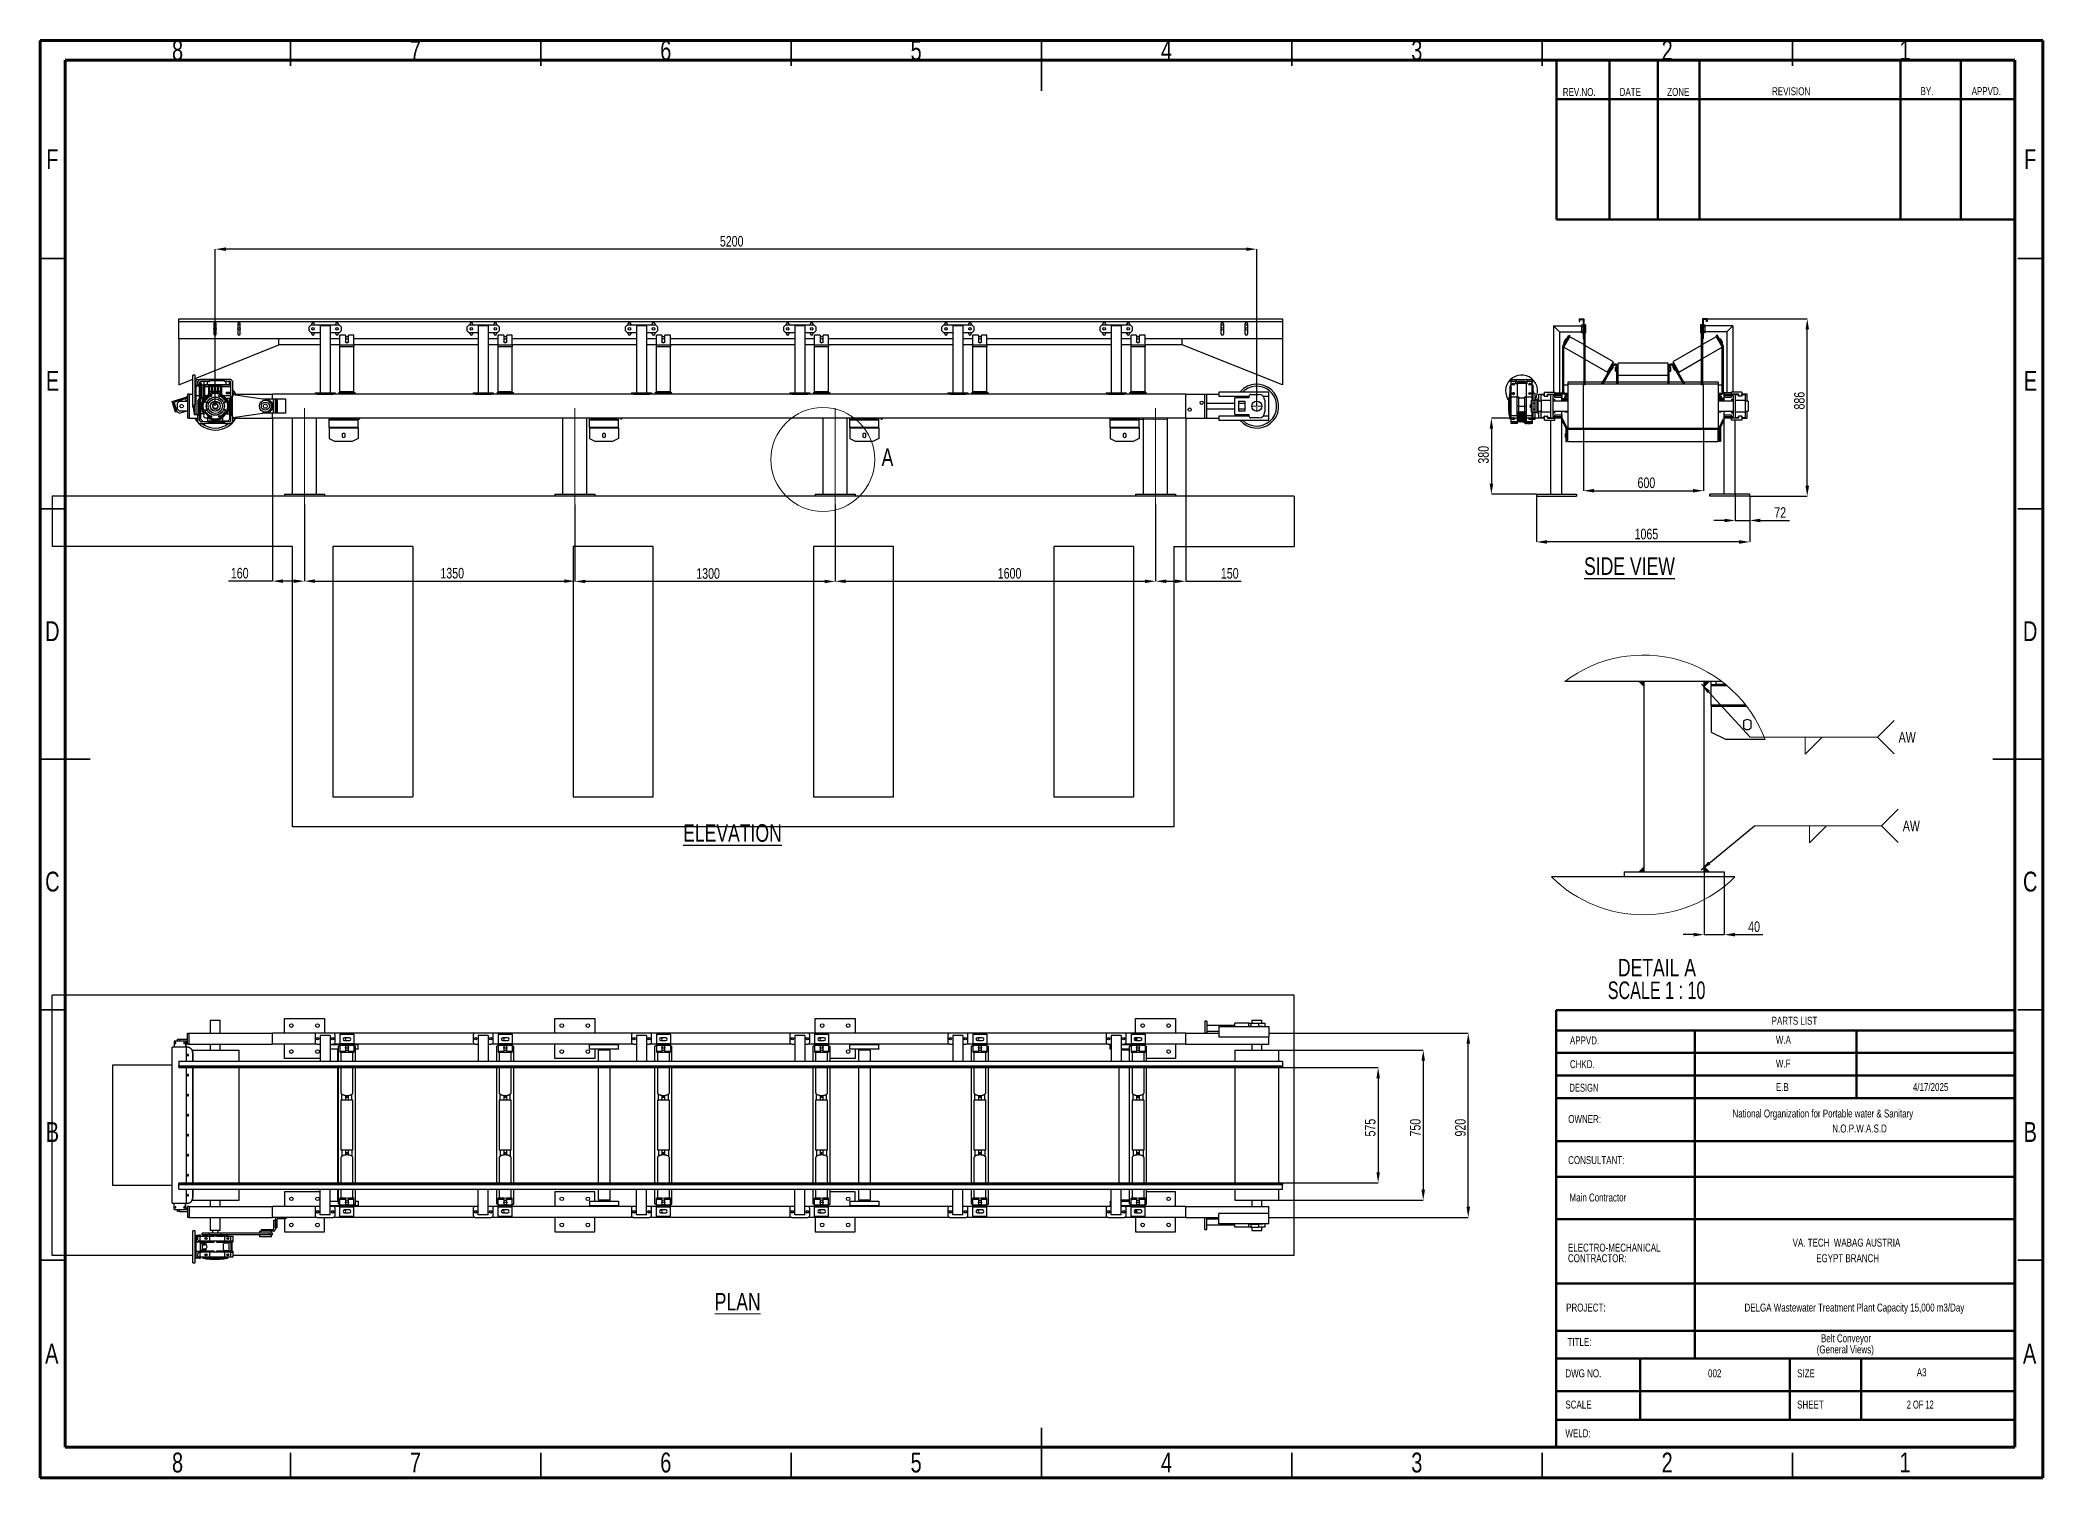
# Model space of a CAD drawing. Header units: millimetres. Extents: x 41 to 1868, y -696 to 319.
# Drawn here: x 506.2 to 906.2, y 28.6 to 315.7 of the extents above; entities that cross this region are included whole.
import ezdxf

# ---------------------------------------------------------------- set-up
doc = ezdxf.new("R2010")
doc.units = ezdxf.units.MM
doc.header["$PDSIZE"] = -1
doc.linetypes.add('CENTERX2', pattern=[20.32, 12.7, -2.54, 2.54, -2.54])
doc.layers.add('BOLD', color=7, linetype='Continuous', lineweight=25)
doc.layers.add('FORMAT', color=7, linetype='Continuous')
doc.styles.add('SLDTEXTSTYLE0', font='TXT', dxfattribs={"width": 0.75})
doc.styles.add('SLDTEXTSTYLE10', font='TXT', dxfattribs={"width": 0.6875})
doc.styles.add('SLDTEXTSTYLE8', font='TXT', dxfattribs={"width": 0.687299})
doc.styles.add('SLDTEXTSTYLE9', font='TXT', dxfattribs={"width": 0.678571})
doc.dimstyles.new('SLDDIMSTYLE0', dxfattribs={"dimtxt": 2.5, "dimasz": 2.116667, "dimexe": 0, "dimexo": 0.625, "dimgap": 0, "dimtad": 1, "dimdec": 0, "dimrnd": 1e-09, "dimtxsty": 'Standard', "dimsah": 1, "dimcen": 2.5, "dimazin": 3, "dimtfac": 2.116667, "dimtdec": 0, "dimtmove": 0, "dimatfit": 3, "dimfrac": 2})
doc.dimstyles.new('SLDDIMSTYLE2', dxfattribs={"dimtxt": 2.116667, "dimasz": 2.116667, "dimexe": 0, "dimexo": 0.625, "dimgap": 0.529167, "dimtad": 1, "dimdec": 0, "dimlfac": 25, "dimrnd": 1e-09, "dimzin": 12, "dimtxsty": 'SLDTEXTSTYLE0', "dimsah": 1, "dimcen": 2.5, "dimazin": 3, "dimtfac": 1, "dimtdec": 0, "dimtmove": 0, "dimatfit": 3, "dimfrac": 2, "dimtzin": 12})
doc.dimstyles.new('SLDDIMSTYLE3', dxfattribs={"dimtxt": 2.116667, "dimasz": 2.116667, "dimexe": 0, "dimexo": 0.625, "dimgap": 0.529167, "dimtad": 1, "dimdec": 0, "dimlfac": 25, "dimrnd": 1e-09, "dimzin": 12, "dimtxsty": 'SLDTEXTSTYLE0', "dimsah": 1, "dimcen": 2.5, "dimazin": 3, "dimtfac": 1, "dimtdec": 0, "dimtmove": 0, "dimatfit": 0, "dimfrac": 2, "dimtzin": 12})
doc.dimstyles.new('SLDDIMSTYLE4', dxfattribs={"dimtxt": 2.116667, "dimasz": 2.116667, "dimexe": 0, "dimexo": 0.625, "dimgap": 0.529167, "dimtad": 1, "dimdec": 0, "dimlfac": 10, "dimrnd": 1e-09, "dimzin": 12, "dimtxsty": 'SLDTEXTSTYLE0', "dimsah": 1, "dimcen": 2.5, "dimazin": 3, "dimtfac": 1, "dimtdec": 0, "dimtmove": 0, "dimatfit": 0, "dimfrac": 2, "dimtzin": 12})

msp = doc.modelspace()

# ---------------------------------------------------------------- texts
at = {"color": 7, "linetype": 'Continuous', "lineweight": 0}
for s, insert, char_height, attachment_point, style in [('8', (533.6436, 315.6758), 3.9688, 2, 'SLDTEXTSTYLE0'), ('7', (581.1436, 315.6758), 3.9688, 2, 'SLDTEXTSTYLE0'), ('6', (631.1436, 315.6758), 3.9688, 2, 'SLDTEXTSTYLE0'), ('5', (681.1436, 315.6758), 3.9688, 2, 'SLDTEXTSTYLE0'), ('4', (731.1436, 315.6758), 3.9688, 2, 'SLDTEXTSTYLE0'), ('3', (781.1436, 315.6758), 3.9688, 2, 'SLDTEXTSTYLE0'), ('2', (831.1436, 315.6758), 3.9688, 2, 'SLDTEXTSTYLE0'), ('1', (878.6436, 315.6758), 3.9688, 2, 'SLDTEXTSTYLE0'), ('REV.NO.', (810.2996, 306.1518), 1.5875, 1, 'SLDTEXTSTYLE0'), ('DATE', (821.6526, 306.1811), 1.5875, 1, 'SLDTEXTSTYLE0'), ('ZONE', (831.1509, 306.1811), 1.5875, 1, 'SLDTEXTSTYLE0'), ('REVISION', (852.0914, 306.3082), 1.5875, 1, 'SLDTEXTSTYLE0'), ('BY.', (881.7446, 306.3375), 1.5875, 1, 'SLDTEXTSTYLE0'), ('APPVD.', (891.9556, 306.3375), 1.5875, 1, 'SLDTEXTSTYLE0'), ('F', (508.6413, 293.9258), 3.9688, 2, 'SLDTEXTSTYLE0'), ('F', (903.6413, 293.9258), 3.9688, 2, 'SLDTEXTSTYLE0'), ('E', (508.6913, 249.6758), 3.9688, 2, 'SLDTEXTSTYLE0'), ('E', (903.6913, 249.6758), 3.9688, 2, 'SLDTEXTSTYLE0'), ('D', (508.6362, 199.6758), 3.9688, 2, 'SLDTEXTSTYLE0'), ('D', (903.6362, 199.6758), 3.9688, 2, 'SLDTEXTSTYLE0'), ('C', (508.6422, 149.6758), 3.9688, 2, 'SLDTEXTSTYLE0'), ('C', (903.6422, 149.6758), 3.9688, 2, 'SLDTEXTSTYLE0'), ('PARTS LIST', (852.0001, 120.7009), 1.5875, 1, 'SLDTEXTSTYLE0'), ('APPVD.', (811.7154, 116.7654), 1.5875, 1, 'SLDTEXTSTYLE0'), ('W.A', (852.8489, 116.8973), 1.5875, 1, 'SLDTEXTSTYLE0'), ('CHKD.', (811.7154, 112.0317), 1.5875, 1, 'SLDTEXTSTYLE0'), ('W.F', (852.8489, 112.1636), 1.5875, 1, 'SLDTEXTSTYLE0'), ('DESIGN', (811.6291, 107.3299), 1.5875, 1, 'SLDTEXTSTYLE8'), ('E.B', (852.8489, 107.4618), 1.5875, 1, 'SLDTEXTSTYLE0'), ('OWNER:', (811.3838, 101.0718), 1.5875, 1, 'SLDTEXTSTYLE0'), ('B', (508.6541, 99.6758), 3.9688, 2, 'SLDTEXTSTYLE0'), ('B', (903.6541, 99.6758), 3.9688, 2, 'SLDTEXTSTYLE0'), ('CONSULTANT:', (811.365, 92.8769), 1.5875, 1, 'SLDTEXTSTYLE0'), ('Main Contractor', (811.6291, 85.4106), 1.5875, 1, 'SLDTEXTSTYLE0'), ('\\LPLAN', (640.9212, 65.5541), 3.5, 1, 'SLDTEXTSTYLE0'), ('PROJECT:', (810.9626, 63.4294), 1.5875, 1, 'SLDTEXTSTYLE0'), ('TITLE:', (811.2325, 56.5659), 1.5875, 1, 'SLDTEXTSTYLE0'), ('A', (508.5232, 55.4258), 3.9688, 2, 'SLDTEXTSTYLE0'), ('(General Views)', (866.7105, 55.0625), 1.5875, 2, 'SLDTEXTSTYLE0'), ('A', (903.5232, 55.4258), 3.9688, 2, 'SLDTEXTSTYLE0'), ('DWG NO.', (810.815, 50.2992), 1.5875, 1, 'SLDTEXTSTYLE0'), ('002', (839.3067, 50.2992), 1.5875, 1, 'SLDTEXTSTYLE0'), ('SIZE', (857.0908, 50.2992), 1.5875, 1, 'SLDTEXTSTYLE0'), ('A3', (880.9857, 50.5037), 1.5875, 1, 'SLDTEXTSTYLE0'), ('SCALE', (810.815, 44.0629), 1.5875, 1, 'SLDTEXTSTYLE0'), ('SHEET', (857.0908, 44.0629), 1.5875, 1, 'SLDTEXTSTYLE0'), ('2 OF 12', (878.992, 44.0629), 1.5875, 1, 'SLDTEXTSTYLE9'), ('WELD:', (810.815, 38.3231), 1.5875, 1, 'SLDTEXTSTYLE0'), ('8', (533.6436, 33.6758), 3.9688, 2, 'SLDTEXTSTYLE0'), ('7', (581.1436, 33.6758), 3.9688, 2, 'SLDTEXTSTYLE0'), ('6', (631.1436, 33.6758), 3.9688, 2, 'SLDTEXTSTYLE0'), ('5', (681.1436, 33.6758), 3.9688, 2, 'SLDTEXTSTYLE0'), ('4', (731.1436, 33.6758), 3.9688, 2, 'SLDTEXTSTYLE0'), ('3', (781.1436, 33.6758), 3.9688, 2, 'SLDTEXTSTYLE0'), ('2', (831.1436, 33.6758), 3.9688, 2, 'SLDTEXTSTYLE0'), ('1', (878.6436, 33.6758), 3.9688, 2, 'SLDTEXTSTYLE0')]:
    msp.add_mtext(s, dxfattribs=dict(at, insert=insert, char_height=char_height, attachment_point=attachment_point, style=style))
at = {"color": 7, "linetype": 'Continuous', "lineweight": 18, "insert": (674.2468, 234.1872), "char_height": 3.5, "attachment_point": 1, "style": 'SLDTEXTSTYLE0'}
msp.add_mtext('A', dxfattribs=at)
at = {"layer": 'BOLD', "char_height": 1.5875, "style": 'SLDTEXTSTYLE0'}
for s, insert, attachment_point in [('National Organization for Portable water & Sanitary', (844.167, 102.1805), 1), ('Belt Conveyor', (866.8574, 57.2964), 2)]:
    msp.add_mtext(s, dxfattribs=dict(at, insert=insert, attachment_point=attachment_point))
at = {"layer": 'FORMAT', "style": 'SLDTEXTSTYLE0'}
for s, insert, char_height, attachment_point in [('\\LSIDE VIEW', (814.5408, 212.4434), 3.5, 1), ('\\LELEVATION', (634.6115, 159.1485), 3.5, 1), ('4/17/2025', (880.2097, 107.4618), 1.5875, 1), ('N.O.P.W.A.S.D', (864.1239, 99.1835), 1.5875, 1), ('DELGA Wastewater Treatment Plant Capacity 15,000 m3/Day', (868.527, 63.4294), 1.5875, 2)]:
    msp.add_mtext(s, dxfattribs=dict(at, insert=insert, char_height=char_height, attachment_point=attachment_point))

# ---------------------------------------------------------------- blocks, each defined once
blk = doc.blocks.new('SW_NOTE_0_11')
at = {"color": 0, "linetype": 'Continuous', "lineweight": 0, "char_height": 1.5875, "attachment_point": 1, "style": 'SLDTEXTSTYLE0'}
for s, insert in [('ELECTRO-MECHANICAL', (0, 2.05)), ('CONTRACTOR:', (0, -0.07))]:
    blk.add_mtext(s, dxfattribs=dict(at, insert=insert))
blk = doc.blocks.new('SW_NOTE_0_12')
at = {"layer": 'BOLD', "color": 0, "char_height": 1.5875, "attachment_point": 2, "style": 'SLDTEXTSTYLE0'}
for s, insert in [('VA. TECH  WABAG AUSTRIA', (13.44, 2.05)), ('EGYPT BRANCH', (13.68, -1.07))]:
    blk.add_mtext(s, dxfattribs=dict(at, insert=insert))
blk = doc.blocks.new('*D716')
at = {"layer": 'Defpoints', "color": 0}
for p in [(541.18, 273.98), (541.18, 242.63), (749.18, 242.63)]:
    blk.add_point(p, dxfattribs=at)
at = {"layer": 'FORMAT', "color": 0, "lineweight": -2}
for p, q in [((541.18, 242.69), (541.18, 273.98)), ((747.06, 273.98), (543.29, 273.98)), ((749.18, 242.69), (749.18, 273.98))]:
    blk.add_line(p, q, dxfattribs=at)
at = {"layer": 'FORMAT', "color": 0}
for points in [[(543.29, 274.33), (543.29, 273.63), (541.18, 273.98)], [(747.06, 274.33), (747.06, 273.63), (749.18, 273.98)]]:
    blk.add_solid(points, dxfattribs=at)
at = {"layer": 'FORMAT', "color": 0, "insert": (644.31, 276.62), "char_height": 2.117, "attachment_point": 2, "style": 'SLDTEXTSTYLE0'}
blk.add_mtext('\\A1;5200', dxfattribs=at)
blk = doc.blocks.new('*D717')
at = {"layer": 'Defpoints', "color": 0}
for p in [(612.98, 223.03), (664.98, 223.03), (612.98, 207.63)]:
    blk.add_point(p, dxfattribs=at)
at = {"layer": 'FORMAT', "color": 0, "lineweight": -2}
for p, q in [((612.98, 222.97), (612.98, 207.63)), ((664.98, 222.97), (664.98, 207.63)), ((662.86, 207.63), (615.09, 207.63))]:
    blk.add_line(p, q, dxfattribs=at)
at = {"layer": 'FORMAT', "color": 0}
for points in [[(615.09, 207.98), (615.09, 207.28), (612.98, 207.63)], [(662.86, 207.98), (662.86, 207.28), (664.98, 207.63)]]:
    blk.add_solid(points, dxfattribs=at)
at = {"layer": 'FORMAT', "color": 0, "insert": (639.6, 210.28), "char_height": 2.117, "attachment_point": 2, "style": 'SLDTEXTSTYLE0'}
blk.add_mtext('\\A1;1300', dxfattribs=at)
blk = doc.blocks.new('*D718')
at = {"layer": 'Defpoints', "color": 0}
for p in [(558.98, 222.63), (612.98, 223.03), (612.98, 207.69)]:
    blk.add_point(p, dxfattribs=at)
at = {"layer": 'FORMAT', "color": 0, "lineweight": -2}
for p, q in [((558.98, 222.57), (558.98, 207.69)), ((612.98, 222.97), (612.98, 207.69)), ((561.09, 207.69), (610.86, 207.69))]:
    blk.add_line(p, q, dxfattribs=at)
at = {"layer": 'FORMAT', "color": 0}
for points in [[(561.09, 208.04), (561.09, 207.34), (558.98, 207.69)], [(610.86, 208.04), (610.86, 207.34), (612.98, 207.69)]]:
    blk.add_solid(points, dxfattribs=at)
at = {"layer": 'FORMAT', "color": 0, "insert": (588.5, 210.34), "char_height": 2.117, "attachment_point": 2, "style": 'SLDTEXTSTYLE0'}
blk.add_mtext('\\A1;1350', dxfattribs=at)
blk = doc.blocks.new('*D719')
at = {"layer": 'Defpoints', "color": 0}
for p in [(552.58, 240.23), (558.98, 223.03), (552.58, 207.69)]:
    blk.add_point(p, dxfattribs=at)
at = {"layer": 'FORMAT', "color": 0, "lineweight": -2}
for p, q in [((552.58, 240.17), (552.58, 207.69)), ((558.98, 222.97), (558.98, 207.69)), ((552.58, 207.69), (543.81, 207.69)), ((556.86, 207.69), (554.69, 207.69))]:
    blk.add_line(p, q, dxfattribs=at)
at = {"layer": 'FORMAT', "color": 0}
for points in [[(554.69, 208.04), (554.69, 207.34), (552.58, 207.69)], [(556.86, 208.04), (556.86, 207.34), (558.98, 207.69)]]:
    blk.add_solid(points, dxfattribs=at)
at = {"layer": 'FORMAT', "color": 0, "insert": (546.06, 210.34), "char_height": 2.117, "attachment_point": 2, "style": 'SLDTEXTSTYLE0'}
blk.add_mtext('\\A1;160', dxfattribs=at)
blk = doc.blocks.new('*D720')
at = {"layer": 'Defpoints', "color": 0}
for p in [(664.98, 223.03), (728.98, 223.03), (728.98, 207.66)]:
    blk.add_point(p, dxfattribs=at)
at = {"layer": 'FORMAT', "color": 0, "lineweight": -2}
for p, q in [((664.98, 222.97), (664.98, 207.66)), ((728.98, 222.97), (728.98, 207.66)), ((667.09, 207.66), (726.86, 207.66))]:
    blk.add_line(p, q, dxfattribs=at)
at = {"layer": 'FORMAT', "color": 0}
for points in [[(667.09, 208.01), (667.09, 207.31), (664.98, 207.66)], [(726.86, 208.01), (726.86, 207.31), (728.98, 207.66)]]:
    blk.add_solid(points, dxfattribs=at)
at = {"layer": 'FORMAT', "color": 0, "insert": (699.81, 210.31), "char_height": 2.117, "attachment_point": 2, "style": 'SLDTEXTSTYLE0'}
blk.add_mtext('\\A1;1600', dxfattribs=at)
blk = doc.blocks.new('*D721')
at = {"layer": 'Defpoints', "color": 0}
for p in [(734.98, 240.23), (728.98, 223.03), (734.98, 207.66)]:
    blk.add_point(p, dxfattribs=at)
at = {"layer": 'FORMAT', "color": 0, "lineweight": -2}
for p, q in [((734.98, 240.17), (734.98, 207.66)), ((728.98, 222.97), (728.98, 207.66)), ((731.09, 207.66), (732.86, 207.66)), ((734.98, 207.66), (746.03, 207.66))]:
    blk.add_line(p, q, dxfattribs=at)
at = {"layer": 'FORMAT', "color": 0}
for points in [[(731.09, 208.01), (731.09, 207.31), (728.98, 207.66)], [(732.86, 208.01), (732.86, 207.31), (734.98, 207.66)]]:
    blk.add_solid(points, dxfattribs=at)
at = {"layer": 'FORMAT', "color": 0, "insert": (743.78, 210.31), "char_height": 2.117, "attachment_point": 2, "style": 'SLDTEXTSTYLE0'}
blk.add_mtext('\\A1;150', dxfattribs=at)
blk = doc.blocks.new('SW_CENTERMARKSYMBOL_0')
at = {"color": 0, "linetype": 'Continuous', "lineweight": 18}
for p, q in [((-0.2, 0), (-1.1, 0)), ((0, 0), (-0.1, 0)), ((0, 0.2), (0, 1.1)), ((0, 0), (0, 0.1)), ((0, 0), (0, -0.1)), ((0, 0), (0.1, 0)), ((0.2, 0), (1.1, 0)), ((0, -0.2), (0, -1.1))]:
    blk.add_line(p, q, dxfattribs=at)
blk = doc.blocks.new('*D711')
at = {"color": 0, "linetype": 'Continuous', "lineweight": -2}
for p, q in [((814.4, 238.19), (814.4, 225.75)), ((838.4, 238.19), (838.4, 225.75)), ((816.51, 225.75), (836.28, 225.75))]:
    blk.add_line(p, q, dxfattribs=at)
at = {"color": 0, "linetype": 'Continuous'}
for points in [[(816.51, 226.1), (816.51, 225.39), (814.4, 225.75)], [(836.28, 226.1), (836.28, 225.39), (838.4, 225.75)]]:
    blk.add_solid(points, dxfattribs=at)
at = {"layer": 'Defpoints', "color": 0, "linetype": 'Continuous'}
for p in [(814.4, 238.25), (838.4, 238.25), (838.4, 225.75)]:
    blk.add_point(p, dxfattribs=at)
at = {"color": 0, "linetype": 'Continuous', "lineweight": 18, "insert": (826.99, 228.39), "char_height": 2.117, "attachment_point": 2, "style": 'SLDTEXTSTYLE0'}
blk.add_mtext('\\A1;600', dxfattribs=at)
blk = doc.blocks.new('*D712')
at = {"layer": 'Defpoints', "color": 0}
for p in [(805.03, 224.63), (847.63, 224.63), (805.03, 215.51)]:
    blk.add_point(p, dxfattribs=at)
at = {"layer": 'FORMAT', "color": 0, "lineweight": -2}
for p, q in [((805.03, 224.57), (805.03, 215.51)), ((847.63, 224.57), (847.63, 215.51)), ((845.51, 215.51), (807.14, 215.51))]:
    blk.add_line(p, q, dxfattribs=at)
at = {"layer": 'FORMAT', "color": 0}
for points in [[(807.14, 215.87), (807.14, 215.16), (805.03, 215.51)], [(845.51, 215.87), (845.51, 215.16), (847.63, 215.51)]]:
    blk.add_solid(points, dxfattribs=at)
at = {"layer": 'FORMAT', "color": 0, "insert": (826.99, 218.16), "char_height": 2.117, "attachment_point": 2, "style": 'SLDTEXTSTYLE0'}
blk.add_mtext('\\A1;1065', dxfattribs=at)
blk = doc.blocks.new('*D713')
at = {"layer": 'Defpoints', "color": 0}
for p in [(839.11, 260.07), (859.11, 260.07), (847.63, 224.63)]:
    blk.add_point(p, dxfattribs=at)
at = {"layer": 'FORMAT', "color": 0, "lineweight": -2}
for p, q in [((839.17, 260.07), (859.11, 260.07)), ((859.11, 226.75), (859.11, 257.95)), ((847.69, 224.63), (859.11, 224.63))]:
    blk.add_line(p, q, dxfattribs=at)
at = {"layer": 'FORMAT', "color": 0}
for points in [[(858.76, 257.95), (859.47, 257.95), (859.11, 260.07)], [(858.76, 226.75), (859.47, 226.75), (859.11, 224.63)]]:
    blk.add_solid(points, dxfattribs=at)
at = {"layer": 'FORMAT', "color": 0, "insert": (856.47, 243.73), "char_height": 2.117, "attachment_point": 2, "rotation": 90, "style": 'SLDTEXTSTYLE0'}
blk.add_mtext('\\A1;886', dxfattribs=at)
blk = doc.blocks.new('*D714')
at = {"layer": 'Defpoints', "color": 0}
for p in [(805.53, 240.23), (796.04, 225.03), (805.03, 225.03)]:
    blk.add_point(p, dxfattribs=at)
at = {"layer": 'FORMAT', "color": 0, "lineweight": -2}
for p, q in [((805.46, 240.23), (796.04, 240.23)), ((796.04, 238.11), (796.04, 227.15)), ((804.96, 225.03), (796.04, 225.03))]:
    blk.add_line(p, q, dxfattribs=at)
at = {"layer": 'FORMAT', "color": 0}
for points in [[(795.68, 238.11), (796.39, 238.11), (796.04, 240.23)], [(795.68, 227.15), (796.39, 227.15), (796.04, 225.03)]]:
    blk.add_solid(points, dxfattribs=at)
at = {"layer": 'FORMAT', "color": 0, "insert": (793.39, 232.92), "char_height": 2.117, "attachment_point": 2, "rotation": 90, "style": 'SLDTEXTSTYLE0'}
blk.add_mtext('\\A1;380', dxfattribs=at)
blk = doc.blocks.new('*D715')
at = {"layer": 'Defpoints', "color": 0}
for p in [(844.73, 225.03), (847.63, 224.63), (847.63, 219.81)]:
    blk.add_point(p, dxfattribs=at)
at = {"layer": 'FORMAT', "color": 0, "lineweight": -2}
for p, q in [((844.73, 224.97), (844.73, 219.81)), ((847.63, 224.57), (847.63, 219.81)), ((842.61, 219.81), (840.49, 219.81)), ((844.73, 219.81), (847.63, 219.81)), ((849.74, 219.81), (855.56, 219.81))]:
    blk.add_line(p, q, dxfattribs=at)
at = {"layer": 'FORMAT', "color": 0}
for points in [[(842.61, 220.16), (842.61, 219.45), (844.73, 219.81)], [(849.74, 220.16), (849.74, 219.45), (847.63, 219.81)]]:
    blk.add_solid(points, dxfattribs=at)
at = {"layer": 'FORMAT', "color": 0, "insert": (853.71, 222.45), "char_height": 2.117, "attachment_point": 2, "style": 'SLDTEXTSTYLE0'}
blk.add_mtext('\\A1;72', dxfattribs=at)
blk = doc.blocks.new('*D722')
at = {"layer": 'Defpoints', "color": 0}
for p in [(751.58, 117.45), (791.41, 117.45), (751.58, 80.65)]:
    blk.add_point(p, dxfattribs=at)
at = {"layer": 'FORMAT', "color": 0, "lineweight": -2}
for p, q in [((751.64, 117.45), (791.41, 117.45)), ((791.41, 82.77), (791.41, 115.33)), ((751.64, 80.65), (791.41, 80.65))]:
    blk.add_line(p, q, dxfattribs=at)
at = {"layer": 'FORMAT', "color": 0}
for points in [[(791.06, 115.33), (791.77, 115.33), (791.41, 117.45)], [(791.06, 82.77), (791.77, 82.77), (791.41, 80.65)]]:
    blk.add_solid(points, dxfattribs=at)
at = {"layer": 'FORMAT', "color": 0, "insert": (788.77, 98.56), "char_height": 2.117, "attachment_point": 2, "rotation": 90, "style": 'SLDTEXTSTYLE0'}
blk.add_mtext('\\A1;920', dxfattribs=at)
blk = doc.blocks.new('*D723')
at = {"layer": 'Defpoints', "color": 0}
for p in [(744.8, 114.05), (744.8, 84.05), (782.42, 84.05)]:
    blk.add_point(p, dxfattribs=at)
at = {"layer": 'FORMAT', "color": 0, "lineweight": -2}
for p, q in [((744.86, 114.05), (782.42, 114.05)), ((782.42, 111.93), (782.42, 86.17)), ((744.86, 84.05), (782.42, 84.05))]:
    blk.add_line(p, q, dxfattribs=at)
at = {"layer": 'FORMAT', "color": 0}
for points in [[(782.07, 111.93), (782.77, 111.93), (782.42, 114.05)], [(782.07, 86.17), (782.77, 86.17), (782.42, 84.05)]]:
    blk.add_solid(points, dxfattribs=at)
at = {"layer": 'FORMAT', "color": 0, "insert": (779.78, 98.56), "char_height": 2.117, "attachment_point": 2, "rotation": 90, "style": 'SLDTEXTSTYLE0'}
blk.add_mtext('\\A1;750', dxfattribs=at)
blk = doc.blocks.new('*D724')
at = {"layer": 'Defpoints', "color": 0}
for p in [(754.3, 110.55), (754.3, 87.55), (773.42, 87.55)]:
    blk.add_point(p, dxfattribs=at)
at = {"layer": 'FORMAT', "color": 0, "lineweight": -2}
for p, q in [((754.36, 110.55), (773.42, 110.55)), ((773.42, 108.43), (773.42, 89.67)), ((754.36, 87.55), (773.42, 87.55))]:
    blk.add_line(p, q, dxfattribs=at)
at = {"layer": 'FORMAT', "color": 0}
for points in [[(773.07, 108.43), (773.77, 108.43), (773.42, 110.55)], [(773.07, 89.67), (773.77, 89.67), (773.42, 87.55)]]:
    blk.add_solid(points, dxfattribs=at)
at = {"layer": 'FORMAT', "color": 0, "insert": (770.77, 98.56), "char_height": 2.117, "attachment_point": 2, "rotation": 90, "style": 'SLDTEXTSTYLE0'}
blk.add_mtext('\\A1;575', dxfattribs=at)
blk = doc.blocks.new('*D725')
at = {"layer": 'Defpoints', "color": 0}
for p in [(838.54, 149.64), (842.54, 148.64), (842.54, 137.1)]:
    blk.add_point(p, dxfattribs=at)
at = {"layer": 'FORMAT', "color": 0, "lineweight": -2}
for p, q in [((838.54, 149.58), (838.54, 137.1)), ((842.54, 148.58), (842.54, 137.1)), ((836.43, 137.1), (834.31, 137.1)), ((838.54, 137.1), (842.54, 137.1)), ((844.66, 137.1), (850.22, 137.1))]:
    blk.add_line(p, q, dxfattribs=at)
at = {"layer": 'FORMAT', "color": 0}
for points in [[(836.43, 137.45), (836.43, 136.75), (838.54, 137.1)], [(844.66, 137.45), (844.66, 136.75), (842.54, 137.1)]]:
    blk.add_solid(points, dxfattribs=at)
at = {"layer": 'FORMAT', "color": 0, "insert": (848.5, 139.75), "char_height": 2.117, "attachment_point": 2, "style": 'SLDTEXTSTYLE0'}
blk.add_mtext('\\A1;40', dxfattribs=at)
blk = doc.blocks.new('SW_NOTE_0_13')
at = {"color": 0, "linetype": 'Continuous', "lineweight": 0, "char_height": 3.5, "attachment_point": 2}
for s, insert, style in [('DETAIL A', (9.41, 4.51), 'SLDTEXTSTYLE0'), ('SCALE 1 : 10', (9.34, -0.01), 'SLDTEXTSTYLE10')]:
    blk.add_mtext(s, dxfattribs=dict(at, insert=insert, style=style))
blk = doc.blocks.new('SW_SYMBOL_AWLD_FILL')
at = {"color": 0, "linetype": 'Continuous', "lineweight": 0}
for p, q in [((0, 0), (0, 1250)), ((0, 1250), (1250, 0)), ((1250, 0), (0, 0))]:
    blk.add_line(p, q, dxfattribs=at)
blk = doc.blocks.new('SW_WELDSYMBOL_0')
at = {"color": 0, "linetype": 'Continuous', "lineweight": 0}
for p, q in [((25.4, 0), (0, 0)), ((28.72, 3.32), (25.4, 0)), ((28.72, -3.32), (25.4, 0))]:
    blk.add_line(p, q, dxfattribs=at)
at = {"color": 0, "linetype": 'Continuous', "lineweight": 0, "extrusion": (0, 0, -1), "xscale": 0.0027037109, "yscale": 0.0027037109, "zscale": 0.0027037109, "rotation": 180}
blk.add_blockref('SW_SYMBOL_AWLD_FILL', (-10.98, 0), dxfattribs=at)
at = {"color": 0, "linetype": 'Continuous', "lineweight": 0, "insert": (29.62, 1.05), "char_height": 2.117, "attachment_point": 1, "style": 'SLDTEXTSTYLE0'}
blk.add_mtext('AW', dxfattribs=at)
blk = doc.blocks.new('SW_WELDSYMBOL_1')
at = {"color": 0, "linetype": 'Continuous', "lineweight": 0}
for p, q in [((25.4, 0), (0, 0)), ((28.72, 3.32), (25.4, 0)), ((28.72, -3.32), (25.4, 0))]:
    blk.add_line(p, q, dxfattribs=at)
at = {"color": 0, "linetype": 'Continuous', "lineweight": 0, "extrusion": (0, 0, -1), "xscale": 0.0027037109, "yscale": 0.0027037109, "zscale": 0.0027037109, "rotation": 180}
blk.add_blockref('SW_SYMBOL_AWLD_FILL', (-10.98, 0), dxfattribs=at)
at = {"color": 0, "linetype": 'Continuous', "lineweight": 0, "insert": (29.62, 1.05), "char_height": 2.117, "attachment_point": 1, "style": 'SLDTEXTSTYLE0'}
blk.add_mtext('AW', dxfattribs=at)

# ---------------------------------------------------------------- dimensions: what is measured, and where the dimension line sits
at = {"color": 7, "linetype": 'Continuous', "lineweight": 18}
dim = msp.add_linear_dim(base=(838.398, 225.7464), p1=(814.398, 238.2496), p2=(838.398, 238.2496), dimstyle='SLDDIMSTYLE2', dxfattribs=at)
dim.commit()
dim.dimension.update_dxf_attribs({"geometry": '*D711', "text_midpoint": (826.9936, 225.7464), "dimtype": 160})
at = {"layer": 'FORMAT'}
for base, p1, p2, dimstyle, picture, middle in [((541.1772, 273.9784), (749.1772, 242.6316), (541.1772, 242.6316), 'SLDDIMSTYLE2', '*D716', (644.3078, 273.9784)), ((552.5772, 207.6915), (558.9772, 223.0316), (552.5772, 240.2316), 'SLDDIMSTYLE2', '*D719', (546.0611, 207.6915)), ((734.9772, 207.6602), (728.9772, 223.0316), (734.9772, 240.2316), 'SLDDIMSTYLE2', '*D721', (743.7764, 207.6602)), ((805.0267, 215.5147), (847.6267, 224.6316), (805.0267, 224.6316), 'SLDDIMSTYLE2', '*D712', (826.9936, 215.5147)), ((847.6266816572, 219.8067964627), (844.7266816572, 225.0316300969), (847.6266816572, 224.6316300969), 'SLDDIMSTYLE3', '*D715', (853.712098324, 219.8067964627)), ((612.9772, 207.6915), (558.9772, 222.6316), (612.9772, 223.0316), 'SLDDIMSTYLE2', '*D718', (588.5041, 207.6915)), ((612.9772, 207.6315), (664.9772, 223.0316), (612.9772, 223.0316), 'SLDDIMSTYLE2', '*D717', (639.6028, 207.6315)), ((728.9772, 207.6602), (664.9772, 223.0316), (728.9772, 223.0316), 'SLDDIMSTYLE2', '*D720', (699.8109, 207.6602)), ((842.5431, 137.1015), (838.5431, 149.6403), (842.5431, 148.6403), 'SLDDIMSTYLE4', '*D725', (848.4962, 137.1015))]:
    dim = msp.add_linear_dim(base=base, p1=p1, p2=p2, dimstyle=dimstyle, dxfattribs=at)
    dim.commit()
    dim.dimension.update_dxf_attribs({"geometry": picture, "text_midpoint": middle, "dimtype": 160})
for base, p1, p2, picture, middle in [((859.1148, 260.0716), (847.6267, 224.6316), (839.1067, 260.0716), '*D713', (859.1148, 243.7284)), ((796.0377, 225.0316), (805.5267, 240.2316), (805.0267, 225.0316), '*D714', (796.0377, 232.9236)), ((791.4144, 117.449), (751.5772, 80.649), (751.5772, 117.449), '*D722', (791.4144, 98.5567)), ((782.4218, 84.049), (744.7952, 114.049), (744.7952, 84.049), '*D723', (782.4218, 98.5567)), ((773.4202, 87.549), (754.2972, 110.549), (754.2972, 87.549), '*D724', (773.4202, 98.5567))]:
    dim = msp.add_linear_dim(base=base, p1=p1, p2=p2, angle=90, dimstyle='SLDDIMSTYLE2', dxfattribs=at)
    dim.commit()
    dim.dimension.update_dxf_attribs({"geometry": picture, "text_midpoint": middle, "dimtype": 160})

# ---------------------------------------------------------------- hatches: boundary and pattern name
at = {"linetype": 'Continuous'}
for points in [[(564.9732, 240.221), (564.9732, 239.9071), (564.6594, 240.221)], [(570.0871, 240.221), (569.7732, 240.221), (569.7732, 239.9071)], [(617.3836, 240.2524), (617.3836, 239.9385), (617.0697, 240.2524)], [(622.4975, 240.2524), (622.1836, 240.2524), (622.1836, 239.9385)], [(669.3866, 240.2229), (669.3866, 239.909), (669.0727, 240.2229)], [(674.5004, 240.2229), (674.1866, 240.2229), (674.1866, 239.909)], [(731.3772, 240.2316), (731.3772, 239.9178), (717.4633, 240.2316)], [(722.891, 240.2316), (722.5772, 240.2316), (722.5772, 239.9178)]]:
    msp.add_hatch(color=7, dxfattribs=at).paths.add_polyline_path(points, flags=0)

# ---------------------------------------------------------------- linework, layer by layer
at = {"color": 7, "linetype": 'Continuous', "lineweight": 70}
for p, q in [((506.1835, 28.6157), (506.1835, 315.6157)), ((506.1835, 315.6157), (906.1835, 315.6157)), ((906.1835, 315.6157), (906.1835, 28.6157)), ((511.1835, 34.7492), (511.1835, 311.7492)), ((511.1835, 311.7492), (900.586, 311.7492)), ((900.586, 311.7492), (900.586, 34.7492)), ((900.586, 34.7492), (511.1835, 34.7492)), ((906.1835, 28.6157), (506.1835, 28.6157))]:
    msp.add_line(p, q, dxfattribs=at)
at = {"color": 7, "linetype": 'Continuous', "lineweight": 35}
for p, q in [((556.1835, 310.6157), (556.1835, 315.6157)), ((606.1835, 310.6157), (606.1835, 315.6157)), ((656.1835, 310.6157), (656.1835, 315.6157)), ((706.1835, 315.6167), (706.1835, 305.6147)), ((706.1835, 310.6157), (706.1835, 315.6157)), ((756.1835, 310.6157), (756.1835, 315.6157)), ((806.1835, 310.6157), (806.1835, 315.6157)), ((856.1835, 310.6157), (856.1835, 315.6157)), ((511.1835, 272.1157), (506.1835, 272.1157)), ((901.1835, 272.1157), (906.1835, 272.1157)), ((511.1835, 222.1157), (506.1835, 222.1157)), ((901.1835, 222.1157), (906.1835, 222.1157)), ((506.1825, 172.1157), (516.1845, 172.1157)), ((511.1835, 172.1157), (506.1835, 172.1157)), ((906.1845, 172.1157), (896.1825, 172.1157)), ((901.1835, 172.1157), (906.1835, 172.1157)), ((511.1835, 122.1157), (506.1835, 122.1157)), ((901.1835, 122.1157), (906.1835, 122.1157)), ((511.1835, 72.1157), (506.1835, 72.1157)), ((901.1835, 72.1157), (906.1835, 72.1157)), ((706.1835, 28.6147), (706.1835, 38.6167)), ((556.1835, 33.6157), (556.1835, 28.6157)), ((606.1835, 33.6157), (606.1835, 28.6157)), ((656.1835, 33.6157), (656.1835, 28.6157)), ((706.1835, 33.6157), (706.1835, 28.6157)), ((756.1835, 33.6157), (756.1835, 28.6157)), ((806.1835, 33.6157), (806.1835, 28.6157)), ((856.1835, 33.6157), (856.1835, 28.6157))]:
    msp.add_line(p, q, dxfattribs=at)
at = {"color": 7, "linetype": 'Continuous', "lineweight": 50}
for p, q in [((809.0264, 311.7492), (809.0264, 279.9263)), ((819.6023, 311.7492), (819.6023, 280.063)), ((829.2617, 311.7492), (829.2617, 279.9263)), ((837.6192, 311.7492), (837.6192, 279.9263)), ((877.7359, 311.7492), (877.7359, 279.9263)), ((889.7725, 311.7492), (889.7725, 279.9263)), ((900.586, 303.9335), (809.0264, 303.9335)), ((900.586, 279.9263), (809.0264, 279.9263)), ((900.586, 121.9917), (808.9882, 121.9917)), ((808.9882, 121.9917), (808.9882, 108.9767)), ((900.586, 117.9767), (808.9882, 117.9767)), ((836.6311, 113.4767), (836.6311, 117.9767)), ((868.9224, 104.4767), (868.9224, 117.9767)), ((900.586, 113.4767), (808.9882, 113.4767)), ((836.6311, 108.9767), (836.6311, 113.4767)), ((808.9882, 108.9767), (808.9882, 34.7492)), ((900.586, 108.9767), (808.9882, 108.9767)), ((836.6311, 104.4767), (836.6311, 108.9767)), ((900.586, 104.4767), (808.9882, 104.4767)), ((836.6311, 52.4411), (836.6311, 104.4767)), ((900.586, 95.8826), (808.9882, 95.8826)), ((900.586, 88.7312), (808.9882, 88.7312)), ((900.586, 80.2571), (808.9882, 80.2571)), ((900.586, 67.4466), (808.9882, 67.4466)), ((900.586, 57.9829), (808.9882, 57.9829)), ((808.9882, 52.4411), (900.586, 52.4411)), ((825.7408, 40.2492), (825.7408, 52.4411)), ((855.6234, 40.2492), (855.6234, 52.4411)), ((869.8938, 40.2492), (869.8938, 52.4411)), ((808.9882, 45.913), (900.586, 45.913)), ((808.9882, 40.2492), (900.586, 40.2492))]:
    msp.add_line(p, q, dxfattribs=at)
at = {"color": 7, "linetype": 'Continuous', "lineweight": 25}
for p, q in [((533.8972, 259.5516), (533.8972, 260.0716)), ((533.8972, 260.0716), (754.2972, 260.0716)), ((754.2972, 260.0716), (754.2972, 259.5516)), ((813.5467, 260.0716), (813.5467, 259.5516)), ((813.5467, 260.0716), (814.4667, 260.0716)), ((814.4667, 260.0716), (814.4667, 256.0716)), ((838.1867, 260.0716), (838.1867, 256.0716)), ((839.1067, 260.0716), (838.1867, 260.0716)), ((839.1067, 260.0716), (839.1067, 259.5516)), ((533.8972, 259.5516), (754.2972, 259.5516)), ((533.8972, 256.0716), (533.8972, 259.5516)), ((562.0972, 256.0716), (533.8972, 256.0716)), ((533.8972, 256.0716), (533.8972, 246.8716)), ((540.8572, 259.0716), (540.8572, 257.0716)), ((541.3372, 258.8716), (540.8572, 258.8716)), ((541.3372, 257.0716), (541.3372, 259.0716)), ((545.6572, 259.0716), (545.6572, 257.0716)), ((546.1372, 258.8716), (545.6572, 258.8716)), ((546.1372, 257.0716), (546.1372, 259.0716)), ((553.8972, 254.8716), (553.8972, 256.0716)), ((560.2972, 258.8716), (559.8972, 258.4716)), ((559.8972, 257.6716), (559.8972, 258.4716)), ((559.8972, 257.6716), (560.2972, 257.2716)), ((560.2972, 258.8716), (565.8972, 258.8716)), ((562.0972, 257.2716), (560.2972, 257.2716)), ((560.4572, 258.8716), (560.4572, 259.0716)), ((560.4572, 257.0716), (560.4572, 257.2716)), ((560.9372, 259.0716), (560.9372, 258.8716)), ((560.9372, 257.2716), (560.9372, 257.0716)), ((562.0972, 258.6716), (562.0972, 245.2716)), ((564.0972, 258.6716), (562.0972, 258.6716)), ((564.0972, 258.6716), (564.0972, 245.2716)), ((565.8972, 257.2716), (564.0972, 257.2716)), ((566.0772, 256.0716), (564.0972, 256.0716)), ((565.2572, 258.8716), (565.2572, 259.0716)), ((565.2572, 257.0716), (565.2572, 257.2716)), ((565.7372, 259.0716), (565.7372, 258.8716)), ((565.7372, 257.2716), (565.7372, 257.0716)), ((566.2972, 258.4716), (565.8972, 258.8716)), ((565.8972, 257.2716), (566.2972, 257.6716)), ((566.0772, 254.8073), (566.0772, 256.8301)), ((567.1772, 256.8301), (566.0772, 256.8301)), ((566.2972, 258.4716), (566.2972, 257.6716)), ((567.1772, 256.8301), (567.1772, 255.945)), ((567.7772, 255.945), (567.7772, 256.8301)), ((568.8772, 256.8301), (567.7772, 256.8301)), ((568.8772, 254.8073), (568.8772, 256.8301)), ((593.6972, 256.0716), (568.8772, 256.0716)), ((591.8972, 258.8716), (591.4972, 258.4716)), ((591.4972, 257.6716), (591.4972, 258.4716)), ((591.4972, 257.6716), (591.8972, 257.2716)), ((591.8972, 258.8716), (597.4972, 258.8716)), ((593.6972, 257.2716), (591.8972, 257.2716)), ((592.0572, 258.8716), (592.0572, 259.0716)), ((592.0572, 257.0716), (592.0572, 257.2716)), ((592.5372, 259.0716), (592.5372, 258.8716)), ((592.5372, 257.2716), (592.5372, 257.0716)), ((593.6972, 258.6716), (593.6972, 245.2716)), ((595.6972, 258.6716), (593.6972, 258.6716)), ((595.6972, 258.6716), (595.6972, 245.2716)), ((597.4972, 257.2716), (595.6972, 257.2716)), ((597.6772, 256.0716), (595.6972, 256.0716)), ((596.8572, 258.8716), (596.8572, 259.0716)), ((596.8572, 257.0716), (596.8572, 257.2716)), ((597.3372, 259.0716), (597.3372, 258.8716)), ((597.3372, 257.2716), (597.3372, 257.0716)), ((597.8972, 258.4716), (597.4972, 258.8716)), ((597.4972, 257.2716), (597.8972, 257.6716)), ((597.6772, 254.8073), (597.6772, 256.8301)), ((598.7772, 256.8301), (597.6772, 256.8301)), ((597.8972, 258.4716), (597.8972, 257.6716)), ((598.7772, 256.8301), (598.7772, 255.945)), ((599.3772, 255.945), (599.3772, 256.8301)), ((600.4772, 256.8301), (599.3772, 256.8301)), ((600.4772, 254.8073), (600.4772, 256.8301)), ((625.2972, 256.0716), (600.4772, 256.0716)), ((623.4972, 258.8716), (623.0972, 258.4716)), ((623.0972, 257.6716), (623.0972, 258.4716)), ((623.0972, 257.6716), (623.4972, 257.2716)), ((623.4972, 258.8716), (629.0972, 258.8716)), ((625.2972, 257.2716), (623.4972, 257.2716)), ((623.6572, 258.8716), (623.6572, 259.0716)), ((623.6572, 257.0716), (623.6572, 257.2716)), ((624.1372, 259.0716), (624.1372, 258.8716)), ((624.1372, 257.2716), (624.1372, 257.0716)), ((625.2972, 258.6716), (625.2972, 245.2716)), ((627.2972, 258.6716), (625.2972, 258.6716)), ((627.2972, 258.6716), (627.2972, 245.2716)), ((629.0972, 257.2716), (627.2972, 257.2716)), ((629.2772, 256.0716), (627.2972, 256.0716)), ((628.4572, 258.8716), (628.4572, 259.0716)), ((628.4572, 257.0716), (628.4572, 257.2716)), ((628.9372, 259.0716), (628.9372, 258.8716)), ((628.9372, 257.2716), (628.9372, 257.0716)), ((629.4972, 258.4716), (629.0972, 258.8716)), ((629.0972, 257.2716), (629.4972, 257.6716)), ((629.2772, 254.8073), (629.2772, 256.8301)), ((630.3772, 256.8301), (629.2772, 256.8301)), ((629.4972, 258.4716), (629.4972, 257.6716)), ((630.3772, 256.8301), (630.3772, 255.945)), ((630.9772, 255.945), (630.9772, 256.8301)), ((632.0772, 256.8301), (630.9772, 256.8301)), ((632.0772, 254.8073), (632.0772, 256.8301)), ((656.8972, 256.0716), (632.0772, 256.0716)), ((655.0972, 258.8716), (654.6972, 258.4716)), ((654.6972, 257.6716), (654.6972, 258.4716)), ((654.6972, 257.6716), (655.0972, 257.2716)), ((655.0972, 258.8716), (660.6972, 258.8716)), ((656.8972, 257.2716), (655.0972, 257.2716)), ((655.2572, 258.8716), (655.2572, 259.0716)), ((655.2572, 257.0716), (655.2572, 257.2716)), ((655.7372, 259.0716), (655.7372, 258.8716)), ((655.7372, 257.2716), (655.7372, 257.0716)), ((656.8972, 258.6716), (656.8972, 245.2716)), ((658.8972, 258.6716), (656.8972, 258.6716)), ((658.8972, 258.6716), (658.8972, 245.2716)), ((660.6972, 257.2716), (658.8972, 257.2716)), ((660.8772, 256.0716), (658.8972, 256.0716)), ((660.0572, 258.8716), (660.0572, 259.0716)), ((660.0572, 257.0716), (660.0572, 257.2716)), ((660.5372, 259.0716), (660.5372, 258.8716)), ((660.5372, 257.2716), (660.5372, 257.0716)), ((661.0972, 258.4716), (660.6972, 258.8716)), ((660.6972, 257.2716), (661.0972, 257.6716)), ((660.8772, 254.8073), (660.8772, 256.8301)), ((661.9772, 256.8301), (660.8772, 256.8301)), ((661.0972, 258.4716), (661.0972, 257.6716)), ((661.9772, 256.8301), (661.9772, 255.945)), ((662.5772, 255.945), (662.5772, 256.8301)), ((663.6772, 256.8301), (662.5772, 256.8301)), ((663.6772, 254.8073), (663.6772, 256.8301)), ((688.4972, 256.0716), (663.6772, 256.0716)), ((686.6972, 258.8716), (686.2972, 258.4716)), ((686.2972, 257.6716), (686.2972, 258.4716)), ((686.2972, 257.6716), (686.6972, 257.2716)), ((686.6972, 258.8716), (692.2972, 258.8716)), ((688.4972, 257.2716), (686.6972, 257.2716)), ((686.8572, 258.8716), (686.8572, 259.0716)), ((686.8572, 257.0716), (686.8572, 257.2716)), ((687.3372, 259.0716), (687.3372, 258.8716)), ((687.3372, 257.2716), (687.3372, 257.0716)), ((688.4972, 258.6716), (688.4972, 245.2716)), ((690.4972, 258.6716), (688.4972, 258.6716)), ((690.4972, 258.6716), (690.4972, 245.2716)), ((692.2972, 257.2716), (690.4972, 257.2716)), ((692.4772, 256.0716), (690.4972, 256.0716)), ((691.6572, 258.8716), (691.6572, 259.0716)), ((691.6572, 257.0716), (691.6572, 257.2716)), ((692.1372, 259.0716), (692.1372, 258.8716)), ((692.1372, 257.2716), (692.1372, 257.0716)), ((692.6972, 258.4716), (692.2972, 258.8716)), ((692.2972, 257.2716), (692.6972, 257.6716)), ((692.4772, 254.8073), (692.4772, 256.8301)), ((693.5772, 256.8301), (692.4772, 256.8301)), ((692.6972, 258.4716), (692.6972, 257.6716)), ((693.5772, 256.8301), (693.5772, 255.945)), ((694.1772, 255.945), (694.1772, 256.8301)), ((695.2772, 256.8301), (694.1772, 256.8301)), ((695.2772, 254.8073), (695.2772, 256.8301)), ((720.0972, 256.0716), (695.2772, 256.0716)), ((718.2972, 258.8716), (717.8972, 258.4716)), ((717.8972, 257.6716), (717.8972, 258.4716)), ((717.8972, 257.6716), (718.2972, 257.2716)), ((718.2972, 258.8716), (723.8972, 258.8716)), ((720.0972, 257.2716), (718.2972, 257.2716)), ((718.4572, 258.8716), (718.4572, 259.0716)), ((718.4572, 257.0716), (718.4572, 257.2716)), ((718.9372, 259.0716), (718.9372, 258.8716)), ((718.9372, 257.2716), (718.9372, 257.0716)), ((720.0972, 258.6716), (720.0972, 245.2716)), ((722.0972, 258.6716), (720.0972, 258.6716)), ((722.0972, 258.6716), (722.0972, 245.2716)), ((723.8972, 257.2716), (722.0972, 257.2716)), ((724.0772, 256.0716), (722.0972, 256.0716)), ((723.2572, 258.8716), (723.2572, 259.0716)), ((723.2572, 257.0716), (723.2572, 257.2716)), ((723.7372, 259.0716), (723.7372, 258.8716)), ((723.7372, 257.2716), (723.7372, 257.0716)), ((724.2972, 258.4716), (723.8972, 258.8716)), ((723.8972, 257.2716), (724.2972, 257.6716)), ((724.0772, 254.8073), (724.0772, 256.8301)), ((725.1772, 256.8301), (724.0772, 256.8301)), ((724.2972, 258.4716), (724.2972, 257.6716)), ((725.1772, 256.8301), (725.1772, 255.945)), ((725.7772, 255.945), (725.7772, 256.8301)), ((726.8772, 256.8301), (725.7772, 256.8301)), ((726.8772, 254.8073), (726.8772, 256.8301)), ((754.2972, 256.0716), (726.8772, 256.0716)), ((734.2972, 254.8716), (734.2972, 256.0716)), ((742.0572, 257.0716), (742.0572, 259.0716)), ((742.0572, 258.8716), (742.5372, 258.8716)), ((742.5372, 259.0716), (742.5372, 257.0716)), ((746.8572, 257.0716), (746.8572, 259.0716)), ((746.8572, 258.8716), (747.3372, 258.8716)), ((747.3372, 259.0716), (747.3372, 257.0716)), ((754.2972, 259.5516), (754.2972, 256.0716)), ((754.2972, 256.0716), (754.2972, 246.8716)), ((808.4267, 258.6716), (809.6267, 257.4716)), ((808.4267, 258.6716), (808.4267, 245.4316)), ((808.4267, 258.6716), (814.0267, 258.6716)), ((809.6267, 257.4716), (809.6267, 245.2716)), ((809.6267, 257.4716), (814.0267, 257.4716)), ((810.351, 254.8073), (811.5188, 256.8301)), ((810.5317, 254.4166), (811.7317, 256.4951)), ((810.5588, 254.6873), (811.7267, 256.7101)), ((810.8136, 255.945), (810.8814, 256.0622)), ((811.027, 255.9782), (810.8814, 256.0622)), ((811.5188, 256.8301), (811.7267, 256.7101)), ((814.4667, 254.916), (811.7317, 256.4951)), ((813.5467, 259.5516), (813.6667, 259.5516)), ((813.6667, 259.9516), (814.3467, 259.9516)), ((813.6667, 259.5516), (813.6667, 259.9516)), ((814.0267, 258.8716), (814.3467, 258.8716)), ((814.0267, 258.4716), (814.0267, 258.8716)), ((814.3467, 258.4716), (814.0267, 258.4716)), ((814.0267, 258.4716), (814.0267, 257.6716)), ((814.0267, 257.6716), (814.3467, 257.6716)), ((814.0267, 257.2716), (814.0267, 257.6716)), ((814.3467, 257.2716), (814.0267, 257.2716)), ((814.3467, 259.9516), (814.3467, 256.0716)), ((814.3467, 256.0716), (814.4667, 256.0716)), ((814.7067, 258.8716), (814.4667, 258.8716)), ((814.4667, 258.8716), (814.4667, 246.8716)), ((814.8267, 258.8716), (814.7067, 258.8716)), ((814.7067, 258.8716), (814.7067, 257.2716)), ((814.7067, 258.8716), (814.7067, 246.8716)), ((814.8267, 257.2716), (814.7067, 257.2716)), ((814.8267, 258.8716), (814.8267, 257.2716)), ((837.9467, 258.8716), (837.8267, 258.8716)), ((837.8267, 258.8716), (837.8267, 257.2716)), ((837.9467, 257.2716), (837.8267, 257.2716)), ((837.9467, 258.8716), (837.9467, 257.2716)), ((838.1867, 258.8716), (837.9467, 258.8716)), ((837.9467, 258.8716), (837.9467, 246.8716)), ((838.1867, 258.8716), (838.1867, 246.8716)), ((840.9217, 256.4951), (838.1867, 254.916)), ((838.3067, 256.0716), (838.1867, 256.0716)), ((838.3067, 259.9516), (838.3067, 256.0716)), ((838.9867, 259.9516), (838.3067, 259.9516)), ((838.3067, 258.8716), (838.6267, 258.8716)), ((838.6267, 258.4716), (838.3067, 258.4716)), ((838.3067, 257.6716), (838.6267, 257.6716)), ((838.6267, 257.2716), (838.3067, 257.2716)), ((838.6267, 258.8716), (838.6267, 258.4716)), ((844.2267, 258.6716), (838.6267, 258.6716)), ((838.6267, 258.4716), (838.6267, 257.6716)), ((838.6267, 257.6716), (838.6267, 257.2716)), ((843.0267, 257.4716), (838.6267, 257.4716)), ((838.9867, 259.5516), (838.9867, 259.9516)), ((839.1067, 259.5516), (838.9867, 259.5516)), ((840.9217, 256.4951), (841.5217, 255.4558)), ((841.1345, 256.8301), (840.9267, 256.7101)), ((842.0945, 254.6873), (840.9267, 256.7101)), ((842.3024, 254.8073), (841.1345, 256.8301)), ((841.772, 256.0622), (841.6264, 255.9782)), ((841.772, 256.0622), (841.8397, 255.945)), ((844.2267, 258.6716), (843.0267, 257.4716)), ((843.0267, 257.4716), (843.0267, 245.2716)), ((844.2267, 258.6716), (844.2267, 245.4316)), ((537.1372, 248.1676), (553.8972, 254.8716)), ((562.0972, 254.8716), (553.8972, 254.8716)), ((566.0772, 254.8716), (564.0972, 254.8716)), ((566.0772, 254.5673), (566.0772, 254.8073)), ((568.8772, 254.8073), (566.0772, 254.8073)), ((566.0772, 254.5673), (568.8772, 254.5673)), ((566.0772, 245.5116), (566.0772, 254.5673)), ((567.1772, 255.945), (567.1772, 255.4867)), ((567.1772, 255.4026), (567.1772, 255.4867)), ((567.7772, 255.4867), (567.7772, 255.945)), ((567.7772, 255.4867), (567.7772, 255.4026)), ((593.6972, 254.8716), (568.8772, 254.8716)), ((568.8772, 254.8073), (568.8772, 254.5673)), ((568.8772, 245.5116), (568.8772, 254.5673)), ((597.6772, 254.8716), (595.6972, 254.8716)), ((597.6772, 254.5673), (597.6772, 254.8073)), ((600.4772, 254.8073), (597.6772, 254.8073)), ((597.6772, 254.5673), (600.4772, 254.5673)), ((597.6772, 245.5116), (597.6772, 254.5673)), ((598.7772, 255.945), (598.7772, 255.4867)), ((598.7772, 255.4026), (598.7772, 255.4867)), ((599.3772, 255.4867), (599.3772, 255.945)), ((599.3772, 255.4867), (599.3772, 255.4026)), ((625.2972, 254.8716), (600.4772, 254.8716)), ((600.4772, 254.8073), (600.4772, 254.5673)), ((600.4772, 245.5116), (600.4772, 254.5673)), ((629.2772, 254.8716), (627.2972, 254.8716)), ((629.2772, 254.5673), (629.2772, 254.8073)), ((632.0772, 254.8073), (629.2772, 254.8073)), ((629.2772, 254.5673), (632.0772, 254.5673)), ((629.2772, 245.5116), (629.2772, 254.5673)), ((630.3772, 255.945), (630.3772, 255.4867)), ((630.3772, 255.4026), (630.3772, 255.4867)), ((630.9772, 255.4867), (630.9772, 255.945)), ((630.9772, 255.4867), (630.9772, 255.4026)), ((656.8972, 254.8716), (632.0772, 254.8716)), ((632.0772, 254.8073), (632.0772, 254.5673)), ((632.0772, 245.5116), (632.0772, 254.5673)), ((660.8772, 254.8716), (658.8972, 254.8716)), ((660.8772, 254.5673), (660.8772, 254.8073)), ((663.6772, 254.8073), (660.8772, 254.8073)), ((660.8772, 254.5673), (663.6772, 254.5673)), ((660.8772, 245.5116), (660.8772, 254.5673)), ((661.9772, 255.945), (661.9772, 255.4867)), ((661.9772, 255.4026), (661.9772, 255.4867)), ((662.5772, 255.4867), (662.5772, 255.945)), ((662.5772, 255.4867), (662.5772, 255.4026)), ((688.4972, 254.8716), (663.6772, 254.8716)), ((663.6772, 254.8073), (663.6772, 254.5673)), ((663.6772, 245.5116), (663.6772, 254.5673)), ((692.4772, 254.8716), (690.4972, 254.8716)), ((692.4772, 254.5673), (692.4772, 254.8073)), ((695.2772, 254.8073), (692.4772, 254.8073)), ((692.4772, 254.5673), (695.2772, 254.5673)), ((692.4772, 245.5116), (692.4772, 254.5673)), ((693.5772, 255.945), (693.5772, 255.4867)), ((693.5772, 255.4026), (693.5772, 255.4867)), ((694.1772, 255.4867), (694.1772, 255.945)), ((694.1772, 255.4867), (694.1772, 255.4026)), ((720.0972, 254.8716), (695.2772, 254.8716)), ((695.2772, 254.8073), (695.2772, 254.5673)), ((695.2772, 245.5116), (695.2772, 254.5673)), ((724.0772, 254.8716), (722.0972, 254.8716)), ((724.0772, 254.5673), (724.0772, 254.8073)), ((726.8772, 254.8073), (724.0772, 254.8073)), ((724.0772, 254.5673), (726.8772, 254.5673)), ((724.0772, 245.5116), (724.0772, 254.5673)), ((725.1772, 255.945), (725.1772, 255.4867)), ((725.1772, 255.4026), (725.1772, 255.4867)), ((725.7772, 255.4867), (725.7772, 255.945)), ((725.7772, 255.4867), (725.7772, 255.4026)), ((734.2972, 254.8716), (726.8772, 254.8716)), ((726.8772, 254.8073), (726.8772, 254.5673)), ((726.8772, 245.5116), (726.8772, 254.5673)), ((754.2972, 246.8716), (734.2972, 254.8716)), ((810.2867, 254.5673), (810.5267, 254.5673)), ((810.2867, 245.5116), (810.2867, 254.5673)), ((810.351, 254.8073), (810.5588, 254.6873)), ((810.4814, 255.3694), (810.5491, 255.4867)), ((810.4814, 255.3694), (810.627, 255.2853)), ((810.5267, 245.5116), (810.5267, 254.5673)), ((810.5317, 254.4166), (814.4667, 252.1447)), ((810.5491, 255.4867), (810.8136, 255.945)), ((810.5491, 255.4867), (810.6947, 255.4026)), ((810.9593, 255.8609), (810.8136, 255.945)), ((810.8348, 255.1653), (810.9317, 255.1094)), ((811.3317, 255.8022), (811.2348, 255.8582)), ((820.3919, 251.4951), (814.7067, 254.7774)), ((814.7067, 252.0062), (819.1919, 249.4166)), ((837.9467, 254.7774), (832.2614, 251.4951)), ((833.4614, 249.4166), (837.9467, 252.0062)), ((838.1867, 252.1447), (842.1217, 254.4166)), ((841.4185, 255.8582), (841.3217, 255.8022)), ((841.5217, 255.4558), (842.1217, 254.4166)), ((841.8397, 255.945), (841.6941, 255.8609)), ((841.7217, 255.1094), (841.8185, 255.1653)), ((841.8397, 255.945), (842.1043, 255.4867)), ((841.9587, 255.4026), (842.1043, 255.4867)), ((842.0264, 255.2853), (842.172, 255.3694)), ((842.3024, 254.8073), (842.0945, 254.6873)), ((842.1043, 255.4867), (842.172, 255.3694)), ((842.1267, 245.5116), (842.1267, 254.5673)), ((842.3667, 254.5673), (842.1267, 254.5673)), ((842.3667, 245.5116), (842.3667, 254.5673)), ((537.1372, 248.8316), (536.6972, 248.8316)), ((536.6972, 245.6316), (536.6972, 248.8316)), ((537.1372, 243.0219), (537.1372, 248.8316)), ((820.1324, 250.7256), (817.9893, 247.0136)), ((820.3403, 250.6056), (818.2665, 247.0136)), ((819.1919, 249.4166), (820.3919, 251.4951)), ((819.5919, 250.1094), (819.7305, 250.0294)), ((819.9384, 249.9094), (820.0423, 249.8494)), ((820.1305, 250.7222), (819.9919, 250.8022)), ((820.11, 249.9667), (820.0061, 250.0267)), ((820.0423, 249.8494), (820.11, 249.9667)), ((820.11, 249.9667), (820.3746, 250.425)), ((820.3403, 250.6056), (820.1324, 250.7256)), ((820.2706, 250.485), (820.3746, 250.425)), ((820.4423, 250.5422), (820.3384, 250.6022)), ((820.3746, 250.425), (820.4423, 250.5422)), ((821.0858, 250.4316), (820.8067, 250.4316)), ((820.8067, 250.2962), (820.8067, 250.4316)), ((821.0867, 250.2962), (820.8067, 250.2962)), ((820.8067, 249.7671), (820.8067, 250.2962)), ((820.8067, 249.6316), (820.8067, 249.7671)), ((820.8067, 249.7671), (821.0867, 249.7671)), ((820.8067, 249.6316), (821.0867, 249.6316)), ((821.0867, 250.4056), (821.3267, 250.4056)), ((821.0867, 247.0136), (821.0867, 250.4056)), ((821.3267, 250.4316), (821.3262, 250.4316)), ((831.3267, 251.2316), (821.3267, 251.2316)), ((821.3267, 250.0316), (821.3267, 251.2316)), ((821.3267, 249.3683), (821.3267, 250.0316)), ((821.3267, 247.0136), (821.3267, 249.3683)), ((821.3267, 248.8316), (831.3267, 248.8316)), ((831.3267, 250.0316), (831.3267, 251.2316)), ((831.3272, 250.4316), (831.3267, 250.4316)), ((831.5667, 250.4056), (831.3267, 250.4056)), ((831.3267, 249.3683), (831.3267, 250.0316)), ((831.3267, 247.0136), (831.3267, 249.3683)), ((831.5667, 247.0136), (831.5667, 250.4056)), ((831.5667, 250.2962), (831.8467, 250.2962)), ((831.8467, 249.7671), (831.5667, 249.7671)), ((831.5667, 249.6316), (831.8467, 249.6316)), ((831.8467, 250.4316), (831.5675, 250.4316)), ((831.8467, 250.2962), (831.8467, 250.4316)), ((831.8467, 249.7671), (831.8467, 250.2962)), ((831.8467, 249.6316), (831.8467, 249.7671)), ((832.315, 250.6022), (832.2111, 250.5422)), ((832.2111, 250.5422), (832.2788, 250.425)), ((832.2614, 251.4951), (832.8614, 250.4558)), ((832.2788, 250.425), (832.3827, 250.485)), ((832.2788, 250.425), (832.5434, 249.9667)), ((832.3131, 250.6056), (832.5209, 250.7256)), ((832.3131, 250.6056), (834.3869, 247.0136)), ((832.5209, 250.7256), (834.664, 247.0136)), ((832.6614, 250.8022), (832.5229, 250.7222)), ((832.6473, 250.0267), (832.5434, 249.9667)), ((832.5434, 249.9667), (832.6111, 249.8494)), ((832.6111, 249.8494), (832.715, 249.9094)), ((832.8614, 250.4558), (833.4614, 249.4166)), ((832.9229, 250.0294), (833.0614, 250.1094)), ((532.5729, 243.5447), (535.3563, 244.4275)), ((532.9505, 243.4127), (535.2382, 244.1383)), ((533.8972, 246.8716), (536.6972, 247.9916)), ((535.2382, 244.1383), (535.4289, 244.1987)), ((535.3989, 243.6316), (535.2382, 244.1383)), ((535.3321, 244.5038), (535.5228, 244.5642)), ((535.3321, 244.5038), (535.3926, 244.3131)), ((535.3563, 244.4275), (535.3926, 244.3131)), ((535.3926, 244.3131), (535.5832, 244.3736)), ((535.4289, 244.1987), (535.3926, 244.3131)), ((535.6572, 244.2711), (535.4289, 244.1987)), ((535.5228, 244.5642), (535.6572, 244.6068)), ((535.5228, 244.5642), (535.5832, 244.3736)), ((535.5832, 244.3736), (535.6572, 244.397)), ((535.9772, 245.0316), (535.6572, 245.0316)), ((535.6572, 245.0316), (535.6572, 240.2316)), ((535.9772, 245.0316), (535.9772, 240.2316)), ((535.9772, 245.0316), (536.6972, 245.0316)), ((536.6972, 242.4316), (536.6972, 245.6316)), ((537.1372, 247.9516), (537.3572, 247.9516)), ((537.1372, 247.4224), (537.3572, 247.4224)), ((537.1372, 247.4), (537.3572, 247.4)), ((537.3572, 247.1836), (537.1372, 247.1836)), ((537.1372, 246.7151), (537.3572, 246.7151)), ((537.1372, 244.7223), (537.3572, 244.7223)), ((537.3572, 247.8959), (537.3572, 247.9516)), ((537.3572, 247.9516), (538.0772, 247.9516)), ((537.3572, 247.8872), (537.3572, 247.8959)), ((537.3572, 246.7872), (537.3572, 247.8872)), ((537.3572, 246.7748), (537.3572, 246.7872)), ((537.3572, 246.7872), (538.0572, 246.7872)), ((537.3572, 246.7151), (537.3572, 246.7748)), ((537.3572, 244.7223), (537.3572, 246.7151)), ((537.3572, 244.7516), (537.3572, 246.6116)), ((538.0572, 246.6116), (537.3572, 246.6116)), ((537.3572, 244.7516), (538.0572, 244.7516)), ((537.3572, 244.7049), (537.3572, 244.7223)), ((537.3572, 244.6904), (537.3572, 244.7049)), ((538.0572, 244.6904), (537.3572, 244.6904)), ((537.3572, 241.4845), (537.3572, 244.6904)), ((538.0972, 247.9716), (537.6972, 247.5716)), ((537.6972, 246.9211), (537.6972, 247.5716)), ((538.0572, 246.9211), (537.6972, 246.9211)), ((538.0572, 246.9211), (538.0572, 247.3716)), ((538.0572, 246.7872), (538.0572, 246.9211)), ((538.0572, 246.8882), (538.1572, 246.8882)), ((538.1572, 246.8516), (538.0572, 246.8516)), ((538.0572, 244.7516), (538.0572, 246.6116)), ((538.0572, 246.412), (538.1572, 246.412)), ((538.1572, 246.2775), (538.0572, 246.2775)), ((538.0572, 245.0645), (538.1572, 245.0645)), ((538.1572, 244.94), (538.0572, 244.94)), ((538.0572, 243.8863), (538.0572, 244.6904)), ((538.0572, 244.5116), (538.1572, 244.5116)), ((538.1572, 244.458), (538.0572, 244.458)), ((540.0172, 247.9716), (538.0972, 247.9716)), ((538.1572, 246.8882), (538.1572, 247.4484)), ((538.1572, 246.2775), (538.1572, 246.412)), ((538.1572, 245.0645), (538.1572, 246.2775)), ((538.1572, 244.94), (538.1572, 245.0645)), ((538.1572, 243.7574), (538.1572, 244.458)), ((538.1972, 247.4124), (538.1972, 246.8658)), ((538.1972, 246.8658), (538.1972, 246.8116)), ((538.1972, 246.8116), (538.1972, 246.4452)), ((538.1972, 246.4452), (538.1972, 246.266)), ((538.1972, 246.266), (538.1972, 245.0747)), ((538.1972, 245.0747), (538.1972, 244.9086)), ((538.1972, 244.9086), (538.1972, 244.5516)), ((538.1972, 244.5516), (538.1972, 244.4789)), ((538.1972, 244.4789), (538.1972, 243.7937)), ((538.2223, 244.1316), (538.2572, 244.1316)), ((538.2372, 247.1501), (538.2372, 244.1316)), ((538.2372, 247.1501), (538.3372, 247.1501)), ((538.2572, 244.1316), (538.2572, 241.1316)), ((538.2572, 244.1316), (539.0535, 244.1316)), ((539.8339, 247.6116), (538.2972, 247.6116)), ((538.2972, 247.5404), (538.2972, 247.6116)), ((538.9872, 247.5404), (538.2972, 247.5404)), ((538.3372, 244.1316), (538.3372, 247.1501)), ((538.4572, 247.037), (538.4572, 244.1896)), ((538.4572, 244.2516), (538.9922, 244.2516)), ((538.4582, 246.9149), (538.9872, 246.9149)), ((538.4972, 246.8821), (538.4972, 244.3802)), ((538.4972, 246.8821), (538.8772, 246.8821)), ((538.4972, 244.3802), (538.8772, 244.3802)), ((538.8772, 244.3802), (538.8772, 246.8821)), ((538.9872, 246.8661), (538.9312, 246.8661)), ((538.9872, 247.5716), (538.9872, 247.5404)), ((538.9872, 246.9149), (538.9872, 247.5404)), ((539.6472, 247.5247), (538.9872, 247.5247)), ((538.9872, 246.9149), (538.9872, 246.8661)), ((538.9872, 246.9078), (539.6472, 246.9078)), ((539.6472, 246.8748), (538.9872, 246.8748)), ((538.9972, 246.721), (538.9972, 244.5422)), ((539.0372, 246.4837), (539.0372, 244.7796)), ((539.8572, 246.4837), (539.0372, 246.4837)), ((539.0372, 244.7796), (539.5084, 244.7796)), ((539.0586, 243.8754), (539.0586, 244.0746)), ((539.0586, 244.0746), (539.1361, 244.0746)), ((539.1361, 243.8754), (539.1361, 244.0746)), ((539.3295, 243.974), (539.1683, 244.0911)), ((539.6472, 247.5404), (539.6472, 247.5716)), ((539.8339, 247.5404), (539.6472, 247.5404)), ((539.6472, 246.9149), (539.6472, 247.5404)), ((539.6472, 246.9149), (543.3672, 246.9149)), ((539.6472, 246.8661), (539.6472, 246.9149)), ((543.3672, 246.8661), (539.6472, 246.8661)), ((539.8339, 247.6116), (539.8339, 247.5404)), ((539.8572, 244.4717), (539.8572, 246.7116)), ((539.9372, 246.7916), (540.0172, 246.7916)), ((539.9544, 244.7368), (539.951, 244.6928)), ((539.951, 244.6928), (539.9512, 244.6636)), ((540.0172, 247.9716), (540.0172, 247.9316)), ((543.0572, 247.9316), (540.0172, 247.9316)), ((540.0172, 244.6296), (540.0172, 244.6965)), ((540.0854, 244.9681), (540.0923, 244.9534)), ((540.0972, 244.9737), (540.0972, 246.7116)), ((540.0972, 246.6063), (540.4572, 246.6063)), ((540.0972, 245.6316), (540.4572, 245.6316)), ((542.9548, 247.7316), (540.1195, 247.7316)), ((540.1195, 247.7316), (540.1195, 247.6604)), ((542.9548, 247.6604), (540.1195, 247.6604)), ((540.4572, 245.1144), (540.4572, 246.7116)), ((540.4572, 245.1144), (540.6972, 245.1747)), ((540.5372, 246.7916), (540.6172, 246.7916)), ((540.6972, 245.1747), (540.6972, 246.7116)), ((540.6972, 246.6063), (541.0572, 246.6063)), ((540.6972, 245.6316), (541.0572, 245.6316)), ((541.0572, 245.2191), (541.0572, 246.7116)), ((541.0572, 245.2191), (541.2972, 245.2191)), ((541.2172, 246.7916), (541.1372, 246.7916)), ((541.2972, 245.2191), (541.2972, 246.7116)), ((541.2972, 246.6063), (541.6572, 246.6063)), ((541.2972, 245.6316), (541.6572, 245.6316)), ((541.6572, 245.1747), (541.6572, 246.7116)), ((541.6572, 245.1747), (541.8972, 245.1144)), ((541.8172, 246.7916), (541.7372, 246.7916)), ((541.8972, 245.1144), (541.8972, 246.7116)), ((541.8972, 246.6063), (542.2572, 246.6063)), ((541.8972, 245.6316), (542.2572, 245.6316)), ((542.2572, 244.9737), (542.2572, 246.7116)), ((542.2689, 244.9681), (542.2621, 244.9534)), ((542.4172, 246.7916), (542.3372, 246.7916)), ((542.3372, 244.6965), (542.3372, 244.6296)), ((542.4033, 244.6928), (542.3999, 244.7368)), ((542.4031, 244.6636), (542.4033, 244.6928)), ((542.4972, 244.4717), (542.4972, 246.7116)), ((544.2972, 246.4837), (542.4972, 246.4837)), ((542.6422, 244.7796), (544.2972, 244.7796)), ((542.9548, 247.7316), (542.9548, 247.6604)), ((543.0248, 243.974), (543.186, 244.0911)), ((543.0572, 247.9716), (543.0572, 247.9316)), ((544.2572, 247.9716), (543.0572, 247.9716)), ((543.2182, 243.8754), (543.2182, 244.0746)), ((543.2182, 244.0746), (543.2957, 244.0746)), ((543.2405, 247.6116), (544.0572, 247.6116)), ((543.2405, 247.6116), (543.2405, 247.5404)), ((543.3672, 247.5404), (543.2405, 247.5404)), ((543.2957, 243.8754), (543.2957, 244.0746)), ((544.0972, 244.1316), (543.3008, 244.1316)), ((543.3372, 245.4201), (544.2972, 245.4201)), ((543.3372, 245.4201), (543.3372, 245.0855)), ((544.2972, 245.0855), (543.3372, 245.0855)), ((543.3672, 247.5716), (543.3672, 247.5404)), ((543.3672, 246.9149), (543.3672, 247.5404)), ((544.0272, 247.5247), (543.3672, 247.5247)), ((543.3672, 246.9149), (543.3672, 246.8661)), ((543.3672, 246.9078), (544.0272, 246.9078)), ((544.0272, 246.8748), (543.3672, 246.8748)), ((544.0272, 247.5404), (544.0272, 247.5716)), ((544.0572, 247.5404), (544.0272, 247.5404)), ((544.0272, 246.9149), (544.0272, 247.5404)), ((544.0272, 246.9149), (544.1772, 246.9149)), ((544.0272, 246.8661), (544.0272, 246.9149)), ((544.226, 246.8661), (544.0272, 246.8661)), ((544.0572, 247.6116), (544.0572, 247.5404)), ((544.0972, 241.1316), (544.0972, 244.1316)), ((544.0972, 244.1316), (544.2972, 244.1316)), ((544.1772, 246.9149), (544.1772, 247.4204)), ((544.6572, 247.5716), (544.2572, 247.9716)), ((544.2972, 244.6949), (544.2972, 247.3716)), ((544.2972, 240.5683), (544.2972, 244.6949)), ((544.4172, 244.4093), (544.3572, 244.4093)), ((544.3572, 240.854), (544.3572, 244.4093)), ((544.4172, 240.854), (544.4172, 244.4093)), ((544.6572, 244.5116), (544.6172, 244.5116)), ((544.6172, 240.7516), (544.6172, 244.5116)), ((544.6572, 244.5116), (544.6572, 247.5716)), ((544.6572, 245.0316), (552.5772, 245.0316)), ((551.9772, 243.8316), (544.6572, 244.8991)), ((552.7772, 244.0316), (550.6057, 244.0316)), ((552.5772, 244.0316), (552.5772, 245.0316)), ((734.9772, 245.0316), (552.5772, 245.0316)), ((552.7772, 241.2316), (552.7772, 244.0316)), ((553.1772, 244.0316), (552.7772, 244.0316)), ((553.1772, 241.2316), (553.1772, 244.0316)), ((553.4972, 244.0316), (553.1772, 244.0316)), ((553.4972, 241.2316), (553.4972, 244.0316)), ((553.5772, 244.0316), (553.4972, 244.0316)), ((553.5772, 241.2316), (553.5772, 244.0316)), ((555.2572, 244.0316), (553.5772, 244.0316)), ((555.2572, 241.2316), (555.2572, 244.0316)), ((561.0972, 245.2716), (561.0972, 245.0316)), ((561.0972, 245.2716), (561.4972, 245.2716)), ((561.4972, 245.2716), (561.4972, 245.0316)), ((561.4972, 245.2716), (564.6972, 245.2716)), ((561.4972, 245.0316), (564.6972, 245.0316)), ((564.6972, 245.2716), (564.6972, 245.0316)), ((564.6972, 245.2716), (565.0972, 245.2716)), ((565.0972, 245.2716), (565.0972, 245.0316)), ((566.0772, 245.4984), (565.7801, 245.2013)), ((565.7801, 245.2013), (565.9498, 245.0316)), ((566.0772, 245.159), (565.9498, 245.0316)), ((568.8772, 245.5116), (566.0772, 245.5116)), ((566.0772, 245.2716), (566.0772, 245.5116)), ((568.8772, 245.2716), (566.0772, 245.2716)), ((566.0772, 245.2716), (566.0772, 245.0316)), ((568.8772, 245.5116), (568.8772, 245.2716)), ((568.8772, 245.4984), (569.1742, 245.2013)), ((568.8772, 245.2716), (568.8772, 245.0316)), ((568.8772, 245.159), (569.0045, 245.0316)), ((569.1742, 245.2013), (569.0045, 245.0316)), ((592.6972, 245.2716), (592.6972, 245.0316)), ((592.6972, 245.2716), (593.0972, 245.2716)), ((593.0972, 245.2716), (593.0972, 245.0316)), ((593.0972, 245.2716), (596.2972, 245.2716)), ((593.0972, 245.0316), (596.2972, 245.0316)), ((596.2972, 245.2716), (596.2972, 245.0316)), ((596.2972, 245.2716), (596.6972, 245.2716)), ((596.6972, 245.2716), (596.6972, 245.0316)), ((597.6772, 245.4984), (597.3801, 245.2013)), ((597.3801, 245.2013), (597.5498, 245.0316)), ((597.6772, 245.159), (597.5498, 245.0316)), ((600.4772, 245.5116), (597.6772, 245.5116)), ((597.6772, 245.2716), (597.6772, 245.5116)), ((600.4772, 245.2716), (597.6772, 245.2716)), ((597.6772, 245.2716), (597.6772, 245.0316)), ((600.4772, 245.5116), (600.4772, 245.2716)), ((600.4772, 245.4984), (600.7742, 245.2013)), ((600.4772, 245.2716), (600.4772, 245.0316)), ((600.4772, 245.159), (600.6045, 245.0316)), ((600.7742, 245.2013), (600.6045, 245.0316)), ((624.2972, 245.2716), (624.2972, 245.0316)), ((624.2972, 245.2716), (624.6972, 245.2716)), ((624.6972, 245.2716), (624.6972, 245.0316)), ((624.6972, 245.2716), (627.8972, 245.2716)), ((624.6972, 245.0316), (627.8972, 245.0316)), ((627.8972, 245.2716), (627.8972, 245.0316)), ((627.8972, 245.2716), (628.2972, 245.2716)), ((628.2972, 245.2716), (628.2972, 245.0316)), ((629.2772, 245.4984), (628.9801, 245.2013)), ((628.9801, 245.2013), (629.1498, 245.0316)), ((629.2772, 245.159), (629.1498, 245.0316)), ((632.0772, 245.5116), (629.2772, 245.5116)), ((629.2772, 245.2716), (629.2772, 245.5116)), ((632.0772, 245.2716), (629.2772, 245.2716)), ((629.2772, 245.2716), (629.2772, 245.0316)), ((632.0772, 245.5116), (632.0772, 245.2716)), ((632.0772, 245.4984), (632.3742, 245.2013)), ((632.0772, 245.2716), (632.0772, 245.0316)), ((632.0772, 245.159), (632.2045, 245.0316)), ((632.3742, 245.2013), (632.2045, 245.0316)), ((655.8972, 245.2716), (655.8972, 245.0316)), ((655.8972, 245.2716), (656.2972, 245.2716)), ((656.2972, 245.2716), (656.2972, 245.0316)), ((656.2972, 245.2716), (659.4972, 245.2716)), ((656.2972, 245.0316), (659.4972, 245.0316)), ((659.4972, 245.2716), (659.4972, 245.0316)), ((659.4972, 245.2716), (659.8972, 245.2716)), ((659.8972, 245.2716), (659.8972, 245.0316)), ((660.8772, 245.4984), (660.5801, 245.2013)), ((660.5801, 245.2013), (660.7498, 245.0316)), ((660.8772, 245.159), (660.7498, 245.0316)), ((663.6772, 245.5116), (660.8772, 245.5116)), ((660.8772, 245.2716), (660.8772, 245.5116)), ((660.8772, 245.2716), (660.8772, 245.0316)), ((663.6772, 245.2716), (660.8772, 245.2716)), ((663.6772, 245.5116), (663.6772, 245.2716)), ((663.6772, 245.4984), (663.9742, 245.2013)), ((663.6772, 245.2716), (663.6772, 245.0316)), ((663.6772, 245.159), (663.8045, 245.0316)), ((663.9742, 245.2013), (663.8045, 245.0316)), ((687.4972, 245.2716), (687.4972, 245.0316)), ((687.4972, 245.2716), (687.8972, 245.2716)), ((687.8972, 245.2716), (687.8972, 245.0316)), ((687.8972, 245.2716), (691.0972, 245.2716)), ((687.8972, 245.0316), (691.0972, 245.0316)), ((691.0972, 245.2716), (691.0972, 245.0316)), ((691.0972, 245.2716), (691.4972, 245.2716)), ((691.4972, 245.2716), (691.4972, 245.0316)), ((692.4772, 245.4984), (692.1801, 245.2013)), ((692.1801, 245.2013), (692.3498, 245.0316)), ((692.4772, 245.159), (692.3498, 245.0316)), ((695.2772, 245.5116), (692.4772, 245.5116)), ((692.4772, 245.2716), (692.4772, 245.5116)), ((695.2772, 245.2716), (692.4772, 245.2716)), ((692.4772, 245.2716), (692.4772, 245.0316)), ((695.2772, 245.5116), (695.2772, 245.2716)), ((695.2772, 245.4984), (695.5742, 245.2013)), ((695.2772, 245.2716), (695.2772, 245.0316)), ((695.2772, 245.159), (695.4045, 245.0316)), ((695.5742, 245.2013), (695.4045, 245.0316)), ((719.0972, 245.2716), (719.0972, 245.0316)), ((719.0972, 245.2716), (719.4972, 245.2716)), ((719.4972, 245.2716), (719.4972, 245.0316)), ((719.4972, 245.2716), (722.6972, 245.2716)), ((719.4972, 245.0316), (722.6972, 245.0316)), ((722.6972, 245.2716), (722.6972, 245.0316)), ((722.6972, 245.2716), (723.0972, 245.2716)), ((723.0972, 245.2716), (723.0972, 245.0316)), ((724.0772, 245.4984), (723.7801, 245.2013)), ((723.7801, 245.2013), (723.9498, 245.0316)), ((724.0772, 245.159), (723.9498, 245.0316)), ((726.8772, 245.5116), (724.0772, 245.5116)), ((724.0772, 245.2716), (724.0772, 245.5116)), ((726.8772, 245.2716), (724.0772, 245.2716)), ((724.0772, 245.2716), (724.0772, 245.0316)), ((726.8772, 245.5116), (726.8772, 245.2716)), ((726.8772, 245.4984), (727.1742, 245.2013)), ((726.8772, 245.2716), (726.8772, 245.0316)), ((726.8772, 245.159), (727.0045, 245.0316)), ((727.1742, 245.2013), (727.0045, 245.0316)), ((734.9772, 240.2316), (734.9772, 245.0316)), ((734.9772, 245.0316), (738.8172, 245.0316)), ((738.8172, 245.0316), (739.2172, 245.0316)), ((738.8172, 240.2316), (738.8172, 245.0316)), ((739.2172, 240.2316), (739.2172, 245.0316)), ((739.2172, 245.0316), (741.5772, 245.0316)), ((751.5772, 245.4316), (741.5772, 245.4316)), ((741.5772, 245.4316), (741.5772, 244.6316)), ((741.5772, 244.6316), (747.6217, 244.6316)), ((744.8172, 240.9716), (744.8172, 244.2916)), ((747.6172, 244.2916), (744.8172, 244.2916)), ((747.6172, 244.5716), (747.6172, 244.2916)), ((748.0172, 244.9716), (749.5772, 244.9716)), ((750.4141, 244.6316), (751.5772, 244.6316)), ((751.5772, 244.6316), (751.5772, 245.4316)), ((751.5772, 240.6316), (751.5772, 244.6316)), ((799.6267, 244.4316), (799.6067, 244.4116)), ((799.6067, 240.8516), (799.6067, 244.4116)), ((799.7107, 244.4316), (799.6267, 244.4316)), ((799.6267, 244.4316), (799.6267, 240.8316)), ((799.9867, 245.1544), (799.7267, 245.1316)), ((799.7267, 244.9148), (799.7267, 245.1316)), ((799.7267, 244.6965), (799.7267, 244.6296)), ((799.7267, 243.8936), (799.7267, 244.4337)), ((799.7667, 246.7151), (799.8307, 246.7748)), ((799.7667, 246.6116), (799.7667, 246.7151)), ((799.7667, 245.1351), (799.7667, 246.6116)), ((799.843, 246.7872), (799.9867, 246.9211)), ((799.8957, 246.4452), (799.8735, 246.412)), ((799.9601, 246.266), (799.9218, 246.2775)), ((799.9244, 247.5402), (799.9867, 247.607)), ((799.9867, 247.3366), (799.9244, 247.5402)), ((799.9867, 247.5716), (799.9867, 247.9716)), ((799.9867, 247.9716), (800.9467, 247.9716)), ((799.9867, 244.5116), (799.9867, 247.5716)), ((800.9467, 247.5716), (799.9867, 247.5716)), ((799.9867, 244.5116), (801.1867, 244.5116)), ((799.9867, 240.7516), (799.9867, 244.5116)), ((800.4441, 245.1944), (800.2179, 245.1746)), ((800.4441, 244.9534), (800.4441, 245.0912)), ((800.5062, 244.9573), (800.5387, 245.3292)), ((800.9467, 247.9716), (800.9467, 247.5716)), ((800.9467, 247.816), (801.023, 247.8872)), ((800.9467, 247.1116), (800.9467, 247.5716)), ((801.1867, 247.1116), (800.9467, 247.1116)), ((801.0067, 247.6116), (800.9651, 247.6116)), ((801.0067, 247.5384), (801.0067, 247.6116)), ((801.033, 247.8959), (801.0927, 247.9516)), ((801.1867, 247.9516), (802.9467, 247.9516)), ((801.1867, 247.2116), (802.9467, 247.2116)), ((801.1867, 247.1116), (801.1867, 247.2116)), ((801.1867, 247.1116), (801.1867, 244.5116)), ((801.1867, 240.7516), (801.1867, 244.5116)), ((801.2267, 247.4316), (802.9067, 247.4316)), ((801.2667, 247.4316), (801.2667, 247.5516)), ((801.4267, 247.5516), (801.2667, 247.5516)), ((801.4267, 247.6316), (801.4267, 247.4316)), ((801.4267, 247.6316), (802.7067, 247.6316)), ((801.4267, 244.4316), (801.4267, 242.6316)), ((801.6667, 247.4659), (801.6667, 247.5516)), ((802.4667, 247.5516), (801.6667, 247.5516)), ((802.4667, 247.5516), (802.4667, 247.4659)), ((802.7067, 247.6316), (802.7067, 247.4316)), ((802.7067, 242.6316), (802.7067, 244.4316)), ((802.9467, 247.1116), (802.9467, 247.2116)), ((802.9467, 247.1116), (802.9467, 244.5116)), ((803.1867, 247.1116), (802.9467, 247.1116)), ((802.9467, 244.5116), (804.1467, 244.5116)), ((802.9467, 244.5116), (802.9467, 240.7516)), ((803.0407, 247.9516), (803.1004, 247.8959)), ((803.1867, 247.816), (803.1103, 247.8872)), ((803.1867, 247.5716), (803.1867, 247.9716)), ((803.1867, 247.9716), (804.1467, 247.9716)), ((803.1867, 247.1116), (803.1867, 247.5716)), ((804.1467, 247.5716), (803.1867, 247.5716)), ((803.8467, 245.3082), (803.8467, 245.2007)), ((803.8467, 245.2645), (803.879, 245.2641)), ((803.8467, 245.2007), (803.8467, 244.9951)), ((804.1467, 247.9716), (804.1467, 247.5716)), ((804.1467, 247.6141), (804.2033, 247.5613)), ((804.1467, 244.5116), (804.1467, 247.5716)), ((804.2033, 247.5613), (804.1467, 247.316)), ((804.2903, 246.7872), (804.1467, 246.9211)), ((804.1467, 245.832), (804.1667, 245.8316)), ((804.1667, 244.5852), (804.1467, 244.5854)), ((804.1467, 243.8316), (804.1467, 244.5116)), ((804.1467, 244.192), (804.1667, 244.1916)), ((804.1667, 245.8316), (804.1667, 245.5917)), ((804.1667, 245.6716), (804.3987, 245.6716)), ((804.1667, 245.5917), (804.1667, 244.5852)), ((804.1667, 244.1916), (804.1667, 244.5852)), ((804.1667, 244.1916), (804.1667, 243.9517)), ((804.1732, 246.266), (804.2115, 246.2775)), ((804.2377, 246.4452), (804.2599, 246.412)), ((804.3027, 246.7748), (804.3667, 246.7151)), ((804.3667, 246.7151), (804.3667, 246.6116)), ((804.3667, 245.6716), (804.3667, 246.6116)), ((804.3987, 245.6716), (804.3987, 245.1308)), ((804.4067, 245.1316), (804.3987, 245.1318)), ((804.4067, 245.2316), (804.7667, 245.2316)), ((804.4067, 243.8316), (804.4067, 245.2316)), ((804.7667, 243.8316), (804.7667, 245.2316)), ((805.1667, 241.2316), (805.1667, 244.0316)), ((805.5267, 244.0316), (805.1667, 244.0316)), ((805.5267, 245.0316), (806.6267, 245.0316)), ((805.5267, 243.6316), (805.5267, 245.0316)), ((805.9667, 243.7716), (805.9667, 244.9716)), ((805.9667, 244.9716), (806.5967, 244.9716)), ((806.5967, 244.6516), (806.5967, 244.9716)), ((806.5967, 244.6516), (806.6267, 244.6516)), ((806.6267, 244.6316), (806.6267, 245.4316)), ((806.6267, 245.4316), (808.7067, 245.4316)), ((806.6267, 244.6316), (807.2667, 244.6316)), ((807.2667, 244.6316), (807.2667, 245.0316)), ((807.2667, 245.0316), (808.7067, 245.0316)), ((807.2667, 244.6516), (807.2967, 244.6516)), ((807.2967, 244.6516), (807.2967, 244.9716)), ((807.2967, 244.9716), (807.9267, 244.9716)), ((807.9267, 240.2316), (807.9267, 245.0316)), ((807.9267, 245.0316), (810.1267, 245.0316)), ((810.1267, 244.6716), (808.2867, 244.6716)), ((808.2867, 244.6716), (808.2867, 240.5916)), ((808.2867, 244.0316), (808.6067, 244.0316)), ((808.6067, 244.0316), (808.6067, 243.6316)), ((808.7067, 245.0316), (808.7067, 245.4316)), ((808.7067, 245.2716), (810.0467, 245.2716)), ((808.7267, 244.3516), (808.7267, 244.6716)), ((810.1267, 244.3516), (808.7267, 244.3516)), ((810.0467, 245.2716), (810.0467, 245.0316)), ((810.1267, 245.0383), (810.1267, 245.0316)), ((810.1267, 245.0316), (810.1267, 244.6716)), ((810.1267, 244.6716), (810.1267, 244.3516)), ((810.1267, 243.6316), (810.1267, 244.3516)), ((810.1267, 244.1383), (811.3267, 244.1383)), ((810.2867, 245.5116), (810.5267, 245.5116)), ((810.5267, 246.8984), (811.3267, 246.8984)), ((810.5267, 245.5116), (810.5267, 245.2013)), ((810.5267, 245.2013), (810.5267, 245.0316)), ((810.5267, 245.2013), (811.3267, 245.2013)), ((810.5267, 245.0316), (811.3267, 245.0316)), ((810.7267, 244.5642), (810.7267, 244.3736)), ((810.7267, 244.3131), (810.7267, 244.3736)), ((810.7267, 244.1987), (810.7267, 244.3131)), ((810.7267, 244.1383), (810.7267, 244.1987)), ((814.4667, 247.4136), (811.3267, 247.4136)), ((811.3267, 247.4136), (811.3267, 247.0136)), ((814.4667, 247.0136), (811.3267, 247.0136)), ((811.3267, 247.0136), (811.3267, 238.2496)), ((814.7067, 246.8716), (814.4667, 246.8716)), ((818.2203, 247.4136), (814.7067, 247.4136)), ((837.9467, 247.0136), (814.7067, 247.0136)), ((821.0867, 247.4136), (818.4974, 247.4136)), ((831.3267, 247.4136), (821.3267, 247.4136)), ((834.156, 247.4136), (831.5667, 247.4136)), ((837.9467, 247.4136), (834.4331, 247.4136)), ((838.1867, 246.8716), (837.9467, 246.8716)), ((841.3267, 247.4136), (838.1867, 247.4136)), ((841.3267, 247.0136), (838.1867, 247.0136)), ((841.3267, 247.4136), (841.3267, 247.0136)), ((841.3267, 247.0136), (841.3267, 238.2496)), ((841.3267, 246.8984), (842.1267, 246.8984)), ((841.3267, 245.2013), (842.1267, 245.2013)), ((841.3267, 245.0316), (842.1267, 245.0316)), ((842.5267, 244.1383), (841.3267, 244.1383)), ((841.9267, 244.5642), (841.9267, 244.3736)), ((841.9267, 244.3736), (841.9267, 244.3131)), ((841.9267, 244.3131), (841.9267, 244.1987)), ((841.9267, 244.1987), (841.9267, 244.1383)), ((842.1267, 245.5116), (842.1267, 245.2013)), ((842.3667, 245.5116), (842.1267, 245.5116)), ((842.1267, 245.2013), (842.1267, 245.0316)), ((842.5267, 245.0383), (842.5267, 245.0316)), ((842.5267, 244.6716), (842.5267, 245.0316)), ((842.5267, 245.0316), (844.7267, 245.0316)), ((844.3667, 244.6716), (842.5267, 244.6716)), ((842.5267, 244.3516), (842.5267, 244.6716)), ((842.5267, 243.6316), (842.5267, 244.3516)), ((843.9267, 244.3516), (842.5267, 244.3516)), ((842.6067, 245.2716), (842.6067, 245.0316)), ((843.9467, 245.2716), (842.6067, 245.2716)), ((843.9267, 244.6716), (843.9267, 244.3516)), ((843.9467, 245.4316), (843.9467, 245.0316)), ((846.0267, 245.4316), (843.9467, 245.4316)), ((845.3867, 245.0316), (843.9467, 245.0316)), ((844.0467, 243.6316), (844.0467, 244.0316)), ((844.0467, 244.0316), (844.3667, 244.0316)), ((844.3667, 240.5916), (844.3667, 244.6716)), ((844.7267, 245.0316), (844.7267, 240.2316)), ((844.7267, 244.9716), (845.3567, 244.9716)), ((845.3567, 244.6516), (845.3567, 244.9716)), ((845.3567, 244.6516), (845.3867, 244.6516)), ((845.3867, 245.0316), (845.3867, 244.6316)), ((846.0267, 244.6316), (845.3867, 244.6316)), ((846.0267, 245.4316), (846.0267, 244.6316)), ((847.1267, 245.0316), (846.0267, 245.0316)), ((846.0267, 244.6516), (846.0567, 244.6516)), ((846.0567, 244.6516), (846.0567, 244.9716)), ((846.0567, 244.9716), (846.6867, 244.9716)), ((846.6867, 244.9716), (846.6867, 243.7716)), ((847.1267, 243.6316), (847.1267, 245.0316)), ((533.2501, 241.4095), (532.5729, 243.5447)), ((532.8743, 243.3885), (532.9505, 243.4127)), ((533.4789, 241.4821), (532.8743, 243.3885)), ((533.5552, 241.5063), (532.9505, 243.4127)), ((533.4789, 241.4821), (533.2501, 241.4095)), ((533.5552, 241.5063), (534.0574, 241.2459)), ((534.0572, 243.6316), (533.6572, 243.2316)), ((533.6572, 242.0316), (533.6572, 243.2316)), ((533.6572, 242.0316), (534.0572, 241.6316)), ((534.0572, 243.6316), (535.6572, 243.6316)), ((535.6572, 241.6316), (534.0572, 241.6316)), ((534.0574, 241.2459), (535.2735, 241.6316)), ((535.9772, 240.2316), (535.6572, 240.2316)), ((535.9772, 240.2316), (537.6972, 240.2316)), ((536.6972, 242.4316), (536.7372, 242.4316)), ((536.9972, 242.5194), (536.7366, 242.5194)), ((536.7372, 242.4316), (536.9972, 240.8716)), ((537.1372, 243.0219), (536.9972, 243.0219)), ((536.9972, 241.0505), (536.9972, 243.0219)), ((536.9972, 241.0505), (537.3572, 241.0505)), ((536.9972, 240.8716), (536.9972, 241.0505)), ((537.3572, 240.8716), (536.9972, 240.8716)), ((537.3572, 243.9155), (537.1372, 243.9155)), ((537.1372, 243.8843), (537.3572, 243.8843)), ((537.1372, 243.5805), (537.3572, 243.5805)), ((537.1372, 243.5715), (537.3572, 243.5715)), ((537.3572, 241.0505), (537.3572, 241.4845)), ((537.3572, 241.0505), (537.3572, 240.8716)), ((537.3572, 241.0504), (537.6972, 241.0504)), ((537.6972, 240.8716), (537.3572, 240.8716)), ((537.6972, 241.0504), (537.6972, 240.9022)), ((537.6972, 240.9022), (537.7372, 240.9022)), ((537.6972, 240.9022), (537.6972, 240.7516)), ((537.6972, 239.3516), (537.6972, 240.7516)), ((537.7372, 240.7516), (537.6972, 240.7516)), ((538.0572, 243.8863), (537.7372, 243.8863)), ((537.7372, 240.7516), (537.7372, 243.8863)), ((537.9372, 240.854), (537.9372, 243.5493)), ((537.9972, 243.5493), (537.9372, 243.5493)), ((537.9972, 240.854), (537.9372, 240.854)), ((537.9972, 243.5493), (537.9972, 240.854)), ((538.0572, 243.8349), (538.0572, 243.8863)), ((538.0572, 243.8349), (538.0572, 240.5683)), ((538.2572, 241.1316), (538.0572, 241.1316)), ((538.0572, 239.7516), (538.0572, 240.5683)), ((538.2572, 241.1316), (538.2572, 240.0514)), ((538.9701, 241.1316), (538.2572, 241.1316)), ((538.262, 240.0468), (538.5923, 239.7165)), ((538.8006, 241.6178), (538.6173, 241.5396)), ((538.8426, 243.7388), (538.6626, 243.8241)), ((539.0242, 241.4716), (539.0242, 241.2716)), ((539.1788, 241.2716), (539.0242, 241.2716)), ((539.1361, 243.8754), (539.0586, 243.8754)), ((539.1123, 243.7916), (539.1792, 243.7916)), ((539.1139, 241.4716), (539.1788, 241.4716)), ((539.1788, 241.4716), (539.1788, 241.2716)), ((539.3753, 241.3693), (539.2115, 241.2546)), ((539.6772, 239.7116), (539.6772, 240.4245)), ((539.9149, 240.8298), (539.8001, 240.666)), ((539.8172, 240.4786), (539.8172, 240.6332)), ((540.0172, 240.6332), (539.8172, 240.6332)), ((540.0172, 240.4786), (539.8172, 240.4786)), ((540.0172, 240.5684), (540.0172, 240.6332)), ((540.1634, 240.2551), (540.0852, 240.0718)), ((541.0172, 243.3236), (541.3372, 243.3236)), ((541.0172, 243.1683), (541.0172, 243.3236)), ((541.3372, 243.3236), (541.3372, 243.1683)), ((542.2843, 240.2971), (542.3697, 240.1171)), ((542.3372, 240.6337), (542.3372, 240.5668)), ((542.4209, 240.5131), (542.4209, 240.5906)), ((542.4209, 240.5906), (542.6202, 240.5906)), ((542.4209, 240.5131), (542.6202, 240.5131)), ((542.5195, 240.784), (542.6366, 240.6228)), ((542.6202, 240.5906), (542.6202, 240.5131)), ((542.6772, 239.7116), (542.6772, 240.508)), ((543.0248, 241.2893), (543.186, 241.1722)), ((543.1751, 243.7916), (543.242, 243.7916)), ((543.242, 241.4716), (543.1751, 241.4716)), ((543.2957, 243.8754), (543.2182, 243.8754)), ((543.2182, 241.3879), (543.2957, 241.3879)), ((543.2182, 241.3879), (543.2182, 241.1886)), ((543.2957, 241.1886), (543.2182, 241.1886)), ((543.2957, 241.3879), (543.2957, 241.1886)), ((543.3008, 241.1316), (544.0972, 241.1316)), ((543.5117, 243.7388), (543.6917, 243.8241)), ((543.5117, 241.5245), (543.6917, 241.4391)), ((543.762, 239.7165), (544.0923, 240.0468)), ((544.2972, 241.1316), (544.0972, 241.1316)), ((544.0972, 240.0514), (544.0972, 241.1316)), ((544.2972, 239.7516), (544.2972, 240.5683)), ((544.4172, 240.854), (544.3572, 240.854)), ((544.6572, 240.7516), (544.6172, 240.7516)), ((544.6572, 240.3641), (551.9772, 241.4316)), ((544.6572, 239.5516), (544.6572, 240.7516)), ((544.6572, 240.2316), (552.5772, 240.2316)), ((552.7772, 241.2316), (550.6057, 241.2316)), ((552.5772, 243.2316), (551.9772, 243.8316)), ((551.9772, 241.4316), (552.5772, 242.0316)), ((552.5772, 242.0316), (552.5772, 243.2316)), ((552.5772, 240.2316), (552.5772, 241.2316)), ((734.9772, 240.2316), (552.5772, 240.2316)), ((553.1772, 241.2316), (552.7772, 241.2316)), ((553.4972, 241.2316), (553.1772, 241.2316)), ((553.5772, 241.2316), (553.4972, 241.2316)), ((555.2572, 241.2316), (553.5772, 241.2316)), ((561.3772, 240.2316), (556.5772, 240.2316)), ((556.5772, 225.0316), (556.5772, 240.2316)), ((561.3772, 225.0316), (561.3772, 240.2316)), ((563.9172, 239.9916), (563.9172, 240.2316)), ((564.3172, 239.9916), (564.3172, 240.2316)), ((569.3172, 239.9916), (569.3172, 240.2316)), ((569.7172, 239.9916), (569.7172, 240.2316)), ((615.3772, 240.2316), (610.5772, 240.2316)), ((610.5772, 225.0316), (610.5772, 240.2316)), ((615.3772, 225.0316), (615.3772, 240.2316)), ((615.9172, 239.9916), (615.9172, 240.2316)), ((616.3172, 239.9916), (616.3172, 240.2316)), ((621.3172, 239.9916), (621.3172, 240.2316)), ((621.7172, 239.9916), (621.7172, 240.2316)), ((667.3772, 240.2316), (662.5772, 240.2316)), ((662.5772, 225.0316), (662.5772, 240.2316)), ((667.3772, 225.0316), (667.3772, 240.2316)), ((667.9172, 239.9916), (667.9172, 240.2316)), ((668.3172, 239.9916), (668.3172, 240.2316)), ((673.3172, 239.9916), (673.3172, 240.2316)), ((673.7172, 239.9916), (673.7172, 240.2316)), ((719.9172, 239.9916), (719.9172, 240.2316)), ((720.3172, 239.9916), (720.3172, 240.2316)), ((725.3172, 239.9916), (725.3172, 240.2316)), ((725.7172, 239.9916), (725.7172, 240.2316)), ((726.5772, 225.0316), (726.5772, 240.2316)), ((731.3772, 240.2316), (726.5772, 240.2316)), ((731.3772, 225.0316), (731.3772, 240.2316)), ((734.9772, 240.2316), (738.8172, 240.2316)), ((738.8172, 240.2316), (739.2172, 240.2316)), ((744.8172, 243.1916), (739.2172, 243.1916)), ((739.2172, 242.0716), (744.8172, 242.0716)), ((739.2172, 240.2316), (741.5772, 240.2316)), ((741.5772, 240.6316), (741.5772, 239.8316)), ((747.6217, 240.6316), (741.5772, 240.6316)), ((744.8172, 240.9716), (747.6172, 240.9716)), ((745.6172, 243.6116), (746.8172, 243.6116)), ((745.6172, 241.6516), (745.6172, 243.6116)), ((745.6943, 243.6116), (745.6172, 243.586)), ((746.8172, 243.1916), (745.6172, 243.1916)), ((745.6172, 242.0716), (746.8172, 242.0716)), ((745.6172, 241.6773), (745.6943, 241.6516)), ((746.8172, 241.6516), (745.6172, 241.6516)), ((746.8172, 243.6116), (746.8172, 241.6516)), ((747.6172, 240.9716), (747.6172, 240.6916)), ((749.5772, 240.2916), (748.0172, 240.2916)), ((751.5772, 240.6316), (750.4141, 240.6316)), ((750.7772, 243.7716), (750.7772, 241.4916)), ((751.5772, 239.8316), (751.5772, 240.6316)), ((799.6067, 243.6209), (799.5267, 243.5995)), ((799.5267, 241.6638), (799.5267, 243.5995)), ((799.5267, 241.6638), (799.6067, 241.6423)), ((799.6067, 240.8516), (799.6267, 240.8316)), ((799.6267, 240.8316), (799.7107, 240.8316)), ((799.7267, 243.7916), (799.9867, 243.8144)), ((799.7267, 241.6133), (799.7267, 243.6499)), ((799.9867, 241.4489), (799.7267, 241.4716)), ((799.7267, 240.8295), (799.7267, 241.3697)), ((799.7267, 240.6337), (799.7267, 240.5668)), ((799.7267, 240.1316), (799.7267, 240.3484)), ((799.7267, 240.1316), (799.9867, 240.1089)), ((799.9867, 239.5516), (799.9867, 240.7516)), ((799.9867, 240.7516), (801.1867, 240.7516)), ((800.2179, 240.0887), (800.6283, 240.0528)), ((801.4267, 242.6316), (801.1867, 242.6316)), ((801.1867, 240.7516), (801.1867, 239.5516)), ((801.4067, 241.1387), (801.4267, 241.4237)), ((801.4067, 239.6369), (801.4067, 241.1387)), ((801.4267, 242.6316), (801.4267, 241.4237)), ((801.4267, 242.6316), (802.7067, 242.6316)), ((801.4867, 241.5788), (801.4467, 241.5788)), ((801.4467, 241.5788), (801.4467, 239.6232)), ((801.4867, 239.6232), (801.4867, 241.5788)), ((801.5267, 241.1435), (801.5267, 239.6369)), ((801.8067, 239.6369), (801.8067, 241.1435)), ((801.8467, 241.5788), (801.8867, 241.5788)), ((801.8467, 241.5788), (801.8467, 239.6232)), ((801.8867, 239.6232), (801.8867, 241.5788)), ((801.9267, 241.1435), (801.9267, 239.6369)), ((802.2067, 239.6369), (802.2067, 241.1435)), ((802.2467, 241.5788), (802.2867, 241.5788)), ((802.2467, 241.5788), (802.2467, 239.6232)), ((802.2867, 239.6232), (802.2867, 241.5788)), ((802.3267, 241.1435), (802.3267, 239.6369)), ((802.6067, 239.6369), (802.6067, 241.1435)), ((802.6467, 241.5788), (802.6867, 241.5788)), ((802.6467, 241.5788), (802.6467, 239.6232)), ((802.6867, 239.6232), (802.6867, 241.5788)), ((802.7067, 242.6316), (802.9467, 242.6316)), ((802.7067, 241.4237), (802.7067, 242.6316)), ((802.7067, 241.4237), (802.7246, 241.2155)), ((802.7246, 241.2112), (802.7246, 241.2155)), ((802.7267, 240.7351), (802.7267, 239.6369)), ((802.9267, 239.2115), (802.9267, 240.1327)), ((802.9467, 240.7516), (802.9467, 239.5516)), ((802.9467, 240.7516), (804.1467, 240.7516)), ((803.8467, 242.9415), (803.8467, 242.3218)), ((803.8467, 240.2682), (803.8467, 240.0626)), ((803.8467, 240.0626), (803.8467, 239.9551)), ((803.9683, 242.9987), (804.0467, 243.0197)), ((803.9683, 242.2646), (804.0467, 242.2436)), ((804.4067, 243.8316), (804.0467, 243.8316)), ((804.0467, 242.6316), (804.0467, 243.8316)), ((804.0467, 241.4316), (804.0467, 242.6316)), ((804.0467, 241.4316), (804.4067, 241.4316)), ((804.1467, 240.7516), (804.1467, 241.4316)), ((804.1667, 241.0716), (804.1467, 241.0713)), ((804.1467, 239.5516), (804.1467, 240.7516)), ((804.1667, 240.6781), (804.1467, 240.6779)), ((804.1667, 243.9517), (804.1667, 243.8316)), ((804.1667, 241.4316), (804.1667, 241.3116)), ((804.1667, 241.3116), (804.1667, 241.0716)), ((804.1667, 240.6781), (804.1667, 241.0716)), ((804.1667, 240.6781), (804.1667, 239.6716)), ((804.1667, 240.1274), (804.4067, 240.1316)), ((804.4067, 243.8316), (804.7667, 243.8316)), ((804.4067, 243.2316), (804.4067, 243.8316)), ((804.4067, 243.2316), (804.7667, 243.2316)), ((804.4067, 242.0316), (804.4067, 243.2316)), ((804.4067, 242.0316), (804.7667, 242.0316)), ((804.4067, 241.4316), (804.4067, 242.0316)), ((804.4067, 241.4316), (804.7667, 241.4316)), ((804.4067, 240.0316), (804.4067, 241.4316)), ((804.4067, 240.0316), (804.7667, 240.0316)), ((805.1667, 243.8316), (804.7667, 243.8316)), ((804.7667, 243.2316), (804.7667, 243.8316)), ((804.7667, 242.0316), (804.7667, 243.2316)), ((804.7667, 241.4316), (804.7667, 242.0316)), ((804.7667, 241.4316), (805.1667, 241.4316)), ((804.7667, 240.0316), (804.7667, 241.4316)), ((805.5267, 241.2316), (805.1667, 241.2316)), ((805.9667, 243.6316), (805.3267, 243.6316)), ((805.3267, 243.6316), (805.3267, 241.6316)), ((805.3267, 241.6316), (805.9667, 241.6316)), ((805.5267, 240.2316), (805.5267, 241.6316)), ((806.6267, 240.2316), (805.5267, 240.2316)), ((807.9267, 243.7716), (805.9667, 243.7716)), ((805.9667, 243.7716), (805.9667, 241.4916)), ((805.9667, 240.2916), (805.9667, 241.4916)), ((805.9667, 241.4916), (807.9267, 241.4916)), ((806.5967, 240.2916), (805.9667, 240.2916)), ((806.6267, 240.6116), (806.5967, 240.6116)), ((806.5967, 240.2916), (806.5967, 240.6116)), ((806.6267, 240.6316), (807.2667, 240.6316)), ((806.6267, 239.8316), (806.6267, 240.6316)), ((807.2667, 240.2316), (807.2667, 240.6316)), ((807.2967, 240.6116), (807.2667, 240.6116)), ((807.2667, 240.2316), (808.7067, 240.2316)), ((807.2967, 240.2916), (807.2967, 240.6116)), ((807.9267, 240.2916), (807.2967, 240.2916)), ((810.1267, 240.2316), (807.9267, 240.2316)), ((811.3267, 243.6316), (808.2867, 243.6316)), ((808.2867, 241.6316), (811.3267, 241.6316)), ((808.6067, 241.2316), (808.2867, 241.2316)), ((808.2867, 240.5916), (810.1267, 240.5916)), ((808.6067, 241.6316), (808.6067, 241.2316)), ((808.7067, 239.8316), (808.7067, 240.2316)), ((808.7267, 240.5916), (808.7267, 240.9116)), ((808.7267, 240.9116), (810.1267, 240.9116)), ((810.1267, 243.9095), (811.3267, 243.9095)), ((810.1267, 240.9116), (810.1267, 241.6316)), ((810.1267, 240.9116), (810.1267, 240.5916)), ((810.1267, 240.5916), (810.1267, 240.2316)), ((810.1267, 225.0316), (810.1267, 240.2316)), ((811.0845, 238.4527), (810.3056, 240.0105)), ((810.7267, 241.4821), (810.7267, 241.6316)), ((811.3267, 241.4821), (810.7267, 241.4821)), ((810.7267, 241.4821), (810.7267, 241.4095)), ((811.3267, 241.4095), (810.7267, 241.4095)), ((842.5267, 243.9095), (841.3267, 243.9095)), ((844.3667, 243.6316), (841.3267, 243.6316)), ((841.3267, 241.6316), (844.3667, 241.6316)), ((841.9267, 241.4821), (841.3267, 241.4821)), ((841.9267, 241.4095), (841.3267, 241.4095)), ((841.5689, 238.4527), (842.3478, 240.0105)), ((841.9267, 241.4821), (841.9267, 241.6316)), ((841.9267, 241.4095), (841.9267, 241.4821)), ((842.5267, 240.9116), (842.5267, 241.6316)), ((842.5267, 240.9116), (843.9267, 240.9116)), ((842.5267, 240.5916), (842.5267, 240.9116)), ((842.5267, 240.5916), (844.3667, 240.5916)), ((842.5267, 240.2316), (842.5267, 240.5916)), ((842.5267, 225.0316), (842.5267, 240.2316)), ((844.7267, 240.2316), (842.5267, 240.2316)), ((843.9267, 240.9116), (843.9267, 240.5916)), ((843.9467, 240.2316), (843.9467, 239.8316)), ((845.3867, 240.2316), (843.9467, 240.2316)), ((844.0467, 241.2316), (844.0467, 241.6316)), ((844.3667, 241.2316), (844.0467, 241.2316)), ((846.6867, 243.7716), (844.7267, 243.7716)), ((844.7267, 241.4916), (846.6867, 241.4916)), ((845.3567, 240.2916), (844.7267, 240.2916)), ((845.3867, 240.6116), (845.3567, 240.6116)), ((845.3567, 240.2916), (845.3567, 240.6116)), ((845.3867, 240.6316), (845.3867, 240.2316)), ((846.0267, 240.6316), (845.3867, 240.6316)), ((846.0267, 240.6316), (846.0267, 239.8316)), ((846.0567, 240.6116), (846.0267, 240.6116)), ((846.0267, 240.2316), (847.1267, 240.2316)), ((846.0567, 240.2916), (846.0567, 240.6116)), ((846.6867, 240.2916), (846.0567, 240.2916)), ((846.6867, 243.7716), (846.6867, 241.4916)), ((847.3267, 243.6316), (846.6867, 243.6316)), ((846.6867, 241.6316), (847.3267, 241.6316)), ((846.6867, 241.4916), (846.6867, 240.2916)), ((847.1267, 240.2316), (847.1267, 241.6316)), ((847.3267, 243.6316), (847.3267, 241.6316)), ((537.6972, 239.3516), (537.8972, 239.1516)), ((537.8972, 239.1516), (539.2972, 239.1516)), ((539.8339, 239.5116), (538.2972, 239.5116)), ((543.0572, 239.1916), (539.2972, 239.1916)), ((539.2972, 239.1916), (539.2972, 239.1516)), ((539.6772, 239.7116), (542.6772, 239.7116)), ((539.6772, 239.5116), (539.6772, 239.7116)), ((539.8339, 239.5116), (543.2405, 239.5116)), ((540.1195, 239.4516), (540.1195, 239.3916)), ((540.1195, 239.4516), (542.9548, 239.4516)), ((542.9548, 239.3916), (540.1195, 239.3916)), ((542.6772, 239.7116), (542.6772, 239.5116)), ((542.6772, 239.7116), (543.7574, 239.7116)), ((542.9548, 239.4516), (542.9548, 239.3916)), ((543.0572, 239.1516), (543.0572, 239.1916)), ((543.0572, 239.1516), (544.2572, 239.1516)), ((544.0572, 239.5116), (543.2405, 239.5116)), ((544.2572, 239.1516), (544.6572, 239.5516)), ((563.9172, 239.9916), (564.3172, 239.9916)), ((563.9172, 239.9916), (563.9172, 239.9032)), ((563.9172, 239.9032), (569.7172, 239.9032)), ((563.9172, 238.3454), (563.9172, 239.9032)), ((569.7172, 238.3454), (563.9172, 238.3454)), ((563.9172, 238.3454), (563.9172, 238.2739)), ((563.9172, 238.2739), (569.7172, 238.2739)), ((563.9172, 238.2739), (563.9172, 236.1916)), ((563.9172, 236.1916), (565.1172, 235.5916)), ((569.3172, 239.9916), (564.3172, 239.9916)), ((566.5172, 237.0562), (566.5172, 236.5271)), ((567.1172, 236.5271), (567.1172, 237.0562)), ((569.7172, 236.1916), (568.5172, 235.5916)), ((569.3172, 239.9916), (569.7172, 239.9916)), ((569.7172, 239.9032), (569.7172, 239.9916)), ((569.7172, 238.3454), (569.7172, 239.9032)), ((569.7172, 238.2739), (569.7172, 238.3454)), ((569.7172, 238.2739), (569.7172, 236.1916)), ((615.9172, 239.9916), (616.3172, 239.9916)), ((615.9172, 239.9916), (615.9172, 239.9032)), ((615.9172, 239.9032), (621.7172, 239.9032)), ((615.9172, 238.3454), (615.9172, 239.9032)), ((621.7172, 238.3454), (615.9172, 238.3454)), ((615.9172, 238.3454), (615.9172, 238.2739)), ((615.9172, 238.2739), (621.7172, 238.2739)), ((615.9172, 238.2739), (615.9172, 236.1916)), ((615.9172, 236.1916), (617.1172, 235.5916)), ((621.3172, 239.9916), (616.3172, 239.9916)), ((618.5172, 237.0562), (618.5172, 236.5271)), ((619.1172, 236.5271), (619.1172, 237.0562)), ((621.7172, 236.1916), (620.5172, 235.5916)), ((621.3172, 239.9916), (621.7172, 239.9916)), ((621.7172, 239.9032), (621.7172, 239.9916)), ((621.7172, 238.3454), (621.7172, 239.9032)), ((621.7172, 238.2739), (621.7172, 238.3454)), ((621.7172, 238.2739), (621.7172, 236.1916)), ((667.9172, 239.9916), (668.3172, 239.9916)), ((667.9172, 239.9916), (667.9172, 239.9032)), ((667.9172, 239.9032), (673.7172, 239.9032)), ((667.9172, 238.3454), (667.9172, 239.9032)), ((673.7172, 238.3454), (667.9172, 238.3454)), ((667.9172, 238.3454), (667.9172, 238.2739)), ((667.9172, 238.2739), (673.7172, 238.2739)), ((667.9172, 238.2739), (667.9172, 236.1916)), ((667.9172, 236.1916), (669.1172, 235.5916)), ((673.3172, 239.9916), (668.3172, 239.9916)), ((670.5172, 237.0562), (670.5172, 236.5271)), ((671.1172, 236.5271), (671.1172, 237.0562)), ((673.7172, 236.1916), (672.5172, 235.5916)), ((673.3172, 239.9916), (673.7172, 239.9916)), ((673.7172, 239.9032), (673.7172, 239.9916)), ((673.7172, 238.3454), (673.7172, 239.9032)), ((673.7172, 238.2739), (673.7172, 238.3454)), ((673.7172, 238.2739), (673.7172, 236.1916)), ((719.9172, 239.9916), (720.3172, 239.9916)), ((719.9172, 239.9916), (719.9172, 239.9032)), ((719.9172, 239.9032), (725.7172, 239.9032)), ((719.9172, 238.3454), (719.9172, 239.9032)), ((725.7172, 238.3454), (719.9172, 238.3454)), ((719.9172, 238.3454), (719.9172, 238.2739)), ((719.9172, 238.2739), (725.7172, 238.2739)), ((719.9172, 238.2739), (719.9172, 236.1916)), ((719.9172, 236.1916), (721.1172, 235.5916)), ((725.3172, 239.9916), (720.3172, 239.9916)), ((722.5172, 237.0562), (722.5172, 236.5271)), ((723.1172, 236.5271), (723.1172, 237.0562)), ((725.7172, 236.1916), (724.5172, 235.5916)), ((725.3172, 239.9916), (725.7172, 239.9916)), ((725.7172, 239.9032), (725.7172, 239.9916)), ((725.7172, 238.3454), (725.7172, 239.9032)), ((725.7172, 238.2739), (725.7172, 238.3454)), ((725.7172, 238.2739), (725.7172, 236.1916)), ((741.5772, 239.8316), (751.5772, 239.8316)), ((799.9867, 239.5516), (801.1867, 239.5516)), ((799.9867, 239.1516), (799.9867, 239.5516)), ((800.2867, 239.1516), (799.9867, 239.1516)), ((800.8867, 239.3516), (800.2867, 239.3516)), ((800.2867, 239.1516), (800.2867, 239.3516)), ((800.8867, 239.3116), (800.2867, 239.3116)), ((800.8867, 239.1516), (800.2867, 239.1516)), ((800.8867, 239.3516), (800.8867, 239.1516)), ((801.1867, 239.1516), (800.8867, 239.1516)), ((801.1867, 239.5516), (801.1867, 239.1516)), ((801.4067, 239.5316), (801.4067, 239.6369)), ((801.4467, 239.6232), (801.4867, 239.6232)), ((801.4467, 239.6232), (801.4467, 239.4916)), ((801.4867, 239.4916), (801.4467, 239.4916)), ((801.4867, 239.4916), (801.4867, 239.6232)), ((801.5267, 239.6369), (801.5267, 239.5316)), ((801.5267, 239.5916), (801.8067, 239.5916)), ((801.8067, 239.5316), (801.8067, 239.6369)), ((801.8867, 239.6232), (801.8467, 239.6232)), ((801.8467, 239.6232), (801.8467, 239.4916)), ((801.8867, 239.4916), (801.8467, 239.4916)), ((801.8867, 239.4916), (801.8867, 239.6232)), ((801.9267, 239.6369), (801.9267, 239.5316)), ((801.9267, 239.5916), (802.2067, 239.5916)), ((802.2067, 239.5316), (802.2067, 239.6369)), ((802.2867, 239.6232), (802.2467, 239.6232)), ((802.2467, 239.6232), (802.2467, 239.4916)), ((802.2867, 239.4916), (802.2467, 239.4916)), ((802.2867, 239.4916), (802.2867, 239.6232)), ((802.3267, 239.6369), (802.3267, 239.5316)), ((802.3267, 239.5916), (802.4667, 239.5916)), ((802.4667, 239.5916), (802.4667, 239.4916)), ((802.7067, 239.4516), (802.5067, 239.4516)), ((802.6019, 239.5316), (802.6019, 239.6136)), ((802.6019, 239.5316), (802.6067, 239.5316)), ((802.6067, 239.5316), (802.6067, 239.6369)), ((802.6867, 239.6232), (802.6467, 239.6232)), ((802.6467, 239.6232), (802.6467, 239.4916)), ((802.6867, 239.4916), (802.6467, 239.4916)), ((802.6978, 239.4783), (802.6591, 239.4783)), ((802.6867, 239.4916), (802.6867, 239.6232)), ((802.7267, 239.6369), (802.7267, 239.5316)), ((802.7267, 239.2316), (802.7267, 239.4516)), ((802.7667, 239.1916), (802.9467, 239.1916)), ((802.9467, 239.5516), (804.1467, 239.5516)), ((802.9467, 239.1516), (802.9467, 239.5516)), ((803.2467, 239.1516), (802.9467, 239.1516)), ((803.2467, 239.1516), (803.2467, 239.3516)), ((803.2467, 239.3516), (803.8467, 239.3516)), ((803.8467, 239.3116), (803.2467, 239.3116)), ((803.2467, 239.1516), (803.8467, 239.1516)), ((803.8794, 239.9991), (803.8467, 239.9988)), ((803.8467, 239.3516), (803.8467, 239.1516)), ((804.1467, 239.1516), (803.8467, 239.1516)), ((804.1467, 239.5516), (804.1467, 239.1516)), ((804.1667, 239.4316), (804.1467, 239.4313)), ((804.1667, 239.6716), (804.1667, 239.4316)), ((806.6267, 239.8316), (808.7067, 239.8316)), ((807.9267, 225.0316), (807.9267, 239.8316)), ((810.8698, 238.3454), (810.1267, 239.8316)), ((810.8867, 237.1916), (810.8067, 237.1916)), ((810.8067, 237.0562), (810.8067, 237.1916)), ((810.8867, 237.0562), (810.8067, 237.0562)), ((810.8067, 236.5271), (810.8067, 237.0562)), ((810.8067, 236.3916), (810.8067, 236.5271)), ((810.8067, 236.5271), (810.8867, 236.5271)), ((810.8067, 236.3916), (810.8867, 236.3916)), ((810.8698, 238.3454), (811.0845, 238.4527)), ((810.8867, 238.2739), (811.1267, 238.2739)), ((810.8867, 238.2739), (810.8867, 236.1916)), ((810.8867, 236.1916), (811.1267, 236.1916)), ((810.8867, 236.1916), (810.8867, 235.5916)), ((811.1267, 238.2739), (811.1267, 236.1916)), ((811.3267, 237.1916), (811.1267, 237.1916)), ((811.1667, 237.0562), (811.1267, 237.0562)), ((811.1267, 236.5271), (811.1667, 236.5271)), ((811.1267, 236.3916), (811.3267, 236.3916)), ((811.1267, 236.1916), (811.1267, 235.5916)), ((811.1667, 236.5271), (811.1667, 237.0562)), ((811.3267, 238.2496), (841.3267, 238.2496)), ((811.3267, 238.2496), (811.3267, 237.9916)), ((841.3267, 237.9916), (811.3267, 237.9916)), ((811.3267, 236.7916), (811.3267, 237.9916)), ((811.3267, 235.5916), (811.3267, 236.7916)), ((841.3267, 238.2496), (841.3267, 237.9916)), ((841.3267, 236.7916), (841.3267, 237.9916)), ((841.5267, 237.1916), (841.3267, 237.1916)), ((841.3267, 235.5916), (841.3267, 236.7916)), ((841.3267, 236.3916), (841.5267, 236.3916)), ((841.4867, 237.0562), (841.5267, 237.0562)), ((841.4867, 237.0562), (841.4867, 236.5271)), ((841.5267, 236.5271), (841.4867, 236.5271)), ((841.5267, 238.2739), (841.5267, 236.1916)), ((841.7667, 238.2739), (841.5267, 238.2739)), ((841.7667, 236.1916), (841.5267, 236.1916)), ((841.5267, 236.1916), (841.5267, 235.5916)), ((841.7836, 238.3454), (841.5689, 238.4527)), ((841.7667, 238.2739), (841.7667, 236.1916)), ((841.8467, 237.1916), (841.7667, 237.1916)), ((841.7667, 237.0562), (841.8467, 237.0562)), ((841.8467, 236.5271), (841.7667, 236.5271)), ((841.7667, 236.3916), (841.8467, 236.3916)), ((841.7667, 236.1916), (841.7667, 235.5916)), ((841.7836, 238.3454), (842.5267, 239.8316)), ((841.8467, 237.0562), (841.8467, 237.1916)), ((841.8467, 236.5271), (841.8467, 237.0562)), ((841.8467, 236.3916), (841.8467, 236.5271)), ((846.0267, 239.8316), (843.9467, 239.8316)), ((844.7267, 225.0316), (844.7267, 239.8316)), ((568.5172, 235.5916), (565.1172, 235.5916)), ((620.5172, 235.5916), (617.1172, 235.5916)), ((672.5172, 235.5916), (669.1172, 235.5916)), ((724.5172, 235.5916), (721.1172, 235.5916)), ((810.8867, 235.5916), (811.1267, 235.5916)), ((811.3267, 235.5916), (841.3267, 235.5916)), ((841.7667, 235.5916), (841.5267, 235.5916)), ((756.6252, 224.6316), (508.6252, 224.6316)), ((508.6252, 224.6316), (508.6252, 214.6316)), ((554.9772, 225.0316), (554.9772, 224.6316)), ((554.9772, 225.0316), (562.9772, 225.0316)), ((562.9772, 225.0316), (562.9772, 224.6316)), ((608.9772, 225.0316), (608.9772, 224.6316)), ((608.9772, 225.0316), (616.9772, 225.0316)), ((616.9772, 225.0316), (616.9772, 224.6316)), ((660.9772, 225.0316), (660.9772, 224.6316)), ((660.9772, 225.0316), (668.9772, 225.0316)), ((668.9772, 225.0316), (668.9772, 224.6316)), ((724.9772, 225.0316), (724.9772, 224.6316)), ((724.9772, 225.0316), (732.9772, 225.0316)), ((732.9772, 225.0316), (732.9772, 224.6316)), ((756.6252, 224.6316), (756.6252, 214.6316)), ((805.0267, 225.0316), (805.0267, 224.6316)), ((805.0267, 225.0316), (813.0267, 225.0316)), ((805.0267, 224.6316), (813.0267, 224.6316)), ((813.0267, 225.0316), (813.0267, 224.6316)), ((847.6267, 225.0316), (839.6267, 225.0316)), ((839.6267, 224.6316), (839.6267, 225.0316)), ((847.6267, 224.6316), (839.6267, 224.6316)), ((847.6267, 224.6316), (847.6267, 225.0316)), ((556.6252, 214.6316), (508.6252, 214.6316)), ((556.6252, 158.6316), (556.6252, 214.6316)), ((580.6252, 214.6316), (564.6252, 214.6316)), ((564.6252, 214.6316), (564.6252, 164.6316)), ((580.6252, 214.6316), (580.6252, 164.6316)), ((612.6252, 214.6316), (612.6252, 164.6316)), ((628.6252, 214.6316), (612.6252, 214.6316)), ((628.6252, 164.6316), (628.6252, 214.6316)), ((676.6252, 214.6316), (660.6252, 214.6316)), ((660.6252, 214.6316), (660.6252, 164.6316)), ((676.6252, 164.6316), (676.6252, 214.6316)), ((724.6252, 214.6316), (708.6252, 214.6316)), ((708.6252, 214.6316), (708.6252, 164.6316)), ((724.6252, 164.6316), (724.6252, 214.6316)), ((732.6252, 214.6316), (756.6252, 214.6316)), ((732.6252, 214.6316), (732.6252, 158.6316)), ((842.0724, 187.6403), (810.6701, 187.6403)), ((838.5431, 187.6403), (826.5431, 187.6403)), ((826.5431, 149.6403), (826.5431, 187.6403)), ((838.5431, 149.6403), (838.5431, 187.6403)), ((839.8931, 187.0403), (839.8931, 187.6403)), ((839.8931, 187.0403), (840.8931, 187.0403)), ((839.8931, 187.0403), (839.8931, 186.8192)), ((839.8931, 186.8192), (843.0968, 186.8192)), ((839.8931, 182.9248), (839.8931, 186.8192)), ((840.8931, 187.0403), (840.8931, 187.6403)), ((842.8312, 187.0403), (840.8931, 187.0403)), ((846.8388, 182.9248), (839.8931, 182.9248)), ((839.8931, 182.9248), (839.8931, 182.7459)), ((839.8931, 182.7459), (846.9767, 182.7459)), ((839.8931, 182.7459), (839.8931, 177.5403)), ((839.8931, 177.5403), (842.8931, 176.0403)), ((850.6765, 176.0403), (842.8931, 176.0403)), ((846.3931, 179.7018), (846.3931, 178.3789)), ((847.8931, 178.3789), (847.8931, 179.7018)), ((564.6252, 164.6316), (580.6252, 164.6316)), ((612.6252, 164.6316), (628.6252, 164.6316)), ((660.6252, 164.6316), (676.6252, 164.6316)), ((708.6252, 164.6316), (724.6252, 164.6316)), ((732.6252, 158.6316), (556.6252, 158.6316)), ((844.6799, 148.6403), (808.0626, 148.6403)), ((822.5431, 149.6403), (822.5431, 148.6403)), ((822.5431, 149.6403), (842.5431, 149.6403)), ((842.5431, 149.6403), (842.5431, 148.6403)), ((508.6252, 73.049), (508.6252, 125.049)), ((756.6252, 125.049), (508.6252, 125.049)), ((756.6252, 73.049), (756.6252, 125.049)), ((540.1772, 120.049), (540.1772, 117.449)), ((540.1772, 120.049), (540.1905, 120.049)), ((540.1905, 120.049), (542.1772, 120.049)), ((542.1772, 117.449), (542.1772, 120.049)), ((554.9772, 117.449), (554.9772, 120.349)), ((554.9772, 120.349), (562.9772, 120.349)), ((562.9772, 120.349), (562.9772, 117.449)), ((608.9772, 117.449), (608.9772, 120.349)), ((608.9772, 120.349), (616.9772, 120.349)), ((616.9772, 120.349), (616.9772, 117.449)), ((660.9772, 117.449), (660.9772, 120.349)), ((660.9772, 120.349), (668.9772, 120.349)), ((668.9772, 120.349), (668.9772, 117.449)), ((724.9772, 117.449), (724.9772, 120.349)), ((724.9772, 120.349), (732.9772, 120.349)), ((732.9772, 120.349), (732.9772, 117.449)), ((748.1772, 120.049), (748.1772, 119.409)), ((748.1772, 120.049), (748.5796, 120.049)), ((748.5796, 120.049), (750.1772, 120.049)), ((750.1772, 119.409), (750.1772, 120.049)), ((533.6572, 115.849), (533.6572, 116.249)), ((533.6572, 116.249), (534.0572, 116.249)), ((534.0572, 116.249), (534.0572, 115.849)), ((534.0572, 116.249), (535.6572, 116.249)), ((535.6572, 115.249), (535.6572, 117.449)), ((535.6572, 117.449), (535.9772, 117.449)), ((535.9772, 115.249), (535.9772, 117.449)), ((535.9772, 117.449), (552.5772, 117.449)), ((552.5772, 115.249), (552.5772, 117.449)), ((561.4972, 117.449), (552.5772, 117.449)), ((561.0972, 117.049), (561.0972, 115.649)), ((564.6972, 117.449), (561.4972, 117.449)), ((564.0972, 116.949), (562.0972, 116.949)), ((562.0972, 116.949), (562.0972, 111.829)), ((564.0972, 116.949), (564.0972, 111.829)), ((593.0972, 117.449), (564.6972, 117.449)), ((565.0972, 115.649), (565.0972, 117.049)), ((566.0772, 117.249), (566.0772, 115.329)), ((566.0772, 117.249), (568.8772, 117.249)), ((567.9772, 116.529), (566.9772, 116.529)), ((568.8772, 117.249), (568.8772, 115.329)), ((592.6972, 117.049), (592.6972, 115.649)), ((596.2972, 117.449), (593.0972, 117.449)), ((595.6972, 116.949), (593.6972, 116.949)), ((593.6972, 116.949), (593.6972, 111.829)), ((595.6972, 116.949), (595.6972, 111.829)), ((624.6972, 117.449), (596.2972, 117.449)), ((596.6972, 115.649), (596.6972, 117.049)), ((597.6772, 117.249), (597.6772, 115.329)), ((597.6772, 117.249), (600.4772, 117.249)), ((599.5772, 116.529), (598.5772, 116.529)), ((600.4772, 117.249), (600.4772, 115.329)), ((624.2972, 117.049), (624.2972, 115.649)), ((627.8972, 117.449), (624.6972, 117.449)), ((627.2972, 116.949), (625.2972, 116.949)), ((625.2972, 116.949), (625.2972, 111.829)), ((627.2972, 116.949), (627.2972, 111.829)), ((656.2972, 117.449), (627.8972, 117.449)), ((628.2972, 115.649), (628.2972, 117.049)), ((629.2772, 117.249), (629.2772, 115.329)), ((629.2772, 117.249), (632.0772, 117.249)), ((631.1772, 116.529), (630.1772, 116.529)), ((632.0772, 117.249), (632.0772, 115.329)), ((655.8972, 117.049), (655.8972, 115.649)), ((659.4972, 117.449), (656.2972, 117.449)), ((658.8972, 116.949), (656.8972, 116.949)), ((656.8972, 116.949), (656.8972, 111.829)), ((658.8972, 116.949), (658.8972, 111.829)), ((687.8972, 117.449), (659.4972, 117.449)), ((659.8972, 115.649), (659.8972, 117.049)), ((660.8772, 117.249), (660.8772, 115.329)), ((660.8772, 117.249), (663.6772, 117.249)), ((662.7772, 116.529), (661.7772, 116.529)), ((663.6772, 117.249), (663.6772, 115.329)), ((687.4972, 117.049), (687.4972, 115.649)), ((691.0972, 117.449), (687.8972, 117.449)), ((690.4972, 116.949), (688.4972, 116.949)), ((688.4972, 116.949), (688.4972, 111.829)), ((690.4972, 116.949), (690.4972, 111.829)), ((719.4972, 117.449), (691.0972, 117.449)), ((691.4972, 115.649), (691.4972, 117.049)), ((692.4772, 117.249), (692.4772, 115.329)), ((692.4772, 117.249), (695.2772, 117.249)), ((694.3772, 116.529), (693.3772, 116.529)), ((695.2772, 117.249), (695.2772, 115.329)), ((719.0972, 117.049), (719.0972, 115.649)), ((722.6972, 117.449), (719.4972, 117.449)), ((722.0972, 116.949), (720.0972, 116.949)), ((720.0972, 116.949), (720.0972, 111.829)), ((722.0972, 116.949), (722.0972, 111.829)), ((734.9772, 117.449), (722.6972, 117.449)), ((723.0972, 115.649), (723.0972, 117.049)), ((724.0772, 117.249), (724.0772, 115.329)), ((724.0772, 117.249), (726.8772, 117.249)), ((724.8772, 116.489), (724.8232, 116.4829)), ((725.9772, 116.529), (724.9772, 116.529)), ((724.9772, 116.0309), (724.9772, 116.4672)), ((726.8772, 117.249), (726.8772, 115.329)), ((734.9772, 117.449), (741.5772, 117.449)), ((734.9772, 115.249), (734.9772, 117.449)), ((739.2172, 119.849), (738.8172, 119.849)), ((738.8172, 119.849), (738.8172, 117.449)), ((739.2172, 117.449), (738.8172, 117.449)), ((739.2172, 119.849), (739.2172, 117.449)), ((744.8172, 118.9444), (739.2172, 118.9444)), ((739.2172, 117.8244), (741.5772, 117.8244)), ((741.5772, 118.749), (741.5772, 116.669)), ((741.5772, 118.749), (751.5772, 118.749)), ((741.5772, 116.669), (751.5772, 116.669)), ((744.8172, 118.749), (744.8172, 119.409)), ((747.6172, 119.409), (744.8172, 119.409)), ((747.6172, 118.749), (747.6172, 119.409)), ((747.6172, 119.409), (748.0172, 119.409)), ((747.6252, 118.779), (747.6252, 118.749)), ((748.0172, 118.779), (747.6252, 118.779)), ((748.0172, 119.409), (748.0172, 118.779)), ((748.0172, 119.409), (749.5772, 119.409)), ((748.0172, 118.779), (749.5772, 118.779)), ((749.5772, 118.779), (749.5772, 119.409)), ((749.5772, 119.409), (750.7772, 119.409)), ((750.393, 118.779), (749.5772, 118.779)), ((750.393, 118.749), (750.393, 118.779)), ((750.7772, 119.409), (750.7772, 118.749)), ((751.5772, 118.749), (751.5772, 116.669)), ((751.5772, 115.249), (751.5772, 116.669)), ((532.5729, 83.449), (532.5729, 114.649)), ((535.3321, 114.649), (532.5729, 114.649)), ((532.9505, 115.849), (532.9505, 114.649)), ((535.2382, 115.849), (532.9505, 115.849)), ((535.2382, 115.849), (535.2382, 114.649)), ((535.3989, 115.849), (535.2382, 115.849)), ((535.6572, 115.609), (535.3108, 115.609)), ((535.3108, 115.609), (535.3108, 114.649)), ((535.3321, 114.649), (535.3321, 111.829)), ((535.5228, 114.649), (535.3321, 114.649)), ((535.3989, 115.849), (535.6572, 115.849)), ((535.5228, 114.649), (535.5832, 114.649)), ((535.6572, 115.249), (535.9772, 115.249)), ((535.7739, 112.929), (535.7827, 112.9294)), ((535.9772, 115.249), (552.5772, 115.249)), ((536.5738, 114.049), (545.9592, 114.049)), ((536.6666, 111.829), (536.6666, 113.449)), ((536.6666, 113.449), (536.7271, 113.449)), ((536.7271, 111.829), (536.7271, 113.449)), ((540.1772, 115.249), (540.1772, 114.049)), ((542.1772, 114.049), (542.1772, 115.249)), ((545.9592, 111.829), (545.9592, 114.049)), ((561.4972, 115.249), (552.5772, 115.249)), ((554.9772, 112.349), (554.9772, 115.249)), ((562.0972, 112.349), (554.9772, 112.349)), ((561.4972, 115.249), (562.0972, 115.249)), ((564.0972, 115.249), (564.6972, 115.249)), ((565.7801, 114.249), (564.0972, 114.249)), ((566.0772, 115.249), (564.6972, 115.249)), ((565.6172, 114.049), (565.6172, 111.829)), ((565.7801, 114.049), (565.6172, 114.049)), ((565.7801, 111.829), (565.7801, 114.849)), ((566.0772, 114.849), (565.7801, 114.849)), ((568.8772, 115.329), (566.0772, 115.329)), ((566.0772, 115.089), (566.0772, 115.329)), ((568.8772, 115.089), (566.0772, 115.089)), ((566.0772, 115.0247), (566.0772, 115.089)), ((566.0772, 115.0247), (568.8772, 115.0247)), ((566.0772, 115.0247), (566.0772, 113.8569)), ((566.0772, 113.8569), (567.1772, 113.8569)), ((566.0772, 113.8569), (566.0772, 113.649)), ((566.0772, 113.649), (567.1772, 113.649)), ((566.2772, 113.649), (566.2772, 111.829)), ((566.9772, 115.969), (567.9772, 115.969)), ((567.1772, 114.8267), (567.1772, 114.5621)), ((567.1772, 114.4165), (567.1772, 114.5621)), ((567.1772, 114.4165), (567.1772, 113.8569)), ((567.1772, 113.8569), (567.1772, 113.649)), ((567.7772, 114.5621), (567.7772, 114.8267)), ((567.7772, 114.5621), (567.7772, 114.4165)), ((567.7772, 113.8569), (567.7772, 114.4165)), ((567.7772, 113.8569), (568.8772, 113.8569)), ((567.7772, 113.8569), (567.7772, 113.649)), ((567.7772, 113.649), (568.8772, 113.649)), ((568.6772, 111.829), (568.6772, 113.649)), ((568.8772, 115.329), (568.8772, 115.089)), ((593.0972, 115.249), (568.8772, 115.249)), ((568.8772, 115.089), (568.8772, 115.0247)), ((568.8772, 115.0247), (568.8772, 113.8569)), ((568.8772, 114.849), (569.1742, 114.849)), ((568.8772, 113.8569), (568.8772, 113.649)), ((569.1742, 111.829), (569.1742, 114.849)), ((569.7172, 114.249), (569.1742, 114.249)), ((569.7172, 115.249), (569.7172, 115.0702)), ((569.7172, 114.2913), (569.7172, 115.0702)), ((569.7172, 114.2913), (569.7172, 114.249)), ((593.0972, 115.249), (593.6972, 115.249)), ((595.6972, 115.249), (596.2972, 115.249)), ((597.6772, 115.249), (596.2972, 115.249)), ((597.3801, 111.829), (597.3801, 114.849)), ((597.6772, 114.849), (597.3801, 114.849)), ((600.4772, 115.329), (597.6772, 115.329)), ((597.6772, 115.089), (597.6772, 115.329)), ((600.4772, 115.089), (597.6772, 115.089)), ((597.6772, 115.0247), (597.6772, 115.089)), ((597.6772, 115.0247), (600.4772, 115.0247)), ((597.6772, 115.0247), (597.6772, 113.8569)), ((597.6772, 113.8569), (598.7772, 113.8569)), ((597.6772, 113.8569), (597.6772, 113.649)), ((597.6772, 113.649), (598.7772, 113.649)), ((597.8772, 113.649), (597.8772, 111.829)), ((598.5772, 115.969), (599.5772, 115.969)), ((598.7772, 114.8267), (598.7772, 114.5621)), ((598.7772, 114.4165), (598.7772, 114.5621)), ((598.7772, 114.4165), (598.7772, 113.8569)), ((598.7772, 113.8569), (598.7772, 113.649)), ((599.3772, 114.5621), (599.3772, 114.8267)), ((599.3772, 114.5621), (599.3772, 114.4165)), ((599.3772, 113.8569), (599.3772, 114.4165)), ((599.3772, 113.8569), (600.4772, 113.8569)), ((599.3772, 113.8569), (599.3772, 113.649)), ((599.3772, 113.649), (600.4772, 113.649)), ((600.2772, 111.829), (600.2772, 113.649)), ((600.4772, 115.329), (600.4772, 115.089)), ((624.6972, 115.249), (600.4772, 115.249)), ((600.4772, 115.089), (600.4772, 115.0247)), ((600.4772, 115.0247), (600.4772, 113.8569)), ((600.4772, 114.849), (600.7742, 114.849)), ((600.4772, 113.8569), (600.4772, 113.649)), ((600.7742, 111.829), (600.7742, 114.849)), ((608.9772, 112.349), (608.9772, 115.249)), ((616.9772, 112.349), (608.9772, 112.349)), ((615.9172, 115.0702), (615.9172, 115.249)), ((621.7172, 115.0702), (615.9172, 115.0702)), ((615.9172, 114.2913), (615.9172, 115.0702)), ((615.9172, 114.2913), (621.7172, 114.2913)), ((615.9172, 114.249), (615.9172, 114.2913)), ((621.7172, 114.249), (615.9172, 114.249)), ((616.9772, 114.249), (616.9772, 112.349)), ((617.6172, 114.049), (617.6172, 111.829)), ((620.0172, 114.049), (617.6172, 114.049)), ((618.4172, 114.209), (618.4172, 114.049)), ((618.4172, 114.209), (618.5172, 114.209)), ((618.5172, 114.249), (618.5172, 114.209)), ((619.1172, 114.209), (619.1172, 114.249)), ((619.1172, 114.209), (619.2172, 114.209)), ((619.2172, 114.049), (619.2172, 114.209)), ((620.0172, 111.829), (620.0172, 114.049)), ((621.7172, 115.249), (621.7172, 115.0702)), ((621.7172, 114.2913), (621.7172, 115.0702)), ((621.7172, 114.2913), (621.7172, 114.249)), ((624.6972, 115.249), (625.2972, 115.249)), ((627.2972, 115.249), (627.8972, 115.249)), ((629.2772, 115.249), (627.8972, 115.249)), ((628.9801, 111.829), (628.9801, 114.849)), ((629.2772, 114.849), (628.9801, 114.849)), ((632.0772, 115.329), (629.2772, 115.329)), ((629.2772, 115.089), (629.2772, 115.329)), ((632.0772, 115.089), (629.2772, 115.089)), ((629.2772, 115.0247), (629.2772, 115.089)), ((629.2772, 115.0247), (632.0772, 115.0247)), ((629.2772, 115.0247), (629.2772, 113.8569)), ((629.2772, 113.8569), (630.3772, 113.8569)), ((629.2772, 113.8569), (629.2772, 113.649)), ((629.2772, 113.649), (630.3772, 113.649)), ((629.4772, 113.649), (629.4772, 111.829)), ((630.1772, 115.969), (631.1772, 115.969)), ((630.3772, 114.8267), (630.3772, 114.5621)), ((630.3772, 114.4165), (630.3772, 114.5621)), ((630.3772, 114.4165), (630.3772, 113.8569)), ((630.3772, 113.8569), (630.3772, 113.649)), ((630.9772, 114.5621), (630.9772, 114.8267)), ((630.9772, 114.5621), (630.9772, 114.4165)), ((630.9772, 113.8569), (630.9772, 114.4165)), ((630.9772, 113.8569), (632.0772, 113.8569)), ((630.9772, 113.8569), (630.9772, 113.649)), ((630.9772, 113.649), (632.0772, 113.649)), ((631.8772, 111.829), (631.8772, 113.649)), ((632.0772, 115.329), (632.0772, 115.089)), ((656.2972, 115.249), (632.0772, 115.249)), ((632.0772, 115.089), (632.0772, 115.0247)), ((632.0772, 115.0247), (632.0772, 113.8569)), ((632.0772, 114.849), (632.3742, 114.849)), ((632.0772, 113.8569), (632.0772, 113.649)), ((632.3742, 111.829), (632.3742, 114.849)), ((656.2972, 115.249), (656.8972, 115.249)), ((658.8972, 115.249), (659.4972, 115.249)), ((660.8772, 115.249), (659.4972, 115.249)), ((660.5801, 111.829), (660.5801, 114.849)), ((660.8772, 114.849), (660.5801, 114.849)), ((663.6772, 115.329), (660.8772, 115.329)), ((660.8772, 115.089), (660.8772, 115.329)), ((663.6772, 115.089), (660.8772, 115.089)), ((660.8772, 115.0247), (660.8772, 115.089)), ((660.8772, 115.0247), (663.6772, 115.0247)), ((660.8772, 115.0247), (660.8772, 113.8569)), ((660.8772, 113.8569), (661.9772, 113.8569)), ((660.8772, 113.8569), (660.8772, 113.649)), ((660.8772, 113.649), (661.9772, 113.649)), ((661.0772, 113.649), (661.0772, 111.829)), ((661.7772, 115.969), (662.7772, 115.969)), ((661.9772, 114.8267), (661.9772, 114.5621)), ((661.9772, 114.4165), (661.9772, 114.5621)), ((661.9772, 114.4165), (661.9772, 113.8569)), ((661.9772, 113.8569), (661.9772, 113.649)), ((662.5772, 114.5621), (662.5772, 114.8267)), ((662.5772, 114.5621), (662.5772, 114.4165)), ((662.5772, 113.8569), (662.5772, 114.4165)), ((662.5772, 113.8569), (663.6772, 113.8569)), ((662.5772, 113.8569), (662.5772, 113.649)), ((662.5772, 113.649), (663.6772, 113.649)), ((663.4772, 111.829), (663.4772, 113.649)), ((663.6772, 115.329), (663.6772, 115.089)), ((687.8972, 115.249), (663.6772, 115.249)), ((663.6772, 115.089), (663.6772, 115.0247)), ((663.6772, 115.0247), (663.6772, 113.8569)), ((663.6772, 114.849), (663.9742, 114.849)), ((663.6772, 113.8569), (663.6772, 113.649)), ((663.9742, 111.829), (663.9742, 114.849)), ((668.9772, 112.349), (663.9742, 112.349)), ((667.9172, 115.0702), (667.9172, 115.249)), ((673.7172, 115.0702), (667.9172, 115.0702)), ((667.9172, 114.2913), (667.9172, 115.0702)), ((667.9172, 114.2913), (673.7172, 114.2913)), ((667.9172, 114.249), (667.9172, 114.2913)), ((673.7172, 114.249), (667.9172, 114.249)), ((668.9772, 114.249), (668.9772, 112.349)), ((669.6172, 114.049), (669.6172, 111.829)), ((672.0172, 114.049), (669.6172, 114.049)), ((670.4172, 114.209), (670.4172, 114.049)), ((670.4172, 114.209), (670.5172, 114.209)), ((670.5172, 114.249), (670.5172, 114.209)), ((671.1172, 114.209), (671.1172, 114.249)), ((671.1172, 114.209), (671.2172, 114.209)), ((671.2172, 114.049), (671.2172, 114.209)), ((672.0172, 111.829), (672.0172, 114.049)), ((673.7172, 115.249), (673.7172, 115.0702)), ((673.7172, 114.2913), (673.7172, 115.0702)), ((673.7172, 114.2913), (673.7172, 114.249)), ((687.8972, 115.249), (688.4972, 115.249)), ((690.4972, 115.249), (691.0972, 115.249)), ((692.4772, 115.249), (691.0972, 115.249)), ((692.1801, 111.829), (692.1801, 114.849)), ((692.4772, 114.849), (692.1801, 114.849)), ((695.2772, 115.329), (692.4772, 115.329)), ((692.4772, 115.089), (692.4772, 115.329)), ((695.2772, 115.089), (692.4772, 115.089)), ((692.4772, 115.0247), (692.4772, 115.089)), ((692.4772, 115.0247), (695.2772, 115.0247)), ((692.4772, 115.0247), (692.4772, 113.8569)), ((692.4772, 113.8569), (693.5772, 113.8569)), ((692.4772, 113.8569), (692.4772, 113.649)), ((692.4772, 113.649), (693.5772, 113.649)), ((692.6772, 113.649), (692.6772, 111.829)), ((693.3772, 115.969), (694.3772, 115.969)), ((693.5772, 114.8267), (693.5772, 114.5621)), ((693.5772, 114.4165), (693.5772, 114.5621)), ((693.5772, 114.4165), (693.5772, 113.8569)), ((693.5772, 113.8569), (693.5772, 113.649)), ((694.1772, 114.5621), (694.1772, 114.8267)), ((694.1772, 114.5621), (694.1772, 114.4165)), ((694.1772, 113.8569), (694.1772, 114.4165)), ((694.1772, 113.8569), (695.2772, 113.8569)), ((694.1772, 113.8569), (694.1772, 113.649)), ((694.1772, 113.649), (695.2772, 113.649)), ((695.0772, 111.829), (695.0772, 113.649)), ((695.2772, 115.329), (695.2772, 115.089)), ((719.4972, 115.249), (695.2772, 115.249)), ((695.2772, 115.089), (695.2772, 115.0247)), ((695.2772, 115.0247), (695.2772, 113.8569)), ((695.2772, 114.849), (695.5742, 114.849)), ((695.2772, 113.8569), (695.2772, 113.649)), ((695.5742, 111.829), (695.5742, 114.849)), ((719.4972, 115.249), (720.0972, 115.249)), ((719.9172, 115.0702), (719.9172, 115.249)), ((719.9172, 114.2913), (719.9172, 115.0702)), ((719.9172, 114.249), (719.9172, 114.2913)), ((720.0972, 114.249), (719.9172, 114.249)), ((722.0972, 115.249), (722.6972, 115.249)), ((723.7801, 114.249), (722.0972, 114.249)), ((723.7801, 114.049), (722.0972, 114.049)), ((722.4172, 114.209), (722.4172, 114.049)), ((722.4172, 114.209), (722.5172, 114.209)), ((722.5172, 114.249), (722.5172, 114.209)), ((724.0772, 115.249), (722.6972, 115.249)), ((723.1172, 114.209), (723.1172, 114.249)), ((723.1172, 114.209), (723.2172, 114.209)), ((723.2172, 114.049), (723.2172, 114.209)), ((723.7801, 111.829), (723.7801, 114.849)), ((724.0772, 114.849), (723.7801, 114.849)), ((726.8772, 115.329), (724.0772, 115.329)), ((724.0772, 115.089), (724.0772, 115.329)), ((726.8772, 115.089), (724.0772, 115.089)), ((724.0772, 115.0247), (724.0772, 115.089)), ((724.0772, 115.0247), (726.8772, 115.0247)), ((724.0772, 115.0247), (724.0772, 113.8569)), ((724.0772, 113.8569), (725.1772, 113.8569)), ((724.0772, 113.8569), (724.0772, 113.649)), ((724.0772, 113.649), (725.1772, 113.649)), ((724.2772, 113.649), (724.2772, 111.829)), ((724.9772, 115.969), (725.9772, 115.969)), ((725.1772, 114.8267), (725.1772, 114.5621)), ((725.1772, 114.4165), (725.1772, 114.5621)), ((725.1772, 114.4165), (725.1772, 113.8569)), ((725.1772, 113.8569), (725.1772, 113.649)), ((725.7772, 114.5621), (725.7772, 114.8267)), ((725.7772, 114.5621), (725.7772, 114.4165)), ((725.7772, 113.8569), (725.7772, 114.4165)), ((725.7772, 113.8569), (726.8772, 113.8569)), ((725.7772, 113.8569), (725.7772, 113.649)), ((725.7772, 113.649), (726.8772, 113.649)), ((726.6772, 111.829), (726.6772, 113.649)), ((726.8772, 115.329), (726.8772, 115.089)), ((734.9772, 115.249), (726.8772, 115.249)), ((726.8772, 115.089), (726.8772, 115.0247)), ((726.8772, 115.0247), (726.8772, 113.8569)), ((726.8772, 114.849), (727.1742, 114.849)), ((726.8772, 113.8569), (726.8772, 113.649)), ((727.1742, 111.829), (727.1742, 114.849)), ((732.9772, 112.349), (727.1742, 112.349)), ((732.9772, 115.249), (732.9772, 112.349)), ((734.9772, 115.249), (751.5772, 115.249)), ((744.7952, 114.049), (744.7952, 111.829)), ((744.7952, 114.049), (746.5585, 114.049)), ((746.5585, 114.049), (753.5592, 114.049)), ((748.1772, 115.249), (748.1772, 114.049)), ((750.1772, 114.049), (750.1772, 115.249)), ((753.5592, 111.829), (753.5592, 114.049)), ((520.6252, 111.049), (520.6252, 87.049)), ((532.5729, 111.049), (520.6252, 111.049)), ((533.8972, 111.829), (533.8972, 110.909)), ((533.8972, 111.829), (754.2972, 111.829)), ((533.8972, 110.909), (754.2972, 110.909)), ((533.8972, 110.669), (533.8972, 110.909)), ((533.8972, 110.669), (533.8972, 110.549)), ((533.8972, 110.669), (754.2972, 110.669)), ((553.8972, 110.669), (533.8972, 110.669)), ((533.8972, 110.549), (754.2972, 110.549)), ((535.3321, 110.549), (535.3321, 87.549)), ((535.7739, 108.929), (535.7827, 108.9294)), ((536.6666, 87.549), (536.6666, 110.549)), ((536.7271, 87.549), (536.7271, 110.549)), ((545.9592, 87.549), (545.9592, 110.549)), ((553.8972, 110.669), (553.8972, 110.909)), ((553.8972, 110.669), (734.2972, 110.669)), ((565.6172, 110.549), (565.6172, 87.549)), ((565.7801, 87.549), (565.7801, 110.549)), ((566.2772, 110.549), (566.2772, 105.5838)), ((568.6772, 105.5838), (568.6772, 110.549)), ((569.1742, 87.549), (569.1742, 110.549)), ((597.3801, 87.549), (597.3801, 110.549)), ((597.8772, 110.549), (597.8772, 105.5838)), ((600.2772, 105.5838), (600.2772, 110.549)), ((600.7742, 87.549), (600.7742, 110.549)), ((617.6172, 110.549), (617.6172, 87.549)), ((620.0172, 87.549), (620.0172, 110.549)), ((628.9801, 87.549), (628.9801, 110.549)), ((629.4772, 110.549), (629.4772, 105.5838)), ((631.8772, 105.5838), (631.8772, 110.549)), ((632.3742, 87.549), (632.3742, 110.549)), ((660.5801, 87.549), (660.5801, 110.549)), ((661.0772, 110.549), (661.0772, 105.5838)), ((663.4772, 105.5838), (663.4772, 110.549)), ((663.9742, 87.549), (663.9742, 110.549)), ((669.6172, 110.549), (669.6172, 87.549)), ((672.0172, 87.549), (672.0172, 110.549)), ((692.1801, 87.549), (692.1801, 110.549)), ((692.6772, 110.549), (692.6772, 105.5838)), ((695.0772, 105.5838), (695.0772, 110.549)), ((695.5742, 87.549), (695.5742, 110.549)), ((721.6172, 110.549), (721.6172, 87.549)), ((723.7801, 87.549), (723.7801, 110.549)), ((724.2772, 110.549), (724.2772, 105.5838)), ((726.6772, 105.5838), (726.6772, 110.549)), ((727.1742, 87.549), (727.1742, 110.549)), ((734.2972, 110.909), (734.2972, 110.669)), ((734.2972, 110.669), (754.2972, 110.669)), ((744.7952, 110.549), (744.7952, 87.549)), ((753.5592, 87.549), (753.5592, 110.549)), ((754.2972, 111.829), (754.2972, 110.909)), ((754.2972, 110.909), (754.2972, 110.669)), ((754.2972, 110.669), (754.2972, 110.549)), ((535.7739, 104.929), (535.7827, 104.9294)), ((566.2772, 104.049), (566.2772, 94.049)), ((568.6772, 104.049), (566.2772, 104.049)), ((566.4772, 105.2433), (566.4772, 105.2521)), ((566.4772, 104.049), (566.4772, 105.2433)), ((567.1772, 105.0012), (567.1772, 104.049)), ((567.7772, 104.569), (567.1772, 104.569)), ((567.4772, 104.569), (567.4772, 104.9334)), ((567.7772, 104.049), (567.7772, 105.0012)), ((568.4772, 105.2433), (568.4772, 105.2521)), ((568.4772, 104.049), (568.4772, 105.2433)), ((568.6772, 94.049), (568.6772, 104.049)), ((597.8772, 104.049), (597.8772, 94.049)), ((600.2772, 104.049), (597.8772, 104.049)), ((598.0772, 105.2433), (598.0772, 105.2521)), ((598.0772, 104.049), (598.0772, 105.2433)), ((598.7772, 105.0012), (598.7772, 104.049)), ((599.3772, 104.569), (598.7772, 104.569)), ((599.0772, 104.569), (599.0772, 104.9334)), ((599.3772, 104.049), (599.3772, 105.0012)), ((600.0772, 105.2433), (600.0772, 105.2521)), ((600.0772, 104.049), (600.0772, 105.2433)), ((600.2772, 94.049), (600.2772, 104.049)), ((629.4772, 104.049), (629.4772, 94.049)), ((631.8772, 104.049), (629.4772, 104.049)), ((629.6772, 105.2433), (629.6772, 105.2521)), ((629.6772, 104.049), (629.6772, 105.2433)), ((630.3772, 105.0012), (630.3772, 104.049)), ((630.9772, 104.569), (630.3772, 104.569)), ((630.6772, 104.569), (630.6772, 104.9334)), ((630.9772, 104.049), (630.9772, 105.0012)), ((631.6772, 105.2433), (631.6772, 105.2521)), ((631.6772, 104.049), (631.6772, 105.2433)), ((631.8772, 94.049), (631.8772, 104.049)), ((661.0772, 104.049), (661.0772, 94.049)), ((663.4772, 104.049), (661.0772, 104.049)), ((661.2772, 105.2433), (661.2772, 105.2521)), ((661.2772, 104.049), (661.2772, 105.2433)), ((661.9772, 105.0012), (661.9772, 104.049)), ((662.5772, 104.569), (661.9772, 104.569)), ((662.2772, 104.569), (662.2772, 104.9334)), ((662.5772, 104.049), (662.5772, 105.0012)), ((663.2772, 105.2433), (663.2772, 105.2521)), ((663.2772, 104.049), (663.2772, 105.2433)), ((663.4772, 94.049), (663.4772, 104.049)), ((692.6772, 104.049), (692.6772, 94.049)), ((695.0772, 104.049), (692.6772, 104.049)), ((692.8772, 105.2433), (692.8772, 105.2521)), ((692.8772, 104.049), (692.8772, 105.2433)), ((693.5772, 105.0012), (693.5772, 104.049)), ((694.1772, 104.569), (693.5772, 104.569)), ((693.8772, 104.569), (693.8772, 104.9334)), ((694.1772, 104.049), (694.1772, 105.0012)), ((694.8772, 105.2433), (694.8772, 105.2521)), ((694.8772, 104.049), (694.8772, 105.2433)), ((695.0772, 94.049), (695.0772, 104.049)), ((724.2772, 104.049), (724.2772, 94.049)), ((726.6772, 104.049), (724.2772, 104.049)), ((724.4772, 105.2433), (724.4772, 105.2521)), ((724.4772, 104.049), (724.4772, 105.2433)), ((725.1772, 105.0012), (725.1772, 104.049)), ((725.7772, 104.569), (725.1772, 104.569)), ((725.4772, 104.569), (725.4772, 104.9334)), ((725.7772, 104.049), (725.7772, 105.0012)), ((726.4772, 105.2433), (726.4772, 105.2521)), ((726.4772, 104.049), (726.4772, 105.2433)), ((726.6772, 94.049), (726.6772, 104.049)), ((535.7739, 100.929), (535.7827, 100.9294)), ((535.7739, 96.929), (535.7827, 96.9294)), ((535.7739, 92.929), (535.7827, 92.9294)), ((568.6772, 94.049), (566.2772, 94.049)), ((566.2772, 92.5143), (566.2772, 87.549)), ((566.4772, 94.049), (566.4772, 92.8548)), ((566.4772, 92.8548), (566.4772, 92.846)), ((567.1772, 94.049), (567.1772, 93.0969)), ((567.7772, 93.529), (567.1772, 93.529)), ((567.4772, 93.1646), (567.4772, 93.529)), ((567.7772, 93.0969), (567.7772, 94.049)), ((568.4772, 94.049), (568.4772, 92.8548)), ((568.4772, 92.8548), (568.4772, 92.846)), ((568.6772, 87.549), (568.6772, 92.5143)), ((600.2772, 94.049), (597.8772, 94.049)), ((597.8772, 92.5143), (597.8772, 87.549)), ((598.0772, 94.049), (598.0772, 92.8548)), ((598.0772, 92.8548), (598.0772, 92.846)), ((598.7772, 94.049), (598.7772, 93.0969)), ((599.3772, 93.529), (598.7772, 93.529)), ((599.0772, 93.1646), (599.0772, 93.529)), ((599.3772, 93.0969), (599.3772, 94.049)), ((600.0772, 94.049), (600.0772, 92.8548)), ((600.0772, 92.8548), (600.0772, 92.846)), ((600.2772, 87.549), (600.2772, 92.5143)), ((631.8772, 94.049), (629.4772, 94.049)), ((629.4772, 92.5143), (629.4772, 87.549)), ((629.6772, 94.049), (629.6772, 92.8548)), ((629.6772, 92.8548), (629.6772, 92.846)), ((630.3772, 94.049), (630.3772, 93.0969)), ((630.9772, 93.529), (630.3772, 93.529)), ((630.6772, 93.1646), (630.6772, 93.529)), ((630.9772, 93.0969), (630.9772, 94.049)), ((631.6772, 94.049), (631.6772, 92.8548)), ((631.6772, 92.8548), (631.6772, 92.846)), ((631.8772, 87.549), (631.8772, 92.5143)), ((663.4772, 94.049), (661.0772, 94.049)), ((661.0772, 92.5143), (661.0772, 87.549)), ((661.2772, 94.049), (661.2772, 92.8548)), ((661.2772, 92.8548), (661.2772, 92.846)), ((661.9772, 94.049), (661.9772, 93.0969)), ((662.5772, 93.529), (661.9772, 93.529)), ((662.2772, 93.1646), (662.2772, 93.529)), ((662.5772, 93.0969), (662.5772, 94.049)), ((663.2772, 94.049), (663.2772, 92.8548)), ((663.2772, 92.8548), (663.2772, 92.846)), ((663.4772, 87.549), (663.4772, 92.5143)), ((695.0772, 94.049), (692.6772, 94.049)), ((692.6772, 92.5143), (692.6772, 87.549)), ((692.8772, 94.049), (692.8772, 92.8548)), ((692.8772, 92.8548), (692.8772, 92.846)), ((693.5772, 94.049), (693.5772, 93.0969)), ((694.1772, 93.529), (693.5772, 93.529)), ((693.8772, 93.1646), (693.8772, 93.529)), ((694.1772, 93.0969), (694.1772, 94.049)), ((694.8772, 94.049), (694.8772, 92.8548)), ((694.8772, 92.8548), (694.8772, 92.846)), ((695.0772, 87.549), (695.0772, 92.5143)), ((726.6772, 94.049), (724.2772, 94.049)), ((724.2772, 92.5143), (724.2772, 87.549)), ((724.4772, 94.049), (724.4772, 92.8548)), ((724.4772, 92.8548), (724.4772, 92.846)), ((725.1772, 94.049), (725.1772, 93.0969)), ((725.7772, 93.529), (725.1772, 93.529)), ((725.4772, 93.1646), (725.4772, 93.529)), ((725.7772, 93.0969), (725.7772, 94.049)), ((726.4772, 94.049), (726.4772, 92.8548)), ((726.4772, 92.8548), (726.4772, 92.846)), ((726.6772, 87.549), (726.6772, 92.5143)), ((535.7739, 88.929), (535.7827, 88.9294)), ((520.6252, 87.049), (532.5729, 87.049)), ((533.8972, 87.549), (533.8972, 87.429)), ((533.8972, 87.549), (754.2972, 87.549)), ((533.8972, 87.429), (754.2972, 87.429)), ((533.8972, 87.189), (533.8972, 87.429)), ((553.8972, 87.429), (533.8972, 87.429)), ((533.8972, 86.269), (533.8972, 87.189)), ((533.8972, 87.189), (754.2972, 87.189)), ((533.8972, 86.269), (754.2972, 86.269)), ((535.3321, 86.269), (535.3321, 83.449)), ((535.7739, 84.929), (535.7827, 84.9294)), ((536.5738, 84.049), (545.9592, 84.049)), ((536.6666, 84.649), (536.6666, 86.269)), ((536.6666, 84.649), (536.7271, 84.649)), ((536.7271, 84.649), (536.7271, 86.269)), ((540.1772, 84.049), (540.1772, 82.849)), ((542.1772, 82.849), (542.1772, 84.049)), ((545.9592, 84.049), (545.9592, 86.269)), ((553.8972, 87.189), (553.8972, 87.429)), ((553.8972, 87.429), (734.2972, 87.429)), ((554.9772, 85.749), (554.9772, 82.849)), ((562.0972, 85.749), (554.9772, 85.749)), ((562.0972, 81.149), (562.0972, 86.269)), ((564.0972, 81.149), (564.0972, 86.269)), ((565.6172, 86.269), (565.6172, 84.049)), ((565.7801, 84.049), (565.6172, 84.049)), ((565.7801, 83.249), (565.7801, 86.269)), ((567.1772, 84.449), (566.0772, 84.449)), ((566.0772, 84.2412), (566.0772, 84.449)), ((567.1772, 84.2412), (566.0772, 84.2412)), ((566.0772, 83.0733), (566.0772, 84.2412)), ((566.2772, 86.269), (566.2772, 84.449)), ((567.1772, 84.2412), (567.1772, 84.449)), ((567.1772, 84.2412), (567.1772, 83.6816)), ((568.8772, 84.449), (567.7772, 84.449)), ((567.7772, 84.2412), (567.7772, 84.449)), ((567.7772, 83.6816), (567.7772, 84.2412)), ((568.8772, 84.2412), (567.7772, 84.2412)), ((568.6772, 84.449), (568.6772, 86.269)), ((568.8772, 84.2412), (568.8772, 84.449)), ((568.8772, 83.0733), (568.8772, 84.2412)), ((569.1742, 83.249), (569.1742, 86.269)), ((593.6972, 81.149), (593.6972, 86.269)), ((595.6972, 81.149), (595.6972, 86.269)), ((597.3801, 83.249), (597.3801, 86.269)), ((598.7772, 84.449), (597.6772, 84.449)), ((597.6772, 84.2412), (597.6772, 84.449)), ((598.7772, 84.2412), (597.6772, 84.2412)), ((597.6772, 83.0733), (597.6772, 84.2412)), ((597.8772, 86.269), (597.8772, 84.449)), ((598.7772, 84.2412), (598.7772, 84.449)), ((598.7772, 84.2412), (598.7772, 83.6816)), ((600.4772, 84.449), (599.3772, 84.449)), ((599.3772, 84.2412), (599.3772, 84.449)), ((599.3772, 83.6816), (599.3772, 84.2412)), ((600.4772, 84.2412), (599.3772, 84.2412)), ((600.2772, 84.449), (600.2772, 86.269)), ((600.4772, 84.2412), (600.4772, 84.449)), ((600.4772, 83.0733), (600.4772, 84.2412)), ((600.7742, 83.249), (600.7742, 86.269)), ((608.9772, 85.749), (608.9772, 82.849)), ((616.9772, 85.749), (608.9772, 85.749)), ((616.9772, 83.849), (616.9772, 85.749)), ((617.6172, 86.269), (617.6172, 84.049)), ((620.0172, 84.049), (617.6172, 84.049)), ((618.4172, 84.049), (618.4172, 83.889)), ((619.2172, 83.889), (619.2172, 84.049)), ((620.0172, 84.049), (620.0172, 86.269)), ((625.2972, 81.149), (625.2972, 86.269)), ((627.2972, 81.149), (627.2972, 86.269)), ((628.9801, 83.249), (628.9801, 86.269)), ((630.3772, 84.449), (629.2772, 84.449)), ((629.2772, 84.2412), (629.2772, 84.449)), ((630.3772, 84.2412), (629.2772, 84.2412)), ((629.2772, 83.0733), (629.2772, 84.2412)), ((629.4772, 86.269), (629.4772, 84.449)), ((630.3772, 84.2412), (630.3772, 84.449)), ((630.3772, 84.2412), (630.3772, 83.6816)), ((632.0772, 84.449), (630.9772, 84.449)), ((630.9772, 84.2412), (630.9772, 84.449)), ((630.9772, 83.6816), (630.9772, 84.2412)), ((632.0772, 84.2412), (630.9772, 84.2412)), ((631.8772, 84.449), (631.8772, 86.269)), ((632.0772, 84.2412), (632.0772, 84.449)), ((632.0772, 83.0733), (632.0772, 84.2412)), ((632.3742, 83.249), (632.3742, 86.269)), ((656.8972, 81.149), (656.8972, 86.269)), ((658.8972, 81.149), (658.8972, 86.269)), ((660.5801, 83.249), (660.5801, 86.269)), ((661.9772, 84.449), (660.8772, 84.449)), ((660.8772, 84.2412), (660.8772, 84.449)), ((660.8772, 83.0733), (660.8772, 84.2412)), ((661.9772, 84.2412), (660.8772, 84.2412)), ((661.0772, 86.269), (661.0772, 84.449)), ((661.9772, 84.2412), (661.9772, 84.449)), ((661.9772, 84.2412), (661.9772, 83.6816)), ((663.6772, 84.449), (662.5772, 84.449)), ((662.5772, 84.2412), (662.5772, 84.449)), ((662.5772, 83.6816), (662.5772, 84.2412)), ((663.6772, 84.2412), (662.5772, 84.2412)), ((663.4772, 84.449), (663.4772, 86.269)), ((663.6772, 84.2412), (663.6772, 84.449)), ((663.6772, 83.0733), (663.6772, 84.2412)), ((663.9742, 83.249), (663.9742, 86.269)), ((668.9772, 85.749), (663.9742, 85.749)), ((668.9772, 83.849), (668.9772, 85.749)), ((669.6172, 86.269), (669.6172, 84.049)), ((672.0172, 84.049), (669.6172, 84.049)), ((670.4172, 84.049), (670.4172, 83.889)), ((671.2172, 83.889), (671.2172, 84.049)), ((672.0172, 84.049), (672.0172, 86.269)), ((688.4972, 81.149), (688.4972, 86.269)), ((690.4972, 81.149), (690.4972, 86.269)), ((692.1801, 83.249), (692.1801, 86.269)), ((693.5772, 84.449), (692.4772, 84.449)), ((692.4772, 84.2412), (692.4772, 84.449)), ((692.4772, 83.0733), (692.4772, 84.2412)), ((693.5772, 84.2412), (692.4772, 84.2412)), ((692.6772, 86.269), (692.6772, 84.449)), ((693.5772, 84.2412), (693.5772, 84.449)), ((693.5772, 84.2412), (693.5772, 83.6816)), ((695.2772, 84.449), (694.1772, 84.449)), ((694.1772, 84.2412), (694.1772, 84.449)), ((694.1772, 83.6816), (694.1772, 84.2412)), ((695.2772, 84.2412), (694.1772, 84.2412)), ((695.0772, 84.449), (695.0772, 86.269)), ((695.2772, 84.2412), (695.2772, 84.449)), ((695.2772, 83.0733), (695.2772, 84.2412)), ((695.5742, 83.249), (695.5742, 86.269)), ((720.0972, 81.149), (720.0972, 86.269)), ((722.0972, 81.149), (722.0972, 86.269)), ((723.7801, 84.049), (722.0972, 84.049)), ((722.4172, 84.049), (722.4172, 83.889)), ((723.2172, 83.889), (723.2172, 84.049)), ((723.7801, 83.249), (723.7801, 86.269)), ((725.1772, 84.449), (724.0772, 84.449)), ((724.0772, 84.2412), (724.0772, 84.449)), ((725.1772, 84.2412), (724.0772, 84.2412)), ((724.0772, 83.0733), (724.0772, 84.2412)), ((724.2772, 86.269), (724.2772, 84.449)), ((725.1772, 84.2412), (725.1772, 84.449)), ((725.1772, 84.2412), (725.1772, 83.6816)), ((726.8772, 84.449), (725.7772, 84.449)), ((725.7772, 84.2412), (725.7772, 84.449)), ((725.7772, 83.6816), (725.7772, 84.2412)), ((726.8772, 84.2412), (725.7772, 84.2412)), ((726.6772, 84.449), (726.6772, 86.269)), ((726.8772, 84.2412), (726.8772, 84.449)), ((726.8772, 83.0733), (726.8772, 84.2412)), ((727.1742, 83.249), (727.1742, 86.269)), ((732.9772, 85.749), (727.1742, 85.749)), ((732.9772, 82.849), (732.9772, 85.749)), ((734.2972, 87.429), (734.2972, 87.189)), ((734.2972, 87.429), (754.2972, 87.429)), ((744.7952, 86.269), (744.7952, 84.049)), ((744.7952, 84.049), (746.5585, 84.049)), ((746.5585, 84.049), (753.5592, 84.049)), ((748.1772, 84.049), (748.1772, 82.849)), ((750.1772, 82.849), (750.1772, 84.049)), ((753.5592, 84.049), (753.5592, 86.269)), ((754.2972, 87.549), (754.2972, 87.429)), ((754.2972, 87.429), (754.2972, 87.189)), ((754.2972, 86.269), (754.2972, 87.189)), ((532.5729, 83.449), (535.3321, 83.449)), ((532.9505, 82.249), (532.9505, 83.449)), ((532.9505, 82.249), (535.2382, 82.249)), ((533.6572, 81.849), (533.6572, 82.249)), ((534.0572, 81.849), (533.6572, 81.849)), ((534.0572, 82.249), (534.0572, 81.849)), ((534.0572, 81.849), (535.6572, 81.849)), ((535.2382, 82.249), (535.2382, 83.449)), ((535.3989, 82.249), (535.2382, 82.249)), ((535.3108, 82.489), (535.3108, 83.449)), ((535.6572, 82.489), (535.3108, 82.489)), ((535.3321, 83.449), (535.5228, 83.449)), ((535.3989, 82.249), (535.6572, 82.249)), ((535.5228, 83.449), (535.5832, 83.449)), ((535.9772, 82.849), (535.6572, 82.849)), ((535.6572, 82.849), (535.6572, 80.649)), ((535.9772, 80.649), (535.6572, 80.649)), ((535.9772, 82.849), (535.9772, 80.649)), ((535.9772, 82.849), (552.5772, 82.849)), ((535.9772, 80.649), (552.5772, 80.649)), ((540.1772, 80.649), (540.1772, 78.049)), ((542.1772, 78.049), (542.1772, 80.649)), ((552.5772, 80.649), (552.5772, 82.849)), ((561.4972, 82.849), (552.5772, 82.849)), ((561.4972, 80.649), (552.5772, 80.649)), ((552.8572, 78.289), (552.8572, 80.089)), ((552.8572, 80.089), (553.1772, 80.089)), ((553.1772, 78.569), (553.1772, 80.249)), ((553.1772, 80.089), (553.1772, 78.289)), ((553.4972, 80.249), (553.4972, 78.569)), ((555.2572, 80.329), (553.5772, 80.329)), ((554.9772, 80.329), (554.9772, 77.749)), ((555.2572, 80.649), (555.2572, 80.329)), ((561.0972, 82.449), (561.0972, 81.049)), ((562.0972, 82.849), (561.4972, 82.849)), ((561.4972, 80.649), (564.6972, 80.649)), ((564.0972, 81.149), (562.0972, 81.149)), ((562.9772, 77.749), (562.9772, 80.649)), ((564.0972, 83.849), (565.7801, 83.849)), ((564.6972, 82.849), (564.0972, 82.849)), ((566.0772, 82.849), (564.6972, 82.849)), ((593.0972, 80.649), (564.6972, 80.649)), ((565.0972, 81.049), (565.0972, 82.449)), ((566.0772, 83.249), (565.7801, 83.249)), ((568.8772, 83.0733), (566.0772, 83.0733)), ((566.0772, 83.009), (566.0772, 83.0733)), ((566.0772, 83.009), (568.8772, 83.009)), ((566.0772, 82.769), (566.0772, 83.009)), ((566.0772, 82.769), (568.8772, 82.769)), ((566.0772, 80.849), (566.0772, 82.769)), ((568.8772, 80.849), (566.0772, 80.849)), ((567.9772, 82.129), (566.9772, 82.129)), ((566.9772, 81.569), (567.9772, 81.569)), ((567.1772, 83.536), (567.1772, 83.6816)), ((567.1772, 83.536), (567.1772, 83.2714)), ((567.7772, 83.6816), (567.7772, 83.536)), ((567.7772, 83.2714), (567.7772, 83.536)), ((568.8772, 83.249), (569.1742, 83.249)), ((568.8772, 83.0733), (568.8772, 83.009)), ((568.8772, 83.009), (568.8772, 82.769)), ((593.0972, 82.849), (568.8772, 82.849)), ((568.8772, 80.849), (568.8772, 82.769)), ((569.1742, 83.849), (569.7172, 83.849)), ((569.7172, 83.849), (569.7172, 83.8068)), ((569.7172, 83.8068), (569.7172, 83.0279)), ((569.7172, 83.0279), (569.7172, 82.849)), ((592.6972, 82.449), (592.6972, 81.049)), ((593.6972, 82.849), (593.0972, 82.849)), ((593.0972, 80.649), (596.2972, 80.649)), ((595.6972, 81.149), (593.6972, 81.149)), ((596.2972, 82.849), (595.6972, 82.849)), ((597.6772, 82.849), (596.2972, 82.849)), ((624.6972, 80.649), (596.2972, 80.649)), ((596.6972, 81.049), (596.6972, 82.449)), ((597.6772, 83.249), (597.3801, 83.249)), ((600.4772, 83.0733), (597.6772, 83.0733)), ((597.6772, 83.009), (597.6772, 83.0733)), ((597.6772, 83.009), (600.4772, 83.009)), ((597.6772, 82.769), (597.6772, 83.009)), ((597.6772, 82.769), (600.4772, 82.769)), ((597.6772, 80.849), (597.6772, 82.769)), ((600.4772, 80.849), (597.6772, 80.849)), ((599.5772, 82.129), (598.5772, 82.129)), ((598.5772, 81.569), (599.5772, 81.569)), ((598.7772, 83.536), (598.7772, 83.6816)), ((598.7772, 83.536), (598.7772, 83.2714)), ((599.3772, 83.6816), (599.3772, 83.536)), ((599.3772, 83.2714), (599.3772, 83.536)), ((600.4772, 83.249), (600.7742, 83.249)), ((600.4772, 83.0733), (600.4772, 83.009)), ((600.4772, 83.009), (600.4772, 82.769)), ((624.6972, 82.849), (600.4772, 82.849)), ((600.4772, 80.849), (600.4772, 82.769)), ((608.9772, 80.649), (608.9772, 77.749)), ((615.9172, 83.8068), (615.9172, 83.849)), ((615.9172, 83.849), (621.7172, 83.849)), ((621.7172, 83.8068), (615.9172, 83.8068)), ((615.9172, 83.8068), (615.9172, 83.0279)), ((615.9172, 82.849), (615.9172, 83.0279)), ((615.9172, 83.0279), (621.7172, 83.0279)), ((616.9772, 77.749), (616.9772, 80.649)), ((618.5172, 83.889), (618.4172, 83.889)), ((618.5172, 83.849), (618.5172, 83.889)), ((619.2172, 83.889), (619.1172, 83.889)), ((619.1172, 83.889), (619.1172, 83.849)), ((621.7172, 83.849), (621.7172, 83.8068)), ((621.7172, 83.8068), (621.7172, 83.0279)), ((621.7172, 83.0279), (621.7172, 82.849)), ((624.2972, 82.449), (624.2972, 81.049)), ((625.2972, 82.849), (624.6972, 82.849)), ((624.6972, 80.649), (627.8972, 80.649)), ((627.2972, 81.149), (625.2972, 81.149)), ((627.8972, 82.849), (627.2972, 82.849)), ((629.2772, 82.849), (627.8972, 82.849)), ((656.2972, 80.649), (627.8972, 80.649)), ((628.2972, 81.049), (628.2972, 82.449)), ((629.2772, 83.249), (628.9801, 83.249)), ((632.0772, 83.0733), (629.2772, 83.0733)), ((629.2772, 83.009), (629.2772, 83.0733)), ((629.2772, 83.009), (632.0772, 83.009)), ((629.2772, 82.769), (629.2772, 83.009)), ((629.2772, 82.769), (632.0772, 82.769)), ((629.2772, 80.849), (629.2772, 82.769)), ((632.0772, 80.849), (629.2772, 80.849)), ((631.1772, 82.129), (630.1772, 82.129)), ((630.1772, 81.569), (631.1772, 81.569)), ((630.3772, 83.536), (630.3772, 83.6816)), ((630.3772, 83.536), (630.3772, 83.2714)), ((630.9772, 83.6816), (630.9772, 83.536)), ((630.9772, 83.2714), (630.9772, 83.536)), ((632.0772, 83.249), (632.3742, 83.249)), ((632.0772, 83.0733), (632.0772, 83.009)), ((632.0772, 83.009), (632.0772, 82.769)), ((656.2972, 82.849), (632.0772, 82.849)), ((632.0772, 80.849), (632.0772, 82.769)), ((655.8972, 82.449), (655.8972, 81.049)), ((656.8972, 82.849), (656.2972, 82.849)), ((656.2972, 80.649), (659.4972, 80.649)), ((658.8972, 81.149), (656.8972, 81.149)), ((659.4972, 82.849), (658.8972, 82.849)), ((660.8772, 82.849), (659.4972, 82.849)), ((687.8972, 80.649), (659.4972, 80.649)), ((659.8972, 81.049), (659.8972, 82.449)), ((660.8772, 83.249), (660.5801, 83.249)), ((663.6772, 83.0733), (660.8772, 83.0733)), ((660.8772, 83.009), (660.8772, 83.0733)), ((660.8772, 83.009), (663.6772, 83.009)), ((660.8772, 82.769), (660.8772, 83.009)), ((660.8772, 82.769), (663.6772, 82.769)), ((660.8772, 80.849), (660.8772, 82.769)), ((663.6772, 80.849), (660.8772, 80.849)), ((660.9772, 80.649), (660.9772, 77.749)), ((662.7772, 82.129), (661.7772, 82.129)), ((661.7772, 81.569), (662.7772, 81.569)), ((661.9772, 83.536), (661.9772, 83.6816)), ((661.9772, 83.536), (661.9772, 83.2714)), ((662.5772, 83.6816), (662.5772, 83.536)), ((662.5772, 83.2714), (662.5772, 83.536)), ((663.6772, 83.249), (663.9742, 83.249)), ((663.6772, 83.0733), (663.6772, 83.009)), ((663.6772, 83.009), (663.6772, 82.769)), ((687.8972, 82.849), (663.6772, 82.849)), ((663.6772, 80.849), (663.6772, 82.769)), ((667.9172, 83.8068), (667.9172, 83.849)), ((667.9172, 83.849), (673.7172, 83.849)), ((673.7172, 83.8068), (667.9172, 83.8068)), ((667.9172, 83.8068), (667.9172, 83.0279)), ((667.9172, 82.849), (667.9172, 83.0279)), ((667.9172, 83.0279), (673.7172, 83.0279)), ((668.9772, 77.749), (668.9772, 80.649)), ((670.5172, 83.889), (670.4172, 83.889)), ((670.5172, 83.849), (670.5172, 83.889)), ((671.2172, 83.889), (671.1172, 83.889)), ((671.1172, 83.889), (671.1172, 83.849)), ((673.7172, 83.849), (673.7172, 83.8068)), ((673.7172, 83.8068), (673.7172, 83.0279)), ((673.7172, 83.0279), (673.7172, 82.849)), ((687.4972, 82.449), (687.4972, 81.049)), ((688.4972, 82.849), (687.8972, 82.849)), ((687.8972, 80.649), (691.0972, 80.649)), ((690.4972, 81.149), (688.4972, 81.149)), ((691.0972, 82.849), (690.4972, 82.849)), ((692.4772, 82.849), (691.0972, 82.849)), ((719.4972, 80.649), (691.0972, 80.649)), ((691.4972, 81.049), (691.4972, 82.449)), ((692.4772, 83.249), (692.1801, 83.249)), ((695.2772, 83.0733), (692.4772, 83.0733)), ((692.4772, 83.009), (692.4772, 83.0733)), ((692.4772, 83.009), (695.2772, 83.009)), ((692.4772, 82.769), (692.4772, 83.009)), ((692.4772, 82.769), (695.2772, 82.769)), ((692.4772, 80.849), (692.4772, 82.769)), ((695.2772, 80.849), (692.4772, 80.849)), ((694.3772, 82.129), (693.3772, 82.129)), ((693.3772, 81.569), (694.3772, 81.569)), ((693.5772, 83.536), (693.5772, 83.6816)), ((693.5772, 83.536), (693.5772, 83.2714)), ((694.1772, 83.6816), (694.1772, 83.536)), ((694.1772, 83.2714), (694.1772, 83.536)), ((695.2772, 83.249), (695.5742, 83.249)), ((695.2772, 83.0733), (695.2772, 83.009)), ((695.2772, 83.009), (695.2772, 82.769)), ((719.4972, 82.849), (695.2772, 82.849)), ((695.2772, 80.849), (695.2772, 82.769)), ((719.0972, 82.449), (719.0972, 81.049)), ((720.0972, 82.849), (719.4972, 82.849)), ((719.4972, 80.649), (722.6972, 80.649)), ((719.9172, 83.8068), (719.9172, 83.849)), ((719.9172, 83.849), (720.0972, 83.849)), ((719.9172, 83.8068), (719.9172, 83.0279)), ((719.9172, 82.849), (719.9172, 83.0279)), ((722.0972, 81.149), (720.0972, 81.149)), ((722.0972, 83.849), (723.7801, 83.849)), ((722.6972, 82.849), (722.0972, 82.849)), ((722.5172, 83.889), (722.4172, 83.889)), ((722.5172, 83.849), (722.5172, 83.889)), ((724.0772, 82.849), (722.6972, 82.849)), ((734.9772, 80.649), (722.6972, 80.649)), ((723.0972, 81.049), (723.0972, 82.449)), ((723.2172, 83.889), (723.1172, 83.889)), ((723.1172, 83.889), (723.1172, 83.849)), ((724.0772, 83.249), (723.7801, 83.249)), ((726.8772, 83.0733), (724.0772, 83.0733)), ((724.0772, 83.009), (724.0772, 83.0733)), ((724.0772, 83.009), (726.8772, 83.009)), ((724.0772, 82.769), (724.0772, 83.009)), ((724.0772, 82.769), (726.8772, 82.769)), ((724.0772, 80.849), (724.0772, 82.769)), ((726.8772, 80.849), (724.0772, 80.849)), ((724.8772, 82.089), (724.8232, 82.0829)), ((725.9772, 82.129), (724.9772, 82.129)), ((724.9772, 82.0672), (724.9772, 81.6309)), ((724.9772, 81.569), (725.9772, 81.569)), ((724.9772, 80.649), (724.9772, 77.749)), ((725.1772, 83.536), (725.1772, 83.6816)), ((725.1772, 83.536), (725.1772, 83.2714)), ((725.7772, 83.6816), (725.7772, 83.536)), ((725.7772, 83.2714), (725.7772, 83.536)), ((726.8772, 83.249), (727.1742, 83.249)), ((726.8772, 83.0733), (726.8772, 83.009)), ((726.8772, 83.009), (726.8772, 82.769)), ((734.9772, 82.849), (726.8772, 82.849)), ((726.8772, 80.849), (726.8772, 82.769)), ((732.9772, 77.749), (732.9772, 80.649)), ((734.9772, 80.649), (734.9772, 82.849)), ((734.9772, 82.849), (751.5772, 82.849)), ((734.9772, 80.649), (741.5772, 80.649)), ((738.8172, 78.249), (738.8172, 80.649)), ((738.8172, 80.649), (739.2172, 80.649)), ((739.2172, 78.249), (739.2172, 80.649)), ((741.5772, 80.2736), (739.2172, 80.2736)), ((751.5772, 81.429), (741.5772, 81.429)), ((741.5772, 79.349), (741.5772, 81.429)), ((751.5772, 81.429), (751.5772, 82.849)), ((751.5772, 79.349), (751.5772, 81.429)), ((537.1372, 77.989), (536.6972, 77.989)), ((536.6972, 71.589), (536.6972, 77.989)), ((537.1372, 71.589), (537.1372, 77.989)), ((537.1372, 77.089), (537.3572, 77.089)), ((537.1372, 76.5934), (537.3572, 76.5934)), ((537.1372, 76.5574), (537.3572, 76.5574)), ((537.3572, 76.3378), (537.1372, 76.3378)), ((537.3572, 77.0251), (537.3572, 77.089)), ((537.3572, 77.089), (538.0572, 77.089)), ((537.3572, 77.0127), (537.3572, 77.0251)), ((538.0572, 77.0127), (537.3572, 77.0127)), ((537.3572, 77.0127), (537.3572, 75.8327)), ((537.6972, 76.1712), (537.6972, 76.869)), ((537.6972, 76.869), (538.0972, 76.869)), ((537.6972, 76.1712), (537.9415, 75.909)), ((538.1572, 77.089), (538.0572, 77.089)), ((538.0572, 77.0127), (538.0572, 76.869)), ((538.0972, 76.869), (538.0972, 75.909)), ((538.0972, 76.869), (540.0172, 76.869)), ((538.1972, 77.049), (538.1972, 76.869)), ((538.1972, 76.889), (538.2171, 76.889)), ((538.2171, 76.889), (539.2236, 76.889)), ((538.5772, 77.129), (538.5772, 77.489)), ((539.9772, 77.489), (538.5772, 77.489)), ((539.9772, 77.129), (538.5772, 77.129)), ((538.6772, 77.129), (538.673, 76.889)), ((539.1606, 76.569), (539.4752, 76.569)), ((539.2236, 76.889), (539.2234, 76.869)), ((539.6172, 76.889), (539.2236, 76.889)), ((539.6168, 76.869), (539.6172, 76.889)), ((539.6172, 76.889), (539.8571, 76.889)), ((539.8571, 76.889), (540.4273, 76.889)), ((539.9772, 77.129), (539.9772, 77.489)), ((542.3772, 77.489), (539.9772, 77.489)), ((542.3772, 77.129), (539.9772, 77.129)), ((540.013, 76.889), (540.0172, 77.129)), ((540.0172, 76.869), (540.0172, 75.909)), ((543.0572, 76.869), (540.0172, 76.869)), ((542.1772, 78.049), (540.1772, 78.049)), ((540.4511, 76.869), (540.4273, 76.889)), ((540.4273, 76.889), (540.8673, 76.889)), ((540.6172, 78.049), (540.6172, 77.489)), ((541.2483, 77.121), (541.1061, 77.121)), ((541.487, 76.889), (541.927, 76.889)), ((541.7372, 77.489), (541.7372, 78.049)), ((541.9032, 76.869), (541.927, 76.889)), ((541.927, 76.889), (542.4972, 76.889)), ((542.3414, 76.889), (542.3372, 77.129)), ((542.3772, 77.129), (542.3772, 77.489)), ((551.9772, 77.489), (542.3772, 77.489)), ((551.9772, 77.129), (542.3772, 77.129)), ((542.4972, 76.889), (542.7372, 76.889)), ((542.7372, 76.889), (542.7375, 76.869)), ((543.1307, 76.889), (542.7372, 76.889)), ((543.0572, 75.909), (543.0572, 76.869)), ((543.0572, 76.869), (544.2572, 76.869)), ((543.1307, 76.889), (543.1309, 76.869)), ((543.1307, 76.889), (544.1372, 76.889)), ((543.5406, 76.569), (543.7462, 76.569)), ((543.6814, 76.889), (543.6772, 77.129)), ((543.7462, 76.569), (543.8537, 76.569)), ((543.8097, 76.6023), (543.81, 76.569)), ((544.1372, 76.889), (544.3772, 76.889)), ((544.2572, 75.909), (544.2572, 76.869)), ((544.2572, 76.869), (544.6572, 76.869)), ((544.3772, 76.889), (544.3775, 76.869)), ((544.6572, 76.869), (544.6572, 75.909)), ((549.9772, 77.889), (549.9772, 77.489)), ((549.9772, 77.889), (550.3772, 77.889)), ((549.9772, 77.129), (549.9772, 76.769)), ((552.3772, 76.769), (549.9772, 76.769)), ((550.3772, 78.209), (552.7772, 78.209)), ((550.3772, 77.889), (550.3772, 78.209)), ((552.7772, 77.889), (550.3772, 77.889)), ((551.9772, 77.129), (551.9772, 77.489)), ((552.5772, 77.489), (551.9772, 77.489)), ((552.5772, 77.129), (551.9772, 77.129)), ((552.3772, 77.489), (552.3772, 77.889)), ((552.3772, 76.769), (552.3772, 77.129)), ((552.5772, 77.129), (552.5772, 77.489)), ((553.4972, 78.569), (553.1772, 78.569)), ((554.9772, 77.749), (562.9772, 77.749)), ((608.9772, 77.749), (616.9772, 77.749)), ((660.9772, 77.749), (668.9772, 77.749)), ((724.9772, 77.749), (732.9772, 77.749)), ((738.8172, 78.249), (739.2172, 78.249)), ((739.2172, 79.1536), (744.8172, 79.1536)), ((751.5772, 79.349), (741.5772, 79.349)), ((744.8172, 78.689), (744.8172, 79.349)), ((747.6172, 78.689), (744.8172, 78.689)), ((747.6172, 78.689), (747.6172, 79.349)), ((748.0172, 78.689), (747.6172, 78.689)), ((747.6252, 79.349), (747.6252, 79.319)), ((748.0172, 79.319), (747.6252, 79.319)), ((748.0172, 79.319), (748.0172, 78.689)), ((748.0172, 79.319), (749.5772, 79.319)), ((748.0172, 78.689), (749.5772, 78.689)), ((748.1772, 78.689), (748.1772, 78.049)), ((748.1772, 78.049), (748.5796, 78.049)), ((748.5796, 78.049), (750.1772, 78.049)), ((749.5772, 78.689), (749.5772, 79.319)), ((750.393, 79.319), (749.5772, 79.319)), ((750.7772, 78.689), (749.5772, 78.689)), ((750.1772, 78.049), (750.1772, 78.689)), ((750.393, 79.319), (750.393, 79.349)), ((750.7772, 79.349), (750.7772, 78.689)), ((536.6972, 73.049), (508.6252, 73.049)), ((537.1372, 75.763), (537.3572, 75.763)), ((537.1372, 73.815), (537.3572, 73.815)), ((537.1372, 73.2475), (537.3572, 73.2475)), ((537.1372, 73.0417), (537.3572, 73.0417)), ((537.3572, 72.9914), (537.1372, 72.9914)), ((537.1372, 72.489), (537.3572, 72.489)), ((537.3572, 75.8327), (538.1972, 75.8327)), ((537.3572, 75.8228), (537.3572, 75.8327)), ((537.3572, 75.763), (537.3572, 75.8228)), ((537.3572, 73.815), (537.3572, 75.763)), ((538.1972, 75.669), (537.3572, 75.669)), ((537.3572, 73.909), (537.3572, 75.669)), ((537.3572, 73.909), (538.1972, 73.909)), ((537.3572, 73.7553), (537.3572, 73.815)), ((537.3572, 73.7454), (537.3572, 73.7553)), ((538.1972, 73.7454), (537.3572, 73.7454)), ((537.3572, 72.5654), (537.3572, 73.7454)), ((537.3572, 72.5654), (538.0572, 72.5654)), ((537.3572, 72.553), (537.3572, 72.5654)), ((537.3572, 72.489), (537.3572, 72.553)), ((538.0572, 72.489), (537.3572, 72.489)), ((537.6972, 73.4069), (537.9415, 73.669)), ((537.6972, 72.709), (537.6972, 73.4069)), ((538.0972, 72.709), (537.6972, 72.709)), ((538.0972, 75.909), (537.9415, 75.909)), ((537.9415, 73.669), (538.0972, 73.669)), ((538.0572, 72.5654), (538.0572, 72.709)), ((538.0572, 72.489), (538.1572, 72.489)), ((540.0172, 75.909), (538.0972, 75.909)), ((538.0972, 73.669), (538.0972, 72.709)), ((540.0172, 73.669), (538.0972, 73.669)), ((540.0172, 72.709), (538.0972, 72.709)), ((538.1972, 75.909), (538.1972, 75.8327)), ((538.1972, 75.8327), (538.1972, 75.669)), ((538.1972, 73.909), (538.1972, 75.669)), ((540.8972, 75.629), (538.1972, 75.629)), ((538.1972, 75.429), (539.3314, 75.429)), ((538.1972, 74.149), (539.3314, 74.149)), ((538.4772, 73.989), (538.1972, 73.989)), ((538.1972, 73.949), (540.8972, 73.949)), ((538.1972, 73.909), (538.1972, 73.7454)), ((538.1972, 73.669), (538.1972, 73.7454)), ((538.1972, 73.729), (538.3772, 73.729)), ((538.3772, 73.6875), (538.1972, 73.6875)), ((538.1972, 72.709), (538.1972, 72.529)), ((538.2372, 75.4572), (538.2372, 75.429)), ((538.3372, 75.4572), (538.2372, 75.4572)), ((538.3372, 75.429), (538.3372, 75.4572)), ((538.3772, 73.729), (538.3772, 73.6875)), ((538.4772, 74.149), (538.4772, 73.989)), ((538.6509, 74.389), (538.6509, 75.189)), ((538.6509, 75.189), (539.1372, 75.189)), ((538.6509, 74.389), (539.1372, 74.389)), ((538.6544, 72.709), (538.6772, 72.449)), ((538.8939, 72.449), (538.6772, 72.449)), ((539.1123, 72.449), (539.1792, 72.449)), ((539.3314, 75.1387), (539.3314, 75.429)), ((539.3314, 74.149), (539.3314, 74.4394)), ((539.9152, 72.449), (539.3751, 72.449)), ((539.3772, 72.433), (539.3772, 72.349)), ((539.3772, 72.349), (539.3972, 72.329)), ((539.3772, 72.349), (541.1772, 72.349)), ((541.1772, 72.329), (539.3972, 72.329)), ((540.0172, 72.449), (539.9944, 72.709)), ((543.0572, 75.909), (540.0172, 75.909)), ((540.0172, 73.669), (540.0172, 72.709)), ((543.0572, 73.669), (540.0172, 73.669)), ((543.0572, 72.709), (540.0172, 72.709)), ((542.1955, 72.449), (540.1589, 72.449)), ((540.1879, 72.329), (540.2093, 72.249)), ((542.145, 72.249), (540.2093, 72.249)), ((540.7772, 75.8588), (540.7772, 75.8906)), ((540.7772, 73.6875), (540.7772, 73.7193)), ((541.1772, 72.349), (542.9772, 72.349)), ((542.9572, 72.329), (541.1772, 72.329)), ((544.3372, 75.629), (541.4572, 75.629)), ((541.4572, 73.949), (544.3372, 73.949)), ((541.5772, 75.8906), (541.5772, 75.8588)), ((541.5772, 73.7193), (541.5772, 73.6875)), ((542.145, 72.249), (542.1664, 72.329)), ((542.3599, 72.709), (542.3372, 72.449)), ((542.9792, 72.449), (542.4391, 72.449)), ((542.8372, 74.209), (542.8372, 75.369)), ((542.9572, 72.329), (542.9772, 72.349)), ((542.9772, 72.349), (542.9772, 72.433)), ((543.0172, 75.549), (543.7772, 75.549)), ((543.0172, 74.029), (543.7772, 74.029)), ((544.2572, 75.909), (543.0572, 75.909)), ((543.0572, 72.709), (543.0572, 73.669)), ((544.2572, 73.669), (543.0572, 73.669)), ((544.2572, 72.709), (543.0572, 72.709)), ((543.1751, 72.449), (543.242, 72.449)), ((543.6772, 72.449), (543.4604, 72.449)), ((543.6772, 72.449), (543.6999, 72.709)), ((543.7201, 72.9403), (543.756, 73.3506)), ((543.8818, 73.049), (543.7297, 73.049)), ((543.9572, 74.209), (543.9572, 75.369)), ((544.6572, 75.909), (544.2572, 75.909)), ((544.2572, 72.709), (544.2572, 73.669)), ((544.2572, 73.669), (544.6572, 73.669)), ((544.6572, 72.709), (544.2572, 72.709)), ((544.3372, 73.949), (544.3372, 75.629)), ((544.5572, 73.909), (544.5572, 75.669)), ((544.6572, 75.669), (544.5572, 75.669)), ((544.6572, 73.909), (544.5572, 73.909)), ((544.6572, 75.909), (544.6572, 75.669)), ((544.6572, 73.909), (544.6572, 73.669)), ((544.6572, 73.669), (544.6572, 72.709)), ((756.6252, 73.049), (544.6572, 73.049)), ((536.6972, 71.589), (537.1372, 71.589))]:
    msp.add_line(p, q, dxfattribs=at)
at = {"color": 8, "linetype": 'Continuous', "lineweight": 25}
for p, q in [((538.0127, 247.8872), (537.3572, 247.8872)), ((538.1572, 246.8516), (538.1572, 246.8882)), ((538.1572, 246.412), (538.1572, 246.8516)), ((538.1572, 244.5116), (538.1572, 244.94)), ((538.1572, 244.458), (538.1572, 244.5116)), ((799.7107, 240.8316), (799.7107, 244.4316)), ((799.7267, 244.9148), (799.9867, 244.9289)), ((799.9867, 244.7112), (799.7267, 244.6965)), ((799.7267, 244.6296), (799.9867, 244.6413)), ((799.9867, 244.4462), (799.7267, 244.4337)), ((800.3816, 244.9501), (800.4441, 244.9534)), ((800.4441, 245.0912), (800.4441, 245.1944)), ((803.8467, 245.1746), (803.4979, 245.1746)), ((804.1667, 245.5917), (804.1467, 245.592)), ((799.7267, 243.8936), (799.9867, 243.9154)), ((799.9867, 243.6741), (799.7267, 243.6499)), ((799.7267, 241.6133), (799.9867, 241.5892)), ((799.9867, 241.3479), (799.7267, 241.3697)), ((799.7267, 240.8295), (799.9867, 240.8171)), ((799.9867, 240.6219), (799.7267, 240.6337)), ((799.7267, 240.5668), (799.9867, 240.5521)), ((799.9867, 240.3344), (799.7267, 240.3484)), ((800.4965, 240.3071), (800.3845, 240.3131)), ((803.4979, 240.0886), (803.8467, 240.0886)), ((804.1667, 243.9517), (804.1467, 243.952)), ((804.1467, 241.3112), (804.1667, 241.3116)), ((810.1267, 239.9211), (810.3056, 240.0105)), ((842.5267, 239.9211), (842.3478, 240.0105)), ((802.4667, 239.4916), (802.6166, 239.4916)), ((802.7667, 239.4148), (802.7667, 239.1916)), ((804.1467, 239.6712), (804.1667, 239.6716)), ((566.0772, 115.0702), (564.0972, 115.0702)), ((564.0972, 114.2913), (565.7801, 114.2913)), ((569.7172, 115.0702), (568.8772, 115.0702)), ((569.1742, 114.2913), (569.7172, 114.2913)), ((720.0972, 115.0702), (719.9172, 115.0702)), ((719.9172, 114.2913), (720.0972, 114.2913)), ((724.0772, 115.0702), (722.0972, 115.0702)), ((722.0972, 114.2913), (723.7801, 114.2913)), ((566.4772, 105.2433), (566.4891, 105.2433)), ((568.4652, 105.2433), (568.4772, 105.2433)), ((598.0772, 105.2433), (598.0891, 105.2433)), ((600.0652, 105.2433), (600.0772, 105.2433)), ((629.6772, 105.2433), (629.6891, 105.2433)), ((631.6652, 105.2433), (631.6772, 105.2433)), ((661.2772, 105.2433), (661.2891, 105.2433)), ((663.2652, 105.2433), (663.2772, 105.2433)), ((692.8772, 105.2433), (692.8891, 105.2433)), ((694.8652, 105.2433), (694.8772, 105.2433)), ((724.4772, 105.2433), (724.4891, 105.2433)), ((726.4652, 105.2433), (726.4772, 105.2433)), ((566.4891, 92.8548), (566.4772, 92.8548)), ((568.4772, 92.8548), (568.4652, 92.8548)), ((598.0891, 92.8548), (598.0772, 92.8548)), ((600.0772, 92.8548), (600.0652, 92.8548)), ((629.6891, 92.8548), (629.6772, 92.8548)), ((631.6772, 92.8548), (631.6652, 92.8548)), ((661.2891, 92.8548), (661.2772, 92.8548)), ((663.2772, 92.8548), (663.2652, 92.8548)), ((692.8891, 92.8548), (692.8772, 92.8548)), ((694.8772, 92.8548), (694.8652, 92.8548)), ((724.4891, 92.8548), (724.4772, 92.8548)), ((726.4772, 92.8548), (726.4652, 92.8548)), ((565.7801, 83.8068), (564.0972, 83.8068)), ((564.0972, 83.0279), (566.0772, 83.0279)), ((568.8772, 83.0279), (569.7172, 83.0279)), ((569.7172, 83.8068), (569.1742, 83.8068)), ((720.0972, 83.8068), (719.9172, 83.8068)), ((719.9172, 83.0279), (720.0972, 83.0279)), ((723.7801, 83.8068), (722.0972, 83.8068)), ((722.0972, 83.0279), (724.0772, 83.0279)), ((538.1572, 76.869), (538.1572, 77.089)), ((538.2171, 76.889), (538.2168, 76.869)), ((539.4752, 76.2907), (539.4752, 76.5674)), ((539.8571, 76.889), (539.8568, 76.869)), ((542.4975, 76.869), (542.4972, 76.889)), ((543.7201, 76.2203), (543.7201, 76.569)), ((544.1375, 76.869), (544.1372, 76.889)), ((538.1572, 72.489), (538.1572, 72.709)), ((538.8939, 72.449), (538.8799, 72.709)), ((539.0976, 72.709), (539.1123, 72.449)), ((539.1533, 73.0234), (539.1427, 73.2591)), ((539.1792, 72.449), (539.1675, 72.709)), ((539.3318, 73.3583), (539.3514, 72.9438)), ((539.3626, 72.709), (539.3751, 72.449)), ((541.1772, 72.433), (539.3772, 72.433)), ((539.9152, 72.449), (539.8934, 72.709)), ((540.1347, 72.709), (540.1589, 72.449)), ((540.8972, 75.909), (540.8972, 75.629)), ((540.8972, 73.949), (540.8972, 73.669)), ((542.9772, 72.433), (541.1772, 72.433)), ((541.4572, 75.629), (541.4572, 75.909)), ((541.4572, 73.669), (541.4572, 73.949)), ((542.1955, 72.449), (542.2196, 72.709)), ((542.4609, 72.709), (542.4391, 72.449)), ((542.9792, 72.449), (542.9917, 72.709)), ((543.1869, 72.709), (543.1751, 72.449)), ((543.242, 72.449), (543.2567, 72.709)), ((543.4744, 72.709), (543.4604, 72.449)), ((543.5016, 73.2162), (543.4957, 73.1062))]:
    msp.add_line(p, q, dxfattribs=at)
at = {"color": 7, "linetype": 'Continuous', "lineweight": 18}
for p, q in [((564.9732, 239.9071), (564.6594, 240.221)), ((564.6594, 240.221), (564.9732, 240.221)), ((564.9732, 240.221), (564.9732, 239.9071)), ((569.7732, 239.9071), (570.0871, 240.221)), ((570.0871, 240.221), (569.7732, 240.221)), ((569.7732, 240.221), (569.7732, 239.9071)), ((617.3836, 239.9385), (617.0697, 240.2524)), ((617.0697, 240.2524), (617.3836, 240.2524)), ((617.3836, 240.2524), (617.3836, 239.9385)), ((619.609, 240.2316), (618.7572, 240.2316)), ((622.1836, 239.9385), (622.4975, 240.2524)), ((622.4975, 240.2524), (622.1836, 240.2524)), ((622.1836, 240.2524), (622.1836, 239.9385)), ((669.3866, 239.909), (669.0727, 240.2229)), ((669.0727, 240.2229), (669.3866, 240.2229)), ((669.3866, 240.2229), (669.3866, 239.909)), ((674.1866, 239.909), (674.5004, 240.2229)), ((674.5004, 240.2229), (674.1866, 240.2229)), ((674.1866, 240.2229), (674.1866, 239.909)), ((731.3772, 239.9178), (717.4633, 240.2316)), ((717.4633, 240.2316), (731.3772, 240.2316)), ((726.5772, 239.9178), (722.891, 240.2316)), ((722.891, 240.2316), (726.5772, 240.2316)), ((726.5772, 240.2316), (726.5772, 239.9178)), ((731.3772, 240.2316), (731.3772, 239.9178))]:
    msp.add_line(p, q, dxfattribs=at)
at = {"color": 7, "linetype": 'CENTERX2', "lineweight": 18, "ltscale": 2}
msp.add_line((728.9772, 223.0316), (728.9772, 242.2316), dxfattribs=at)
at = {"color": 7, "linetype": 'Continuous', "lineweight": 0}
for p, q in [((825.5431, 187.6403), (826.5431, 186.6403)), ((839.5431, 187.6403), (838.5431, 186.6403)), ((826.5431, 150.6403), (825.5431, 149.6403)), ((839.5431, 149.6403), (838.5431, 150.6403))]:
    msp.add_line(p, q, dxfattribs=at)
at = {"color": 7, "linetype": 'Continuous', "lineweight": 25, "flags": 128}
for points in [[(538.1972, 246.8658), (538.1964, 246.8702), (538.1941, 246.8744), (538.1904, 246.8783), (538.1854, 246.8817), (538.1794, 246.8845), (538.1725, 246.8865), (538.165, 246.8878), (538.1572, 246.8882)], [(538.1972, 246.266), (538.1964, 246.2683), (538.1941, 246.2704), (538.1904, 246.2724), (538.1854, 246.2742), (538.1794, 246.2756), (538.1725, 246.2767), (538.165, 246.2773), (538.1572, 246.2775)], [(538.1972, 244.4789), (538.1964, 244.4748), (538.1941, 244.4709), (538.1904, 244.4673), (538.1854, 244.4641), (538.1794, 244.4615), (538.1725, 244.4596), (538.165, 244.4584), (538.1572, 244.458)], [(539.9767, 247.6716), (539.9818, 247.6747), (539.9891, 247.6755), (539.9982, 247.6741), (540.0089, 247.6705), (540.021, 247.6647), (540.0342, 247.657), (540.0481, 247.6475), (540.0624, 247.6364)], [(543.0976, 247.6716), (543.0925, 247.6747), (543.0853, 247.6755), (543.0762, 247.6741), (543.0654, 247.6705), (543.0533, 247.6647), (543.0401, 247.657), (543.0262, 247.6475), (543.0119, 247.6364)], [(544.2972, 247.3716), (544.2949, 247.3812), (544.288, 247.3903), (544.2769, 247.3987), (544.262, 247.4061), (544.2438, 247.4122), (544.2231, 247.4167), (544.2006, 247.4195), (544.1772, 247.4204)], [(544.3572, 244.5521), (544.362, 244.5456), (544.3651, 244.5375), (544.3664, 244.528), (544.3657, 244.5173), (544.3632, 244.5055), (544.3589, 244.4929), (544.3528, 244.4798), (544.3452, 244.4664)], [(544.6572, 245.2946), (544.7922, 245.1082), (544.8435, 245.0316)], [(800.484, 245.202), (800.4572, 245.3167), (800.4493, 245.3604)], [(804.1667, 244.8488), (804.3011, 244.8473), (804.4067, 244.8462)], [(804.1667, 244.5033), (804.3011, 244.502), (804.4067, 244.501)], [(810.7267, 244.5642), (810.7342, 244.6048), (810.7568, 244.6449), (810.794, 244.684), (810.8455, 244.7216), (810.9106, 244.7572), (810.9885, 244.7904), (811.0782, 244.8207), (811.1785, 244.8479), (811.2882, 244.8714), (811.3267, 244.8784)], [(810.7267, 244.3736), (810.7342, 244.4142), (810.7568, 244.4543), (810.794, 244.4934), (810.8455, 244.531), (810.9106, 244.5666), (810.9885, 244.5998), (811.0782, 244.6301), (811.1785, 244.6572), (811.2882, 244.6808), (811.3267, 244.6878)], [(810.7267, 244.3131), (810.7342, 244.3537), (810.7568, 244.3938), (810.794, 244.4329), (810.8455, 244.4705), (810.9106, 244.5061), (810.9885, 244.5393), (811.0782, 244.5696), (811.1785, 244.5967), (811.2882, 244.6203), (811.3267, 244.6273)], [(811.3267, 244.5129), (811.2882, 244.5059), (811.1785, 244.4824), (811.0782, 244.4553), (810.9885, 244.4249), (810.9106, 244.3917), (810.8455, 244.3561), (810.794, 244.3185), (810.7568, 244.2795), (810.7342, 244.2393), (810.7267, 244.1987)], [(841.3267, 244.8784), (841.3651, 244.8714), (841.4749, 244.8479), (841.5752, 244.8207), (841.6649, 244.7904), (841.7428, 244.7572), (841.8078, 244.7216), (841.8593, 244.684), (841.8966, 244.6449), (841.9191, 244.6048), (841.9267, 244.5642)], [(841.3267, 244.6878), (841.3651, 244.6808), (841.4749, 244.6572), (841.5752, 244.6301), (841.6649, 244.5998), (841.7428, 244.5666), (841.8078, 244.531), (841.8593, 244.4934), (841.8966, 244.4543), (841.9191, 244.4142), (841.9267, 244.3736)], [(841.3267, 244.6273), (841.3651, 244.6203), (841.4749, 244.5967), (841.5752, 244.5696), (841.6649, 244.5393), (841.7428, 244.5061), (841.8078, 244.4705), (841.8593, 244.4329), (841.8966, 244.3938), (841.9191, 244.3537), (841.9267, 244.3131)], [(841.9267, 244.1987), (841.9191, 244.2393), (841.8966, 244.2795), (841.8593, 244.3185), (841.8078, 244.3561), (841.7428, 244.3917), (841.6649, 244.4249), (841.5752, 244.4553), (841.4749, 244.4824), (841.3651, 244.5059), (841.3267, 244.5129)], [(537.6972, 239.9686), (537.6336, 240.0538), (537.5108, 240.2316)], [(538.0092, 243.6064), (538.0015, 243.6198), (537.9954, 243.6329), (537.9911, 243.6455), (537.9886, 243.6573), (537.9879, 243.668), (537.9892, 243.6775), (537.9923, 243.6856), (537.9972, 243.6921)], [(538.0092, 240.7969), (538.0015, 240.7835), (537.9954, 240.7704), (537.9911, 240.7578), (537.9886, 240.746), (537.9879, 240.7352), (537.9892, 240.7257), (537.9923, 240.7176), (537.9972, 240.7112)], [(544.3572, 240.7112), (544.362, 240.7176), (544.3651, 240.7257), (544.3664, 240.7352), (544.3657, 240.746), (544.3632, 240.7578), (544.3589, 240.7704), (544.3528, 240.7835), (544.3452, 240.7969)], [(802.9267, 240.1327), (802.9306, 240.1325), (802.9343, 240.1317), (802.9378, 240.1305), (802.9408, 240.1288), (802.9433, 240.1268), (802.9452, 240.1245), (802.9463, 240.122), (802.9467, 240.1194)], [(804.1667, 240.76), (804.3011, 240.7613), (804.4067, 240.7623)], [(804.1667, 240.4145), (804.3011, 240.4159), (804.4067, 240.417)], [(540.0624, 239.4636), (540.049, 239.456), (540.0359, 239.4499), (540.0233, 239.4456), (540.0115, 239.4431), (540.0008, 239.4424), (539.9913, 239.4437), (539.9832, 239.4467), (539.9767, 239.4516)], [(543.0119, 239.4636), (543.0253, 239.456), (543.0384, 239.4499), (543.051, 239.4456), (543.0628, 239.4431), (543.0736, 239.4424), (543.0831, 239.4437), (543.0912, 239.4467), (543.0976, 239.4516)], [(801.4467, 239.6232), (801.4389, 239.6235), (801.4314, 239.6243), (801.4245, 239.6255), (801.4184, 239.6272), (801.4134, 239.6293), (801.4097, 239.6317), (801.4075, 239.6342), (801.4067, 239.6369)], [(801.5267, 239.6369), (801.5259, 239.6342), (801.5236, 239.6317), (801.5199, 239.6293), (801.515, 239.6272), (801.5089, 239.6255), (801.502, 239.6243), (801.4945, 239.6235), (801.4867, 239.6232)], [(801.8467, 239.6232), (801.8389, 239.6235), (801.8314, 239.6243), (801.8245, 239.6255), (801.8184, 239.6272), (801.8134, 239.6293), (801.8097, 239.6317), (801.8075, 239.6342), (801.8067, 239.6369)], [(801.9267, 239.6369), (801.9259, 239.6342), (801.9236, 239.6317), (801.9199, 239.6293), (801.915, 239.6272), (801.9089, 239.6255), (801.902, 239.6243), (801.8945, 239.6235), (801.8867, 239.6232)], [(802.2467, 239.6232), (802.2389, 239.6235), (802.2314, 239.6243), (802.2245, 239.6255), (802.2184, 239.6272), (802.2134, 239.6293), (802.2097, 239.6317), (802.2075, 239.6342), (802.2067, 239.6369)], [(802.3267, 239.6369), (802.3259, 239.6342), (802.3236, 239.6317), (802.3199, 239.6293), (802.315, 239.6272), (802.3089, 239.6255), (802.302, 239.6243), (802.2945, 239.6235), (802.2867, 239.6232)], [(802.6467, 239.6232), (802.6389, 239.6235), (802.6314, 239.6243), (802.6245, 239.6255), (802.6184, 239.6272), (802.6134, 239.6293), (802.6097, 239.6317), (802.6075, 239.6342), (802.6067, 239.6369)], [(802.7267, 239.6369), (802.7259, 239.6342), (802.7236, 239.6317), (802.7199, 239.6293), (802.715, 239.6272), (802.7089, 239.6255), (802.702, 239.6243), (802.6945, 239.6235), (802.6867, 239.6232)], [(802.7067, 239.4516), (802.7106, 239.4512), (802.7143, 239.4501)], [(533.2365, 115.349), (533.273, 115.3567), (533.3039, 115.3783), (533.3246, 115.4108), (533.3318, 115.449), (533.3246, 115.4873), (533.3039, 115.5198), (533.273, 115.5414), (533.2365, 115.549), (533.2, 115.5414), (533.1691, 115.5198), (533.1484, 115.4873), (533.1412, 115.449), (533.1484, 115.4108), (533.1691, 115.3783), (533.2, 115.3567), (533.2365, 115.349)], [(534.9523, 115.349), (534.9887, 115.3567), (535.0197, 115.3783), (535.0403, 115.4108), (535.0476, 115.449), (535.0403, 115.4873), (535.0197, 115.5198), (534.9887, 115.5414), (534.9523, 115.549), (534.9158, 115.5414), (534.8849, 115.5198), (534.8642, 115.4873), (534.8569, 115.449), (534.8642, 115.4108), (534.8849, 115.3783), (534.9158, 115.3567), (534.9523, 115.349)], [(536.6666, 113.449), (536.6594, 113.5834), (536.6379, 113.7161), (536.6024, 113.8454), (536.5533, 113.9697), (536.4913, 114.0875), (536.4171, 114.1972), (536.3316, 114.2976), (536.2359, 114.3872), (536.1313, 114.4651), (536.0191, 114.5302), (535.9006, 114.5817), (535.7773, 114.619), (535.6508, 114.6415), (535.5228, 114.649)], [(535.7134, 112.909), (535.7567, 112.9166), (535.7954, 112.9386), (535.8251, 112.9725), (535.8428, 113.0147), (535.8464, 113.0606), (535.8356, 113.1053), (535.8116, 113.1439), (535.7769, 113.1722), (535.7354, 113.1871), (535.6914, 113.1871), (535.6499, 113.1722), (535.6152, 113.1439), (535.5912, 113.1053), (535.5804, 113.0606), (535.584, 113.0147), (535.6017, 112.9725), (535.6314, 112.9386), (535.6701, 112.9166), (535.7134, 112.909)], [(536.7271, 113.449), (536.7199, 113.5834), (536.6984, 113.7161), (536.6629, 113.8454), (536.6138, 113.9697), (536.5518, 114.0875), (536.4775, 114.1972), (536.3921, 114.2976), (536.2964, 114.3872), (536.1918, 114.4651), (536.0795, 114.5302), (535.961, 114.5817), (535.8378, 114.619), (535.7113, 114.6415), (535.5832, 114.649)], [(535.7134, 108.909), (535.7567, 108.9166), (535.7954, 108.9386), (535.8251, 108.9725), (535.8428, 109.0147), (535.8464, 109.0606), (535.8356, 109.1053), (535.8116, 109.1439), (535.7769, 109.1722), (535.7354, 109.1871), (535.6914, 109.1871), (535.6499, 109.1722), (535.6152, 109.1439), (535.5912, 109.1053), (535.5804, 109.0606), (535.584, 109.0147), (535.6017, 108.9725), (535.6314, 108.9386), (535.6701, 108.9166), (535.7134, 108.909)], [(535.7134, 104.909), (535.7567, 104.9166), (535.7954, 104.9386), (535.8251, 104.9725), (535.8428, 105.0147), (535.8464, 105.0606), (535.8356, 105.1053), (535.8116, 105.1439), (535.7769, 105.1722), (535.7354, 105.1871), (535.6914, 105.1871), (535.6499, 105.1722), (535.6152, 105.1439), (535.5912, 105.1053), (535.5804, 105.0606), (535.584, 105.0147), (535.6017, 104.9725), (535.6314, 104.9386), (535.6701, 104.9166), (535.7134, 104.909)], [(566.2772, 105.5838), (566.2842, 105.5189), (566.3052, 105.4548), (566.34, 105.3922), (566.3881, 105.3318), (566.4489, 105.2744), (566.5219, 105.2207), (566.606, 105.1712), (566.7003, 105.1265), (566.8037, 105.0872), (566.9151, 105.0537), (567.033, 105.0264), (567.1561, 105.0057), (567.283, 104.9917), (567.4122, 104.9847), (567.5421, 104.9847), (567.6713, 104.9917), (567.7982, 105.0057), (567.9213, 105.0264), (568.0393, 105.0537), (568.1506, 105.0872), (568.254, 105.1265), (568.3484, 105.1712), (568.4325, 105.2207), (568.5054, 105.2744), (568.5663, 105.3318), (568.6143, 105.3922), (568.6491, 105.4548), (568.6701, 105.5189), (568.6772, 105.5838)], [(597.8772, 105.5838), (597.8842, 105.5189), (597.9052, 105.4548), (597.94, 105.3922), (597.9881, 105.3318), (598.0489, 105.2744), (598.1219, 105.2207), (598.206, 105.1712), (598.3003, 105.1265), (598.4037, 105.0872), (598.5151, 105.0537), (598.633, 105.0264), (598.7561, 105.0057), (598.883, 104.9917), (599.0122, 104.9847), (599.1421, 104.9847), (599.2713, 104.9917), (599.3982, 105.0057), (599.5213, 105.0264), (599.6393, 105.0537), (599.7506, 105.0872), (599.854, 105.1265), (599.9484, 105.1712), (600.0325, 105.2207), (600.1054, 105.2744), (600.1663, 105.3318), (600.2143, 105.3922), (600.2491, 105.4548), (600.2701, 105.5189), (600.2772, 105.5838)], [(629.4772, 105.5838), (629.4842, 105.5189), (629.5052, 105.4548), (629.54, 105.3922), (629.5881, 105.3318), (629.6489, 105.2744), (629.7219, 105.2207), (629.806, 105.1712), (629.9003, 105.1265), (630.0037, 105.0872), (630.1151, 105.0537), (630.233, 105.0264), (630.3561, 105.0057), (630.483, 104.9917), (630.6122, 104.9847), (630.7421, 104.9847), (630.8713, 104.9917), (630.9982, 105.0057), (631.1213, 105.0264), (631.2393, 105.0537), (631.3506, 105.0872), (631.454, 105.1265), (631.5484, 105.1712), (631.6325, 105.2207), (631.7054, 105.2744), (631.7663, 105.3318), (631.8143, 105.3922), (631.8491, 105.4548), (631.8701, 105.5189), (631.8772, 105.5838)], [(661.0772, 105.5838), (661.0842, 105.5189), (661.1052, 105.4548), (661.14, 105.3922), (661.1881, 105.3318), (661.2489, 105.2744), (661.3219, 105.2207), (661.406, 105.1712), (661.5003, 105.1265), (661.6037, 105.0872), (661.7151, 105.0537), (661.833, 105.0264), (661.9561, 105.0057), (662.083, 104.9917), (662.2122, 104.9847), (662.3421, 104.9847), (662.4713, 104.9917), (662.5982, 105.0057), (662.7213, 105.0264), (662.8393, 105.0537), (662.9506, 105.0872), (663.054, 105.1265), (663.1484, 105.1712), (663.2325, 105.2207), (663.3054, 105.2744), (663.3663, 105.3318), (663.4143, 105.3922), (663.4491, 105.4548), (663.4701, 105.5189), (663.4772, 105.5838)], [(692.6772, 105.5838), (692.6842, 105.5189), (692.7052, 105.4548), (692.74, 105.3922), (692.7881, 105.3318), (692.8489, 105.2744), (692.9219, 105.2207), (693.006, 105.1712), (693.1003, 105.1265), (693.2037, 105.0872), (693.3151, 105.0537), (693.433, 105.0264), (693.5561, 105.0057), (693.683, 104.9917), (693.8122, 104.9847), (693.9421, 104.9847), (694.0713, 104.9917), (694.1982, 105.0057), (694.3213, 105.0264), (694.4393, 105.0537), (694.5506, 105.0872), (694.654, 105.1265), (694.7484, 105.1712), (694.8325, 105.2207), (694.9054, 105.2744), (694.9663, 105.3318), (695.0143, 105.3922), (695.0491, 105.4548), (695.0701, 105.5189), (695.0772, 105.5838)], [(724.2772, 105.5838), (724.2842, 105.5189), (724.3052, 105.4548), (724.34, 105.3922), (724.3881, 105.3318), (724.4489, 105.2744), (724.5219, 105.2207), (724.606, 105.1712), (724.7003, 105.1265), (724.8037, 105.0872), (724.9151, 105.0537), (725.033, 105.0264), (725.1561, 105.0057), (725.283, 104.9917), (725.4122, 104.9847), (725.5421, 104.9847), (725.6713, 104.9917), (725.7982, 105.0057), (725.9213, 105.0264), (726.0393, 105.0537), (726.1506, 105.0872), (726.254, 105.1265), (726.3484, 105.1712), (726.4325, 105.2207), (726.5054, 105.2744), (726.5663, 105.3318), (726.6143, 105.3922), (726.6491, 105.4548), (726.6701, 105.5189), (726.6772, 105.5838)], [(535.7134, 100.909), (535.7567, 100.9166), (535.7954, 100.9386), (535.8251, 100.9725), (535.8428, 101.0147), (535.8464, 101.0606), (535.8356, 101.1053), (535.8116, 101.1439), (535.7769, 101.1722), (535.7354, 101.1871), (535.6914, 101.1871), (535.6499, 101.1722), (535.6152, 101.1439), (535.5912, 101.1053), (535.5804, 101.0606), (535.584, 101.0147), (535.6017, 100.9725), (535.6314, 100.9386), (535.6701, 100.9166), (535.7134, 100.909)], [(535.7134, 96.909), (535.7567, 96.9166), (535.7954, 96.9386), (535.8251, 96.9725), (535.8428, 97.0147), (535.8464, 97.0606), (535.8356, 97.1053), (535.8116, 97.1439), (535.7769, 97.1722), (535.7354, 97.1871), (535.6914, 97.1871), (535.6499, 97.1722), (535.6152, 97.1439), (535.5912, 97.1053), (535.5804, 97.0606), (535.584, 97.0147), (535.6017, 96.9725), (535.6314, 96.9386), (535.6701, 96.9166), (535.7134, 96.909)], [(535.7134, 92.909), (535.7567, 92.9166), (535.7954, 92.9386), (535.8251, 92.9725), (535.8428, 93.0147), (535.8464, 93.0606), (535.8356, 93.1053), (535.8116, 93.1439), (535.7769, 93.1722), (535.7354, 93.1871), (535.6914, 93.1871), (535.6499, 93.1722), (535.6152, 93.1439), (535.5912, 93.1053), (535.5804, 93.0606), (535.584, 93.0147), (535.6017, 92.9725), (535.6314, 92.9386), (535.6701, 92.9166), (535.7134, 92.909)], [(568.6772, 92.5143), (568.6701, 92.5792), (568.6491, 92.6433), (568.6143, 92.7059), (568.5663, 92.7662), (568.5054, 92.8236), (568.4325, 92.8774), (568.3484, 92.9269), (568.254, 92.9716), (568.1506, 93.0109), (568.0393, 93.0444), (567.9213, 93.0717), (567.7982, 93.0924), (567.6713, 93.1064), (567.5421, 93.1134), (567.4122, 93.1134), (567.283, 93.1064), (567.1561, 93.0924), (567.033, 93.0717), (566.9151, 93.0444), (566.8037, 93.0109), (566.7003, 92.9716), (566.606, 92.9269), (566.5219, 92.8774), (566.4489, 92.8236), (566.3881, 92.7662), (566.34, 92.7059), (566.3052, 92.6433), (566.2842, 92.5792), (566.2772, 92.5143)], [(600.2772, 92.5143), (600.2701, 92.5792), (600.2491, 92.6433), (600.2143, 92.7059), (600.1663, 92.7662), (600.1054, 92.8236), (600.0325, 92.8774), (599.9484, 92.9269), (599.854, 92.9716), (599.7506, 93.0109), (599.6393, 93.0444), (599.5213, 93.0717), (599.3982, 93.0924), (599.2713, 93.1064), (599.1421, 93.1134), (599.0122, 93.1134), (598.883, 93.1064), (598.7561, 93.0924), (598.633, 93.0717), (598.5151, 93.0444), (598.4037, 93.0109), (598.3003, 92.9716), (598.206, 92.9269), (598.1219, 92.8774), (598.0489, 92.8236), (597.9881, 92.7662), (597.94, 92.7059), (597.9052, 92.6433), (597.8842, 92.5792), (597.8772, 92.5143)], [(631.8772, 92.5143), (631.8701, 92.5792), (631.8491, 92.6433), (631.8143, 92.7059), (631.7663, 92.7662), (631.7054, 92.8236), (631.6325, 92.8774), (631.5484, 92.9269), (631.454, 92.9716), (631.3506, 93.0109), (631.2393, 93.0444), (631.1213, 93.0717), (630.9982, 93.0924), (630.8713, 93.1064), (630.7421, 93.1134), (630.6122, 93.1134), (630.483, 93.1064), (630.3561, 93.0924), (630.233, 93.0717), (630.1151, 93.0444), (630.0037, 93.0109), (629.9003, 92.9716), (629.806, 92.9269), (629.7219, 92.8774), (629.6489, 92.8236), (629.5881, 92.7662), (629.54, 92.7059), (629.5052, 92.6433), (629.4842, 92.5792), (629.4772, 92.5143), (629.4772, 92.5143)], [(663.4772, 92.5143), (663.4701, 92.5792), (663.4491, 92.6433), (663.4143, 92.7059), (663.3663, 92.7662), (663.3054, 92.8236), (663.2325, 92.8774), (663.1484, 92.9269), (663.054, 92.9716), (662.9506, 93.0109), (662.8393, 93.0444), (662.7213, 93.0717), (662.5982, 93.0924), (662.4713, 93.1064), (662.3421, 93.1134), (662.2122, 93.1134), (662.083, 93.1064), (661.9561, 93.0924), (661.833, 93.0717), (661.7151, 93.0444), (661.6037, 93.0109), (661.5003, 92.9716), (661.406, 92.9269), (661.3219, 92.8774), (661.2489, 92.8236), (661.1881, 92.7662), (661.14, 92.7059), (661.1052, 92.6433), (661.0842, 92.5792), (661.0772, 92.5143), (661.0772, 92.5143)], [(695.0772, 92.5143), (695.0701, 92.5792), (695.0491, 92.6433), (695.0143, 92.7059), (694.9663, 92.7662), (694.9054, 92.8236), (694.8325, 92.8774), (694.7484, 92.9269), (694.654, 92.9716), (694.5506, 93.0109), (694.4393, 93.0444), (694.3213, 93.0717), (694.1982, 93.0924), (694.0713, 93.1064), (693.9421, 93.1134), (693.8122, 93.1134), (693.683, 93.1064), (693.5561, 93.0924), (693.433, 93.0717), (693.3151, 93.0444), (693.2037, 93.0109), (693.1003, 92.9716), (693.006, 92.9269), (692.9219, 92.8774), (692.8489, 92.8236), (692.7881, 92.7662), (692.74, 92.7059), (692.7052, 92.6433), (692.6842, 92.5792), (692.6772, 92.5143)], [(726.6772, 92.5143), (726.6701, 92.5792), (726.6491, 92.6433), (726.6143, 92.7059), (726.5663, 92.7662), (726.5054, 92.8236), (726.4325, 92.8774), (726.3484, 92.9269), (726.254, 92.9716), (726.1506, 93.0109), (726.0393, 93.0444), (725.9213, 93.0717), (725.7982, 93.0924), (725.6713, 93.1064), (725.5421, 93.1134), (725.4122, 93.1134), (725.283, 93.1064), (725.1561, 93.0924), (725.033, 93.0717), (724.9151, 93.0444), (724.8037, 93.0109), (724.7003, 92.9716), (724.606, 92.9269), (724.5219, 92.8774), (724.4489, 92.8236), (724.3881, 92.7662), (724.34, 92.7059), (724.3052, 92.6433), (724.2842, 92.5792), (724.2772, 92.5143)], [(535.7134, 88.909), (535.7567, 88.9166), (535.7954, 88.9386), (535.8251, 88.9725), (535.8428, 89.0147), (535.8464, 89.0606), (535.8356, 89.1053), (535.8116, 89.1439), (535.7769, 89.1722), (535.7354, 89.1871), (535.6914, 89.1871), (535.6499, 89.1722), (535.6152, 89.1439), (535.5912, 89.1053), (535.5804, 89.0606), (535.584, 89.0147), (535.6017, 88.9725), (535.6314, 88.9386), (535.6701, 88.9166), (535.7134, 88.909)], [(535.5228, 83.449), (535.6508, 83.4566), (535.7773, 83.4791), (535.9006, 83.5164), (536.0191, 83.5679), (536.1313, 83.633), (536.2359, 83.7108), (536.3316, 83.8005), (536.4171, 83.9009), (536.4913, 84.0106), (536.5533, 84.1284), (536.6024, 84.2527), (536.6379, 84.382), (536.6594, 84.5147), (536.6666, 84.649)], [(535.7134, 84.909), (535.7567, 84.9166), (535.7954, 84.9386), (535.8251, 84.9725), (535.8428, 85.0147), (535.8464, 85.0606), (535.8356, 85.1053), (535.8116, 85.1439), (535.7769, 85.1722), (535.7354, 85.1871), (535.6914, 85.1871), (535.6499, 85.1722), (535.6152, 85.1439), (535.5912, 85.1053), (535.5804, 85.0606), (535.584, 85.0147), (535.6017, 84.9725), (535.6314, 84.9386), (535.6701, 84.9166), (535.7134, 84.909)], [(535.5832, 83.449), (535.7113, 83.4566), (535.8378, 83.4791), (535.961, 83.5164), (536.0795, 83.5679), (536.1918, 83.633), (536.2964, 83.7108), (536.3921, 83.8005), (536.4775, 83.9009), (536.5518, 84.0106), (536.6138, 84.1284), (536.6629, 84.2527), (536.6984, 84.382), (536.7199, 84.5147), (536.7271, 84.649)], [(533.2365, 82.749), (533.2, 82.7414), (533.1691, 82.7198), (533.1484, 82.6873), (533.1412, 82.649), (533.1484, 82.6108), (533.1691, 82.5783), (533.2, 82.5567), (533.2365, 82.549), (533.273, 82.5567), (533.3039, 82.5783), (533.3246, 82.6108), (533.3318, 82.649), (533.3246, 82.6873), (533.3039, 82.7198), (533.273, 82.7414), (533.2365, 82.749)], [(534.9523, 82.749), (534.9158, 82.7414), (534.8849, 82.7198), (534.8642, 82.6873), (534.8569, 82.649), (534.8642, 82.6108), (534.8849, 82.5783), (534.9158, 82.5567), (534.9523, 82.549), (534.9887, 82.5567), (535.0197, 82.5783), (535.0403, 82.6108), (535.0476, 82.649), (535.0403, 82.6873), (535.0197, 82.7198), (534.9887, 82.7414), (534.9523, 82.749)], [(724.9772, 81.569), (725.0395, 81.5761), (725.0987, 81.5968), (725.1517, 81.6301), (725.1961, 81.6745), (725.2294, 81.7276), (725.2501, 81.7867), (725.2572, 81.849), (725.2501, 81.9113), (725.2294, 81.9705), (725.1961, 82.0236), (725.1517, 82.068), (725.0987, 82.1013), (725.0395, 82.122), (724.9772, 82.129), (724.9772, 82.129)], [(538.96, 76.889), (538.9615, 77.0234), (538.9626, 77.129)], [(539.3055, 76.889), (539.3068, 77.0234), (539.3078, 77.129)], [(543.0488, 76.889), (543.0475, 77.0234), (543.0465, 77.129)], [(543.3943, 76.889), (543.3929, 77.0234), (543.3918, 77.129)]]:
    msp.add_lwpolyline(points, dxfattribs=at)
at = {"color": 8, "linetype": 'Continuous', "lineweight": 25, "flags": 128}
for points in [[(800.2947, 245.315), (800.3023, 245.2755), (800.3233, 245.1838)], [(800.4446, 245.1944), (800.4339, 245.236), (800.4086, 245.3609)]]:
    msp.add_lwpolyline(points, dxfattribs=at)
at = {"color": 7, "linetype": 'Continuous', "lineweight": 25}
for centre, radius in [((541.0972, 258.0716), 0.24), ((545.8972, 258.0716), 0.24), ((560.6972, 258.0716), 0.24), ((565.4972, 258.0716), 0.24), ((592.2972, 258.0716), 0.24), ((597.0972, 258.0716), 0.24), ((623.8972, 258.0716), 0.24), ((628.6972, 258.0716), 0.24), ((655.4972, 258.0716), 0.24), ((660.2972, 258.0716), 0.24), ((687.0972, 258.0716), 0.24), ((691.8972, 258.0716), 0.24), ((718.6972, 258.0716), 0.24), ((723.4972, 258.0716), 0.24), ((742.2972, 258.0716), 0.24), ((747.0972, 258.0716), 0.24), ((541.1772, 242.6316), 1.816), ((541.1772, 242.6316), 1.8), ((541.1772, 242.6316), 1.78), ((541.1772, 242.6316), 1.44), ((540.3353, 244.6642), 0.1438), ((542.0191, 244.6642), 0.1438), ((800.4267, 247.0116), 0.21), ((800.4267, 245.1516), 0.21), ((803.7067, 247.0116), 0.21), ((803.7067, 245.1516), 0.21), ((534.4572, 242.6316), 0.36), ((539.1446, 243.4735), 0.1438), ((539.1446, 241.7897), 0.1438), ((541.1772, 242.6316), 1), ((540.3353, 240.5991), 0.1438), ((541.1772, 242.6316), 0.9678), ((541.1772, 242.6316), 0.48), ((542.0191, 240.5991), 0.1438), ((543.2097, 243.4735), 0.1438), ((543.2097, 241.7897), 0.1438), ((551.1772, 242.6316), 1.2), ((551.1772, 242.6316), 0.8), ((551.1772, 242.6316), 0.4), ((735.7772, 241.9516), 0.32), ((738.1772, 243.3116), 0.32), ((749.1772, 242.6316), 1), ((800.4267, 240.1116), 0.21), ((803.7067, 240.1116), 0.21), ((556.3772, 118.949), 0.36), ((561.5772, 118.949), 0.36), ((561.5972, 116.349), 0.24), ((561.5972, 116.349), 0.2), ((564.5972, 116.349), 0.24), ((564.5972, 116.349), 0.2), ((593.1972, 116.349), 0.24), ((593.1972, 116.349), 0.2), ((596.1972, 116.349), 0.24), ((596.1972, 116.349), 0.2), ((610.3772, 118.949), 0.36), ((615.5772, 118.949), 0.36), ((624.7972, 116.349), 0.24), ((624.7972, 116.349), 0.2), ((627.7972, 116.349), 0.24), ((627.7972, 116.349), 0.2), ((656.3972, 116.349), 0.24), ((656.3972, 116.349), 0.2), ((659.3972, 116.349), 0.24), ((659.3972, 116.349), 0.2), ((662.3772, 118.949), 0.36), ((667.5772, 118.949), 0.36), ((687.9972, 116.349), 0.24), ((687.9972, 116.349), 0.2), ((690.9972, 116.349), 0.24), ((690.9972, 116.349), 0.2), ((719.5972, 116.349), 0.24), ((719.5972, 116.349), 0.2), ((722.5972, 116.349), 0.24), ((722.5972, 116.349), 0.2), ((726.3772, 118.949), 0.36), ((731.5772, 118.949), 0.36), ((556.3772, 113.749), 0.36), ((561.5772, 113.749), 0.36), ((610.3772, 113.749), 0.36), ((615.5772, 113.749), 0.36), ((667.5772, 113.749), 0.36), ((731.5772, 113.749), 0.36), ((556.3772, 84.349), 0.36), ((561.5772, 84.349), 0.36), ((610.3772, 84.349), 0.36), ((615.5772, 84.349), 0.36), ((667.5772, 84.349), 0.36), ((731.5772, 84.349), 0.36), ((561.5972, 81.749), 0.24), ((561.5972, 81.749), 0.2), ((564.5972, 81.749), 0.24), ((564.5972, 81.749), 0.2), ((593.1972, 81.749), 0.24), ((593.1972, 81.749), 0.2), ((596.1972, 81.749), 0.24), ((596.1972, 81.749), 0.2), ((624.7972, 81.749), 0.24), ((624.7972, 81.749), 0.2), ((627.7972, 81.749), 0.24), ((627.7972, 81.749), 0.2), ((656.3972, 81.749), 0.24), ((656.3972, 81.749), 0.2), ((659.3972, 81.749), 0.24), ((659.3972, 81.749), 0.2), ((687.9972, 81.749), 0.24), ((687.9972, 81.749), 0.2), ((690.9972, 81.749), 0.24), ((690.9972, 81.749), 0.2), ((719.5972, 81.749), 0.24), ((719.5972, 81.749), 0.2), ((722.5972, 81.749), 0.24), ((722.5972, 81.749), 0.2), ((539.3172, 76.429), 0.21), ((543.6972, 76.429), 0.21), ((556.3772, 79.149), 0.36), ((561.5772, 79.149), 0.36), ((610.3772, 79.149), 0.36), ((615.5772, 79.149), 0.36), ((662.3772, 79.149), 0.36), ((667.5772, 79.149), 0.36), ((726.3772, 79.149), 0.36), ((731.5772, 79.149), 0.36), ((539.3172, 73.149), 0.21), ((543.6972, 73.149), 0.21)]:
    msp.add_circle(centre, radius, dxfattribs=at)
at = {"color": 7, "linetype": 'Continuous', "lineweight": 18}
msp.add_circle((662.5084, 231.9769), 10.3723, dxfattribs=at)
at = {"color": 7, "linetype": 'Continuous', "lineweight": 25}
for centre, radius, start, end in [((541.0972, 259.0716), 0.24, 0, 180), ((541.0972, 257.0716), 0.24, 180, 0), ((545.8972, 259.0716), 0.24, 0, 180), ((545.8972, 257.0716), 0.24, 180, 0), ((560.6972, 259.0716), 0.24, 0, 180), ((560.6972, 257.0716), 0.24, 180, 0), ((565.4972, 259.0716), 0.24, 0, 180), ((565.4972, 257.0716), 0.24, 180, 0), ((567.4772, 255.1165), 1.3786, 77.430935, 102.569065), ((567.4772, 255.6242), 0.4392, 46.916583, 133.083417), ((592.2972, 259.0716), 0.24, 0, 180), ((592.2972, 257.0716), 0.24, 180, 0), ((597.0972, 259.0716), 0.24, 0, 180), ((597.0972, 257.0716), 0.24, 180, 0), ((599.0772, 255.1165), 1.3786, 77.430935, 102.569065), ((599.0772, 255.6242), 0.4392, 46.916583, 133.083417), ((623.8972, 259.0716), 0.24, 0, 180), ((623.8972, 257.0716), 0.24, 180, 0), ((628.6972, 259.0716), 0.24, 0, 180), ((628.6972, 257.0716), 0.24, 180, 0), ((630.6772, 255.1165), 1.3786, 77.430935, 102.569065), ((630.6772, 255.6242), 0.4392, 46.916583, 133.083417), ((655.4972, 259.0716), 0.24, 0, 180), ((655.4972, 257.0716), 0.24, 180, 0), ((660.2972, 259.0716), 0.24, 0, 180), ((660.2972, 257.0716), 0.24, 180, 0), ((662.2772, 255.1165), 1.3786, 77.430935, 102.569065), ((662.2772, 255.6242), 0.4392, 46.916583, 133.083417), ((687.0972, 259.0716), 0.24, 0, 180), ((687.0972, 257.0716), 0.24, 180, 0), ((691.8972, 259.0716), 0.24, 0, 180), ((691.8972, 257.0716), 0.24, 180, 0), ((693.8772, 255.1165), 1.3786, 77.430935, 102.569065), ((693.8772, 255.6242), 0.4392, 46.916583, 133.083417), ((718.6972, 259.0716), 0.24, 0, 180), ((718.6972, 257.0716), 0.24, 180, 0), ((723.4972, 259.0716), 0.24, 0, 180), ((723.4972, 257.0716), 0.24, 180, 0), ((725.4772, 255.1165), 1.3786, 77.430935, 102.569065), ((725.4772, 255.6242), 0.4392, 46.916583, 133.083417), ((742.2972, 259.0716), 0.24, 0, 180), ((742.2972, 257.0716), 0.24, 180, 0), ((747.0972, 259.0716), 0.24, 0, 180), ((747.0972, 257.0716), 0.24, 180, 360), ((567.4772, 255.8075), 0.4392, 226.916583, 313.083417), ((567.4772, 255.7234), 0.4392, 226.916583, 313.083417), ((599.0772, 255.8075), 0.4392, 226.916583, 313.083417), ((599.0772, 255.7234), 0.4392, 226.916583, 313.083417), ((630.6772, 255.8075), 0.4392, 226.916583, 313.083417), ((630.6772, 255.7234), 0.4392, 226.916583, 313.083417), ((662.2772, 255.8075), 0.4392, 226.916583, 313.083417), ((662.2772, 255.7234), 0.4392, 226.916583, 313.083417), ((693.8772, 255.8075), 0.4392, 226.916583, 313.083417), ((693.8772, 255.7234), 0.4392, 226.916583, 313.083417), ((725.4772, 255.8075), 0.4392, 226.916583, 313.083417), ((725.4772, 255.7234), 0.4392, 226.916583, 313.083417), ((810.7667, 254.5673), 0.48, 150, 180), ((810.7667, 254.5673), 0.24, 150, 180), ((841.8867, 254.5673), 0.24, 0, 30), ((841.8867, 254.5673), 0.48, 0, 30), ((802.0667, 245.6316), 3.2, 327.538255, 219.077486), ((820.6867, 250.4056), 0.64, 0, 150), ((820.6867, 250.4056), 0.4, 0, 150), ((831.9667, 250.4056), 0.64, 30, 180), ((831.9667, 250.4056), 0.4, 30, 180), ((538.2972, 247.3716), 0.24, 90, 180), ((538.1572, 246.8116), 0.04, 0, 90), ((538.1602, 246.4489), 0.0371, 265.240236, 354.275684), ((538.1665, 245.1116), 0.048, 258.760079, 309.653864), ((538.161, 244.9037), 0.0365, 7.708743, 96.042667), ((538.1572, 244.5516), 0.04, 270, 0), ((538.2972, 247.4204), 0.12, 90, 168.951155), ((541.1772, 242.6316), 2.72, 127.8439, 143.445423), ((541.1772, 242.6316), 2.6, 120.510237, 144.765582), ((541.1772, 242.6316), 2.483, 122.11459, 144.001223), ((541.1772, 242.6316), 2.2838, 125.998777, 144.001223), ((541.1772, 242.6316), 2.2, 125.00241, 144.99759), ((539.8339, 247.8116), 0.2, 270, 315.572996), ((539.8339, 247.8604), 0.32, 270, 315.572996), ((539.9372, 246.7116), 0.08, 90, 180), ((540.1195, 247.5316), 0.2, 90, 135.572996), ((540.0172, 246.7116), 0.08, 0, 90), ((540.1195, 247.5804), 0.08, 90, 135.572996), ((541.1772, 242.6316), 2.5628, 73.683307, 115.044915), ((541.1772, 242.6316), 2.762, 105.110421, 113.017991), ((541.1772, 242.6316), 2.5, 65.963461, 114.036539), ((540.5372, 246.7116), 0.08, 90, 180), ((540.6172, 246.7116), 0.08, 0, 90), ((541.1772, 242.6316), 2.762, 92.490095, 100.008061), ((541.1372, 246.7116), 0.08, 90, 180), ((541.2172, 246.7116), 0.08, 0, 90), ((541.1772, 242.6316), 2.762, 79.991939, 87.509905), ((541.7372, 246.7116), 0.08, 90, 180), ((541.8172, 246.7116), 0.08, 0, 90), ((541.1772, 242.6316), 2.762, 66.982009, 74.889579), ((541.1772, 242.6316), 2.5628, 64.955085, 73.683307), ((542.3372, 246.7116), 0.08, 90, 180), ((542.4172, 246.7116), 0.08, 0, 90), ((541.1772, 242.6316), 2.2, 35.00241, 54.99759), ((541.1772, 242.6316), 2.6, 35.234418, 59.489763), ((541.1772, 242.6316), 2.483, 35.998777, 57.88541), ((541.1772, 242.6316), 2.2838, 35.998777, 54.001223), ((542.9548, 247.5316), 0.2, 44.427004, 90), ((542.9548, 247.5804), 0.08, 44.427004, 90), ((543.2405, 247.8604), 0.32, 224.427004, 270), ((543.2405, 247.8116), 0.2, 224.427004, 270), ((544.0572, 247.3716), 0.24, 0, 90), ((544.0572, 247.4204), 0.12, 0, 90), ((544.4972, 244.6949), 0.2, 180, 225.572996), ((544.2172, 244.4093), 0.2, 0, 45.572996), ((541.1772, 242.6316), 4.782, 30.124594, 43.303657), ((749.1772, 242.6316), 4.382, 219.715627, 126.697758), ((749.1772, 242.6316), 4.382, 126.697758, 140.284373), ((749.1772, 242.6316), 3.982, 224.681426, 126.697758), ((749.1772, 242.6316), 3.982, 126.697758, 135.318574), ((748.0172, 244.5716), 0.4, 90, 180), ((749.5772, 243.7716), 1.2, 0, 90), ((799.7107, 244.4476), 0.016, 270, 0), ((800.0067, 246.6116), 0.24, 94.780192, 236.297125), ((802.0667, 245.6316), 2.24, 163.240788, 192.545776), ((799.8069, 246.3121), 0.12, 343.240788, 56.297125), ((799.8069, 246.3121), 0.16, 343.240788, 56.297125), ((802.0667, 245.6316), 2.24, 135.043888, 144.797344), ((800.4267, 245.3936), 0.2, 275, 300.359312), ((800.4272, 245.1696), 0.2168, 274.4792, 291.638759), ((801.2267, 247.7116), 0.28, 180, 270), ((801.1867, 247.7116), 0.24, 90, 132.990446), ((801.3067, 244.3617), 0.12, 59.101852, 180), ((802.0667, 245.6316), 1.36, 239.101852, 300.898148), ((802.0667, 245.6316), 1.96, 66.688554, 70.941668), ((802.0667, 245.6316), 1.92, 69.635865, 70.528779), ((802.8267, 244.3617), 0.12, 0, 120.898148), ((802.9067, 247.7116), 0.28, 270, 0), ((802.9467, 247.7116), 0.24, 47.009554, 90), ((802.0667, 245.6316), 2.24, 35.202656, 44.956112), ((804.1267, 246.6116), 0.24, 303.702875, 85.219808), ((804.3264, 246.3121), 0.16, 123.702875, 196.759212), ((804.3264, 246.3121), 0.12, 123.702875, 196.759212), ((802.0667, 245.6316), 2.24, 1.023193, 16.759212), ((810.0467, 245.5116), 0.24, 270, 0), ((810.0467, 245.5116), 0.48, 270, 360), ((842.6067, 245.5116), 0.48, 180, 270), ((842.6067, 245.5116), 0.24, 180, 270), ((541.1772, 242.6316), 4.782, 210.124594, 329.875406), ((538.1372, 243.5493), 0.2, 134.427004, 180), ((538.1372, 240.854), 0.2, 180, 225.572996), ((537.8572, 243.8349), 0.2, 314.427004, 0), ((537.8572, 240.5683), 0.2, 0, 45.572996), ((538.1772, 239.9619), 0.12, 45, 48.189685), ((541.1772, 242.6316), 2.783, 154.628048, 203.102549), ((541.1772, 242.6316), 2.5838, 154.628048, 203.102549), ((541.1772, 242.6316), 2.5, 155.963461, 204.0112), ((539.3245, 240.779), 0.5, 135.151101, 314.848899), ((539.1788, 241.2316), 0.24, 35.013574, 90), ((539.1788, 241.2316), 0.04, 35.013574, 90), ((541.1772, 242.6316), 2.4, 215.013574, 234.986426), ((541.1772, 242.6316), 2.2, 215.013574, 234.986426), ((539.7772, 240.6332), 0.04, 0, 54.986426), ((539.7772, 240.6332), 0.24, 0, 54.986426), ((541.1772, 242.6316), 2.783, 246.897451, 295.371952), ((541.1772, 242.6316), 2.5, 245.9888, 294.036539), ((541.1772, 242.6316), 2.5838, 246.897451, 295.371952), ((541.1772, 242.6316), 0.56, 106.60155, 73.39845), ((541.1772, 242.6316), 2.2, 305.00241, 324.99759), ((541.1772, 242.6316), 2.2838, 305.998777, 324.001223), ((541.1772, 242.6316), 2.483, 305.998777, 324.001223), ((541.1772, 242.6316), 2.6, 305.234418, 324.765582), ((541.1772, 242.6316), 2.5, 335.963461, 24.036539), ((541.1772, 242.6316), 2.5838, 334.628048, 25.371952), ((541.1772, 242.6316), 2.783, 334.628048, 25.371952), ((544.1772, 239.9619), 0.12, 131.810315, 135), ((544.4972, 240.5683), 0.2, 134.427004, 180), ((544.2172, 240.854), 0.2, 314.427004, 0), ((541.1772, 242.6316), 4.382, 322.575791, 326.790968), ((748.0172, 240.6916), 0.4, 180, 270), ((749.5772, 241.4916), 1.2, 270, 0), ((799.7107, 240.8156), 0.016, 0, 90), ((804.0667, 242.6316), 0.38, 105, 255), ((809.9478, 239.8316), 0.4, 26.565051, 63.434949), ((842.7056, 239.8316), 0.4, 116.565051, 153.434949), ((538.2972, 239.7516), 0.24, 180, 270), ((538.5075, 239.6316), 0.12, 270, 45), ((541.1772, 242.6316), 4.382, 232.575791, 307.424209), ((539.8339, 239.3116), 0.2, 44.427004, 90), ((540.1195, 239.5916), 0.2, 224.427004, 270), ((542.9548, 239.5916), 0.2, 270, 315.572996), ((543.2405, 239.3116), 0.2, 90, 135.572996), ((543.8469, 239.6316), 0.12, 135, 138.189685), ((544.0572, 239.7516), 0.24, 270, 0), ((566.8172, 236.7916), 0.4, 41.409622, 138.590378), ((566.8172, 236.7916), 0.4, 221.409622, 318.590378), ((618.8172, 236.7916), 0.4, 41.409622, 138.590378), ((618.8172, 236.7916), 0.4, 221.409622, 318.590378), ((670.8172, 236.7916), 0.4, 41.409622, 138.590378), ((670.8172, 236.7916), 0.4, 221.409622, 318.590378), ((722.8172, 236.7916), 0.4, 41.409622, 138.590378), ((722.8172, 236.7916), 0.4, 221.409622, 318.590378), ((801.4267, 239.3516), 0.24, 94.780192, 180), ((801.4467, 239.5316), 0.04, 180, 270), ((801.4867, 239.5316), 0.04, 270, 0), ((801.8467, 239.5316), 0.04, 180, 270), ((801.8867, 239.5316), 0.04, 270, 0), ((802.2467, 239.5316), 0.04, 180, 270), ((802.2867, 239.5316), 0.04, 270, 0), ((802.5067, 239.4916), 0.04, 180, 270), ((802.6467, 239.5316), 0.04, 180, 270), ((802.6068, 239.4985), 0.0119, 324.913632, 32.83875), ((802.6442, 239.4769), 0.0149, 5.394932, 80.577666), ((802.6867, 239.5316), 0.04, 270, 0), ((802.6835, 239.4777), 0.0143, 2.401974, 77.251243), ((802.7115, 239.4502), 0.0152, 5.468563, 76.34699), ((802.7067, 239.4316), 0.02, 0, 42.112191), ((802.7652, 239.4533), 0.0385, 182.475673, 272.278228), ((802.7667, 239.2316), 0.04, 180, 270), ((802.9268, 239.1916), 0.0199, 0.204624, 90.203173), ((810.7267, 238.2739), 0.16, 360, 26.565051), ((810.7267, 238.2739), 0.4, 360, 26.565051), ((841.9267, 238.2739), 0.4, 153.434949, 180), ((841.9267, 238.2739), 0.16, 153.434949, 180), ((847.1431, 179.0403), 1, 41.409571, 138.590429), ((847.1431, 179.0403), 1, 221.409644, 318.590356), ((561.4972, 117.049), 0.4, 90, 180), ((564.6972, 117.049), 0.4, 0, 90), ((566.9772, 116.249), 0.28, 90, 270), ((566.9772, 116.249), 0.28, 270, 90), ((567.9772, 116.249), 0.28, 270, 90), ((593.0972, 117.049), 0.4, 90, 180), ((596.2972, 117.049), 0.4, 0, 90), ((598.5772, 116.249), 0.28, 90, 270), ((598.5772, 116.249), 0.28, 270, 90), ((599.5772, 116.249), 0.28, 270, 90), ((624.6972, 117.049), 0.4, 90, 180), ((627.8972, 117.049), 0.4, 0, 90), ((630.1772, 116.249), 0.28, 90, 270), ((630.1772, 116.249), 0.28, 270, 90), ((631.1772, 116.249), 0.28, 270, 90), ((656.2972, 117.049), 0.4, 90, 180), ((659.4972, 117.049), 0.4, 0, 90), ((661.7772, 116.249), 0.28, 90, 270), ((661.7772, 116.249), 0.28, 270, 90), ((662.7772, 116.249), 0.28, 270, 90), ((687.8972, 117.049), 0.4, 90, 180), ((691.0972, 117.049), 0.4, 0, 90), ((693.3772, 116.249), 0.28, 90, 270), ((693.3772, 116.249), 0.28, 270, 90), ((694.3772, 116.249), 0.28, 270, 90), ((719.4972, 117.049), 0.4, 90, 180), ((722.6972, 117.049), 0.4, 0, 90), ((724.9772, 116.249), 0.28, 90, 270), ((724.8772, 116.249), 0.24, 256.99712, 90), ((724.9772, 116.249), 0.28, 270, 90), ((725.9772, 116.249), 0.28, 270, 90), ((533.3147, 115.449), 0.1015, 114.40663, 245.59337), ((535.0305, 115.449), 0.1015, 114.40663, 245.59337), ((535.7806, 113.049), 0.1413, 105.158248, 254.841752), ((535.7774, 113.0489), 0.1199, 87.459323, 268.316111), ((535.8157, 113.049), 0.121, 104.116931, 255.883069), ((561.4972, 115.649), 0.4, 180, 270), ((564.6972, 115.649), 0.4, 270, 0), ((567.4772, 114.2182), 0.6784, 63.755425, 116.244575), ((567.4772, 115.1706), 0.6784, 243.755425, 296.244575), ((567.4772, 114.7104), 0.6696, 243.383895, 296.616105), ((567.4772, 116.0071), 2.3631, 262.706649, 277.293351), ((593.0972, 115.649), 0.4, 180, 270), ((596.2972, 115.649), 0.4, 270, 0), ((599.0772, 114.2182), 0.6784, 63.755425, 116.244575), ((599.0772, 115.1706), 0.6784, 243.755425, 296.244575), ((599.0772, 114.7104), 0.6696, 243.383895, 296.616105), ((599.0772, 116.0071), 2.3631, 262.706649, 277.293351), ((624.6972, 115.649), 0.4, 180, 270), ((627.8972, 115.649), 0.4, 270, 0), ((630.6772, 114.2182), 0.6784, 63.755425, 116.244575), ((630.6772, 115.1706), 0.6784, 243.755425, 296.244575), ((630.6772, 114.7104), 0.6696, 243.383895, 296.616105), ((630.6772, 116.0071), 2.3631, 262.706649, 277.293351), ((656.2972, 115.649), 0.4, 180, 270), ((659.4972, 115.649), 0.4, 270, 0), ((662.2772, 114.2182), 0.6784, 63.755425, 116.244575), ((662.2772, 115.1706), 0.6784, 243.755425, 296.244575), ((662.2772, 114.7104), 0.6696, 243.383895, 296.616105), ((662.2772, 116.0071), 2.3631, 262.706649, 277.293351), ((687.8972, 115.649), 0.4, 180, 270), ((691.0972, 115.649), 0.4, 270, 0), ((693.8772, 114.2182), 0.6784, 63.755425, 116.244575), ((693.8772, 115.1706), 0.6784, 243.755425, 296.244575), ((693.8772, 114.7104), 0.6696, 243.383895, 296.616105), ((693.8772, 116.0071), 2.3631, 262.706649, 277.293351), ((719.4972, 115.649), 0.4, 180, 270), ((722.6972, 115.649), 0.4, 270, 0), ((725.4772, 114.2182), 0.6784, 63.755425, 116.244575), ((725.4772, 115.1706), 0.6784, 243.755425, 296.244575), ((725.4772, 114.7104), 0.6696, 243.383895, 296.616105), ((725.4772, 116.0071), 2.3631, 262.706649, 277.293351), ((535.7806, 109.049), 0.1413, 105.158248, 254.841752), ((535.7774, 109.0489), 0.1199, 87.459325, 268.316111), ((535.8157, 109.049), 0.121, 104.116932, 255.883068), ((535.7806, 105.049), 0.1413, 105.158248, 254.841752), ((535.7774, 105.0489), 0.1199, 87.459325, 268.316111), ((535.8157, 105.049), 0.121, 104.116933, 255.883067), ((567.4772, 105.6096), 0.6784, 243.755425, 296.244575), ((599.0772, 105.6096), 0.6784, 243.755425, 296.244575), ((630.6772, 105.6096), 0.6784, 243.755425, 296.244575), ((662.2772, 105.6096), 0.6784, 243.755425, 296.244575), ((693.8772, 105.6096), 0.6784, 243.755425, 296.244575), ((725.4772, 105.6096), 0.6784, 243.755425, 296.244575), ((535.7806, 101.049), 0.1413, 105.158248, 254.841752), ((535.7774, 101.0489), 0.1199, 87.459324, 268.316111), ((535.8157, 101.049), 0.121, 104.116933, 255.883067), ((535.7806, 97.049), 0.1413, 105.158248, 254.841752), ((535.7774, 97.0489), 0.1199, 87.459325, 268.316111), ((535.8157, 97.049), 0.121, 104.116933, 255.883067), ((535.7806, 93.049), 0.1413, 105.158248, 254.841752), ((535.7774, 93.0489), 0.1199, 87.483932, 268.291504), ((535.8157, 93.049), 0.121, 104.116933, 255.883067), ((567.4772, 92.4884), 0.6784, 63.755425, 116.244575), ((599.0772, 92.4884), 0.6784, 63.755425, 116.244575), ((630.6772, 92.4884), 0.6784, 63.755425, 116.244575), ((662.2772, 92.4884), 0.6784, 63.755425, 116.244575), ((693.8772, 92.4884), 0.6784, 63.755425, 116.244575), ((725.4772, 92.4884), 0.6784, 63.755425, 116.244575), ((535.7806, 89.049), 0.1413, 105.158248, 254.841752), ((535.7774, 89.0489), 0.1199, 87.483933, 268.291504), ((535.8157, 89.049), 0.121, 104.116933, 255.883067), ((535.7806, 85.049), 0.1413, 105.158248, 254.841752), ((535.7774, 85.0489), 0.1199, 87.483929, 268.291504), ((535.8157, 85.049), 0.121, 104.11693, 255.88307), ((567.4772, 82.091), 2.3631, 82.706649, 97.293351), ((567.4772, 83.3877), 0.6696, 63.383895, 116.616105), ((599.0772, 82.091), 2.3631, 82.706649, 97.293351), ((599.0772, 83.3877), 0.6696, 63.383895, 116.616105), ((630.6772, 82.091), 2.3631, 82.706649, 97.293351), ((630.6772, 83.3877), 0.6696, 63.383895, 116.616105), ((662.2772, 82.091), 2.3631, 82.706649, 97.293351), ((662.2772, 83.3877), 0.6696, 63.383895, 116.616105), ((693.8772, 82.091), 2.3631, 82.706649, 97.293351), ((693.8772, 83.3877), 0.6696, 63.383895, 116.616105), ((725.4772, 82.091), 2.3631, 82.706649, 97.293351), ((725.4772, 83.3877), 0.6696, 63.383895, 116.616105), ((533.3147, 82.649), 0.1015, 114.406621, 245.59338), ((535.0305, 82.649), 0.1015, 114.406621, 245.59338), ((553.5772, 80.249), 0.4, 90, 180), ((553.5772, 80.249), 0.08, 90, 180), ((561.4972, 82.449), 0.4, 90, 180), ((561.4972, 81.049), 0.4, 180, 270), ((564.6972, 82.449), 0.4, 0, 90), ((564.6972, 81.049), 0.4, 270, 0), ((566.9772, 81.849), 0.28, 90, 270), ((566.9772, 81.849), 0.28, 270, 90), ((567.4772, 82.9275), 0.6784, 63.755425, 116.244575), ((567.4772, 83.8799), 0.6784, 243.755425, 296.244575), ((567.9772, 81.849), 0.28, 270, 90), ((593.0972, 82.449), 0.4, 90, 180), ((593.0972, 81.049), 0.4, 180, 270), ((596.2972, 82.449), 0.4, 0, 90), ((596.2972, 81.049), 0.4, 270, 0), ((598.5772, 81.849), 0.28, 90, 270), ((598.5772, 81.849), 0.28, 270, 90), ((599.0772, 82.9275), 0.6784, 63.755425, 116.244575), ((599.0772, 83.8799), 0.6784, 243.755425, 296.244575), ((599.5772, 81.849), 0.28, 270, 90), ((624.6972, 82.449), 0.4, 90, 180), ((624.6972, 81.049), 0.4, 180, 270), ((627.8972, 82.449), 0.4, 0, 90), ((627.8972, 81.049), 0.4, 270, 0), ((630.1772, 81.849), 0.28, 90, 270), ((630.1772, 81.849), 0.28, 270, 90), ((630.6772, 82.9275), 0.6784, 63.755425, 116.244575), ((630.6772, 83.8799), 0.6784, 243.755425, 296.244575), ((631.1772, 81.849), 0.28, 270, 90), ((656.2972, 82.449), 0.4, 90, 180), ((656.2972, 81.049), 0.4, 180, 270), ((659.4972, 82.449), 0.4, 0, 90), ((659.4972, 81.049), 0.4, 270, 0), ((661.7772, 81.849), 0.28, 90, 270), ((661.7772, 81.849), 0.28, 270, 90), ((662.2772, 82.9275), 0.6784, 63.755425, 116.244575), ((662.2772, 83.8799), 0.6784, 243.755425, 296.244575), ((662.7772, 81.849), 0.28, 270, 90), ((687.8972, 82.449), 0.4, 90, 180), ((687.8972, 81.049), 0.4, 180, 270), ((691.0972, 82.449), 0.4, 0, 90), ((691.0972, 81.049), 0.4, 270, 0), ((693.3772, 81.849), 0.28, 90, 270), ((693.3772, 81.849), 0.28, 270, 90), ((693.8772, 82.9275), 0.6784, 63.755425, 116.244575), ((693.8772, 83.8799), 0.6784, 243.755425, 296.244575), ((694.3772, 81.849), 0.28, 270, 90), ((719.4972, 82.449), 0.4, 90, 180), ((719.4972, 81.049), 0.4, 180, 270), ((722.6972, 82.449), 0.4, 0, 90), ((722.6972, 81.049), 0.4, 270, 0), ((724.9772, 81.849), 0.28, 90, 270), ((724.8772, 81.849), 0.24, 256.997118, 90), ((725.4772, 82.9275), 0.6784, 63.755425, 116.244575), ((725.4772, 83.8799), 0.6784, 243.755425, 296.244575), ((725.9772, 81.849), 0.28, 270, 90), ((538.1572, 77.049), 0.04, 0, 90), ((541.1772, 76.809), 0.32, 102.838568, 169.193077), ((541.1772, 76.809), 0.32, 10.806923, 77.161432), ((552.7772, 78.289), 0.08, 270, 0), ((552.7772, 78.289), 0.4, 270, 0), ((538.1572, 72.529), 0.04, 270, 0), ((539.1372, 74.789), 0.4, 270, 90), ((539.3612, 72.433), 0.016, 0, 90), ((543.0172, 75.369), 0.18, 90, 180), ((543.0172, 74.209), 0.18, 180, 270), ((542.9932, 72.433), 0.016, 90, 180), ((543.7772, 75.369), 0.18, 0, 90), ((543.7772, 74.209), 0.18, 270, 0), ((544.0572, 75.629), 0.28, 0, 90), ((544.0572, 73.949), 0.28, 270, 0)]:
    msp.add_arc(centre, radius, start, end, dxfattribs=at)
at = {"color": 8, "linetype": 'Continuous', "lineweight": 25}
for centre, radius, start, end in [((800.0067, 246.6116), 0.2, 95.73917, 236.297125), ((802.0667, 245.6316), 2.2, 163.240788, 192.683793), ((802.0667, 245.6316), 2.2, 134.583085, 145.258147), ((802.0667, 245.6316), 1.96, 137.05881, 142.782422), ((802.0667, 245.6316), 1.96, 37.217578, 42.94119), ((802.0667, 245.6316), 2.2, 34.741853, 45.416915), ((804.1267, 246.6116), 0.2, 303.702875, 84.26083), ((802.0667, 245.6316), 2.2, 1.041799, 16.759212)]:
    msp.add_arc(centre, radius, start, end, dxfattribs=at)
at = {"color": 7, "linetype": 'Continuous', "lineweight": 18}
for start, end in [(20.395669, 127.264919), (225.084975, 314.915025)]:
    msp.add_arc((826.3712, 167.0034), 25.9309, start, end, dxfattribs=at)
at = {"color": 7, "linetype": 'Continuous', "lineweight": 25}
for centre, major_axis, ratio, start_param, end_param in [((544.1772, 246.8661), (-0.1174, 0.1174), 0.21255656, 4.50294947, 4.92182849), ((544.1772, 246.5966), (0, 0.295), 0.40673664, 4.71238898, 5.86430629), ((802.0667, 247.4659), (0.4, 0), 0.17632698, 3.14159265, 3.64868885), ((802.0667, 247.4659), (0.4, 0), 0.17632698, 5.77608912, 6.28318531)]:
    msp.add_ellipse(centre, major_axis=major_axis, ratio=ratio, start_param=start_param, end_param=end_param, dxfattribs=at)
for points, knots in [([(538.0572, 247.3755), (538.0587, 247.3843), (538.0618, 247.4018), (538.0841, 247.4242), (538.1164, 247.4412), (538.1436, 247.446), (538.1572, 247.4484)], [0, 0, 0, 0, 0.24996309, 0.49990755, 0.74986001, 1, 1, 1, 1]), ([(538.1572, 247.4484), (538.1611, 247.4485), (538.169, 247.4487), (538.1759, 247.4452), (538.1794, 247.4434)], [0, 0, 0, 0, 0.49795355, 1, 1, 1, 1]), ([(538.1794, 247.4434), (538.182, 247.4415), (538.1872, 247.4378), (538.1928, 247.4301), (538.1965, 247.4215), (538.1969, 247.4154), (538.1972, 247.4124)], [0, 0, 0, 0, 0.24996652, 0.49964149, 0.74956833, 1, 1, 1, 1]), ([(538.1972, 247.1877), (538.1977, 247.1828), (538.1989, 247.1731), (538.208, 247.1606), (538.219, 247.1535), (538.2292, 247.1505), (538.2345, 247.1502), (538.2372, 247.1501)], [0, 0, 0, 0, 0.24987613, 0.49929852, 0.74860129, 0.87450803, 1, 1, 1, 1]), ([(538.1972, 244.0891), (538.1975, 244.0939), (538.198, 244.1027), (538.2029, 244.1152), (538.2107, 244.1258), (538.2185, 244.1297), (538.2223, 244.1316)], [0, 0, 0, 0, 0.26915911, 0.50003764, 0.75566198, 1, 1, 1, 1]), ([(538.4572, 247.037), (538.4554, 247.0516), (538.452, 247.0807), (538.429, 247.1123), (538.4046, 247.1315), (538.3832, 247.1421), (538.3605, 247.1488), (538.3449, 247.1497), (538.3372, 247.1501)], [0, 0, 0, 0, 0.24957213, 0.49867355, 0.6281973, 0.75477391, 0.87862434, 1, 1, 1, 1]), ([(538.4572, 244.1896), (538.4569, 244.1847), (538.4564, 244.1749), (538.4509, 244.1578), (538.4379, 244.1422), (538.416, 244.1329), (538.3976, 244.132), (538.3884, 244.1316)], [0, 0, 0, 0, 0.12034216, 0.24243142, 0.50038207, 0.75020931, 1, 1, 1, 1]), ([(538.4972, 244.3802), (538.4941, 244.38), (538.4881, 244.3794), (538.4798, 244.3755), (538.4727, 244.3698), (538.4651, 244.3604), (538.4586, 244.3463), (538.4576, 244.3343), (538.4572, 244.3282)], [0, 0, 0, 0, 0.12520658, 0.25063295, 0.37241885, 0.50138501, 0.75062589, 1, 1, 1, 1]), ([(538.4972, 246.8821), (538.4925, 246.8827), (538.4832, 246.8838), (538.4734, 246.8906), (538.4675, 246.8967), (538.465, 246.9001), (538.4637, 246.902), (538.461, 246.9064), (538.4595, 246.9108), (538.4582, 246.9149)], [0, 0, 0, 0, 0.24913096, 0.49905635, 0.62464705, 0.70908851, 0.73492352, 0.74982008, 1, 1, 1, 1]), ([(538.6626, 243.8241), (538.6863, 243.8642), (538.7336, 243.944), (538.8391, 244.0217), (538.9498, 244.0667), (539.0223, 244.072), (539.0586, 244.0746)], [0, 0, 0, 0, 0.28090358, 0.55997415, 0.77927502, 1, 1, 1, 1]), ([(538.8772, 246.8821), (538.8868, 246.8814), (538.906, 246.8801), (538.9228, 246.8708), (538.9312, 246.8661)], [0, 0, 0, 0, 0.49952213, 1, 1, 1, 1]), ([(538.8772, 244.3802), (538.8861, 244.381), (538.9045, 244.3827), (538.9298, 244.3951), (538.9518, 244.4131), (538.9735, 244.4411), (538.9928, 244.4845), (538.9956, 244.5216), (538.9972, 244.5422)], [0, 0, 0, 0, 0.11968407, 0.24829531, 0.37154404, 0.50091045, 0.72297312, 1, 1, 1, 1]), ([(538.9972, 246.721), (538.9944, 246.7486), (538.9902, 246.7909), (538.9626, 246.8402), (538.9412, 246.8579), (538.9312, 246.8661)], [0, 0, 0, 0, 0.49810243, 0.76563483, 1, 1, 1, 1]), ([(538.9872, 247.5716), (538.9882, 247.578), (538.9901, 247.5907), (539.0044, 247.6073), (539.0181, 247.6099), (539.0272, 247.6116)], [0, 0, 0, 0, 0.25061611, 0.50131314, 1, 1, 1, 1]), ([(538.9922, 244.2516), (538.9997, 244.2368), (539.0148, 244.207), (539.0318, 244.1737), (539.0425, 244.1529), (539.0487, 244.1409), (539.0527, 244.1331), (539.0532, 244.1321), (539.0535, 244.1316)], [0, 0, 0, 0, 0.2495928, 0.49911257, 0.62936214, 0.7497718, 0.87663143, 1, 1, 1, 1]), ([(538.9972, 246.5462), (538.9976, 246.5394), (538.9984, 246.5259), (539.0053, 246.5066), (539.0154, 246.4926), (539.0269, 246.4849), (539.0338, 246.4841), (539.0372, 246.4837)], [0, 0, 0, 0, 0.24955585, 0.49941286, 0.74893249, 0.87450432, 1, 1, 1, 1]), ([(539.0372, 244.7796), (539.0338, 244.7792), (539.0269, 244.7783), (539.0154, 244.7706), (539.0053, 244.7567), (538.9984, 244.7373), (538.9976, 244.7238), (538.9972, 244.7171)], [0, 0, 0, 0, 0.12550679, 0.25102812, 0.5006661, 0.75030017, 1, 1, 1, 1]), ([(539.1361, 244.0746), (539.1396, 244.0749), (539.1466, 244.0755), (539.1584, 244.0804), (539.1646, 244.087), (539.1683, 244.0911)], [0, 0, 0, 0, 0.28042198, 0.56054762, 1, 1, 1, 1]), ([(539.8572, 244.8819), (539.8207, 244.8661), (539.7537, 244.8371), (539.6584, 244.8052), (539.5786, 244.7844), (539.5296, 244.781), (539.5084, 244.7796)], [0, 0, 0, 0, 0.33030628, 0.60658855, 0.82942781, 1, 1, 1, 1]), ([(539.6472, 247.5716), (539.6462, 247.578), (539.6442, 247.5907), (539.6299, 247.6073), (539.6162, 247.6099), (539.6072, 247.6116)], [0, 0, 0, 0, 0.25061372, 0.50130916, 1, 1, 1, 1]), ([(539.8572, 244.5015), (539.8532, 244.4971), (539.8461, 244.4893), (539.8383, 244.4823), (539.8348, 244.4793)], [0, 0, 0, 0, 0.56000206, 1, 1, 1, 1]), ([(539.9152, 244.4337), (539.9002, 244.4423), (539.8735, 244.4576), (539.8466, 244.4726), (539.8348, 244.4793)], [0, 0, 0, 0, 0.56, 1, 1, 1, 1]), ([(539.9512, 244.6636), (539.9502, 244.6452), (539.948, 244.6082), (539.9283, 244.5558), (539.8991, 244.5081), (539.8711, 244.4837), (539.8572, 244.4717)], [0, 0, 0, 0, 0.24917629, 0.50016777, 0.75155653, 1, 1, 1, 1]), ([(540.0172, 244.6296), (540.0159, 244.6105), (540.0133, 244.5722), (539.9916, 244.5184), (539.9599, 244.4698), (539.9301, 244.4457), (539.9152, 244.4337)], [0, 0, 0, 0, 0.24866161, 0.49999769, 0.75128564, 1, 1, 1, 1]), ([(539.951, 244.6928), (539.948, 244.7202), (539.942, 244.7751), (539.9673, 244.8552), (540.0148, 244.9246), (540.0619, 244.9536), (540.0854, 244.9681)], [0, 0, 0, 0, 0.25030628, 0.50011794, 0.75032263, 1, 1, 1, 1]), ([(539.9512, 244.6636), (539.9635, 244.6573), (539.9855, 244.646), (540.0075, 244.6346), (540.0172, 244.6296)], [0, 0, 0, 0, 0.56, 1, 1, 1, 1]), ([(540.0923, 244.9534), (540.0725, 244.9422), (540.0331, 244.9199), (539.989, 244.8669), (539.9597, 244.8047), (539.9562, 244.7594), (539.9544, 244.7368)], [0, 0, 0, 0, 0.25032576, 0.499646, 0.75025499, 1, 1, 1, 1]), ([(540.0172, 244.6965), (540.0054, 244.7041), (539.9845, 244.7176), (539.9636, 244.731), (539.9544, 244.7368)], [0, 0, 0, 0, 0.56, 1, 1, 1, 1]), ([(540.1589, 244.9148), (540.1389, 244.9039), (540.0985, 244.8817), (540.0541, 244.8277), (540.0228, 244.7651), (540.019, 244.7192), (540.0172, 244.6965)], [0, 0, 0, 0, 0.24760488, 0.49999614, 0.75234073, 1, 1, 1, 1]), ([(540.0854, 244.9681), (540.0876, 244.9691), (540.0915, 244.971), (540.0954, 244.9729), (540.0972, 244.9737)], [0, 0, 0, 0, 0.56, 1, 1, 1, 1]), ([(540.0923, 244.9534), (540.1047, 244.9463), (540.1269, 244.9335), (540.1491, 244.9205), (540.1589, 244.9148)], [0, 0, 0, 0, 0.56, 1, 1, 1, 1]), ([(541.8972, 245.1144), (541.8972, 245.1085), (541.8972, 245.0969), (541.8972, 245.0931), (541.8972, 245.0912)], [0, 0, 0, 0, 0.50831591, 1, 1, 1, 1]), ([(542.1955, 244.9148), (542.2079, 244.9221), (542.2301, 244.9351), (542.2523, 244.9478), (542.2621, 244.9534)], [0, 0, 0, 0, 0.56, 1, 1, 1, 1]), ([(542.3372, 244.6965), (542.3353, 244.7192), (542.3315, 244.7651), (542.3002, 244.8276), (542.2559, 244.8817), (542.2155, 244.9039), (542.1955, 244.9148)], [0, 0, 0, 0, 0.24760488, 0.49999614, 0.75234073, 1, 1, 1, 1]), ([(542.2572, 244.9737), (542.2594, 244.9727), (542.2633, 244.9708), (542.2672, 244.9689), (542.2689, 244.9681)], [0, 0, 0, 0, 0.56, 1, 1, 1, 1]), ([(542.3999, 244.7368), (542.3981, 244.7594), (542.3946, 244.8047), (542.3653, 244.8669), (542.3213, 244.9199), (542.2818, 244.9422), (542.2621, 244.9534)], [0, 0, 0, 0, 0.24974501, 0.500354, 0.74967424, 1, 1, 1, 1]), ([(542.2689, 244.9681), (542.2925, 244.9535), (542.3396, 244.9245), (542.3871, 244.8551), (542.4123, 244.7751), (542.4063, 244.7202), (542.4033, 244.6928)], [0, 0, 0, 0, 0.25003949, 0.50025006, 0.74972275, 1, 1, 1, 1]), ([(542.3999, 244.7368), (542.3882, 244.7294), (542.3673, 244.716), (542.3464, 244.7025), (542.3372, 244.6965)], [0, 0, 0, 0, 0.56, 1, 1, 1, 1]), ([(542.3372, 244.6296), (542.3495, 244.6359), (542.3715, 244.6474), (542.3934, 244.6586), (542.4031, 244.6636)], [0, 0, 0, 0, 0.56, 1, 1, 1, 1]), ([(542.4391, 244.4337), (542.4243, 244.4457), (542.3944, 244.4698), (542.3628, 244.5184), (542.3411, 244.5722), (542.3385, 244.6105), (542.3372, 244.6296)], [0, 0, 0, 0, 0.24866162, 0.49999768, 0.75128564, 1, 1, 1, 1]), ([(542.4972, 244.4717), (542.4832, 244.4837), (542.4552, 244.5081), (542.4261, 244.5558), (542.4063, 244.6082), (542.4042, 244.6452), (542.4031, 244.6636)], [0, 0, 0, 0, 0.24848722, 0.49983206, 0.75088043, 1, 1, 1, 1]), ([(542.5195, 244.4793), (542.5045, 244.4708), (542.4776, 244.4558), (542.4509, 244.4404), (542.4391, 244.4337)], [0, 0, 0, 0, 0.56, 1, 1, 1, 1]), ([(542.5195, 244.4793), (542.5151, 244.4832), (542.5074, 244.4902), (542.5003, 244.4981), (542.4972, 244.5015)], [0, 0, 0, 0, 0.55999799, 1, 1, 1, 1]), ([(543.186, 244.0911), (543.1883, 244.0884), (543.1928, 244.0831), (543.2037, 244.0764), (543.2127, 244.0753), (543.2182, 244.0746)], [0, 0, 0, 0, 0.28042198, 0.56054762, 1, 1, 1, 1]), ([(543.2957, 244.0746), (543.342, 244.0703), (543.4344, 244.0618), (543.5498, 243.9999), (543.638, 243.9191), (543.6738, 243.8559), (543.6917, 243.8241)], [0, 0, 0, 0, 0.28090358, 0.55997415, 0.77927502, 1, 1, 1, 1]), ([(543.4072, 247.6116), (543.3981, 247.6099), (543.3844, 247.6073), (543.3701, 247.5907), (543.3682, 247.578), (543.3672, 247.5716)], [0, 0, 0, 0, 0.49869084, 0.74938628, 1, 1, 1, 1]), ([(543.9872, 247.6116), (543.9962, 247.6099), (544.0099, 247.6073), (544.0242, 247.5907), (544.0262, 247.578), (544.0272, 247.5716)], [0, 0, 0, 0, 0.49868686, 0.74938389, 1, 1, 1, 1]), ([(544.3452, 244.4664), (544.3334, 244.4953), (544.3033, 244.5694), (544.2995, 244.6474), (544.2972, 244.6949)], [0, 0, 0, 0, 0.38982331, 1, 1, 1, 1]), ([(544.3572, 244.4093), (544.3568, 244.4193), (544.3559, 244.4393), (544.3488, 244.4574), (544.3452, 244.4664)], [0, 0, 0, 0, 0.49990722, 1, 1, 1, 1]), ([(799.7267, 244.6965), (799.7267, 244.7192), (799.7267, 244.7651), (799.7267, 244.8276), (799.7267, 244.8817), (799.7267, 244.9039), (799.7267, 244.9148)], [0, 0, 0, 0, 0.24760488, 0.49999614, 0.75234073, 1, 1, 1, 1]), ([(799.7267, 244.4337), (799.7267, 244.4457), (799.7267, 244.4698), (799.7267, 244.5184), (799.7267, 244.5722), (799.7267, 244.6105), (799.7267, 244.6296)], [0, 0, 0, 0, 0.24866162, 0.49999768, 0.75128564, 1, 1, 1, 1]), ([(800.5199, 245.1144), (800.5077, 245.1085), (800.4836, 245.0969), (800.4571, 245.0931), (800.4441, 245.0912)], [0, 0, 0, 0, 0.50831591, 1, 1, 1, 1]), ([(804.3987, 245.1308), (804.3899, 245.1298), (804.3724, 245.128), (804.3189, 245.1232), (804.2499, 245.1187), (804.1944, 245.1173), (804.1667, 245.1166)], [0, 0, 0, 0, 0.24913771, 0.49956981, 0.74959752, 1, 1, 1, 1]), ([(536.7372, 242.4316), (536.7372, 242.4316), (536.7371, 242.4297), (536.737, 242.4391), (536.7382, 242.4658), (536.7372, 242.501), (536.7366, 242.5194)], [0, 0, 0, 0, 0.00001913, 0.33341578, 0.65204136, 1, 1, 1, 1]), ([(536.7366, 242.5194), (536.7847, 242.2117), (536.8705, 241.6623), (536.9585, 241.1132), (536.9972, 240.8716)], [0, 0, 0, 0, 0.55999996, 1, 1, 1, 1]), ([(538.0092, 243.6064), (538.0056, 243.5974), (537.9984, 243.5793), (537.9976, 243.5593), (537.9972, 243.5493)], [0, 0, 0, 0, 0.49921287, 1, 1, 1, 1]), ([(537.9972, 240.854), (537.9976, 240.844), (537.9984, 240.8239), (538.0056, 240.8059), (538.0092, 240.7969)], [0, 0, 0, 0, 0.49990722, 1, 1, 1, 1]), ([(538.0572, 243.8349), (538.0548, 243.7874), (538.051, 243.7094), (538.0209, 243.6353), (538.0092, 243.6064)], [0, 0, 0, 0, 0.61017669, 1, 1, 1, 1]), ([(538.0435, 240.6394), (538.0469, 240.6299), (538.0507, 240.6191), (538.0523, 240.6129), (538.0525, 240.6127), (538.0526, 240.6132), (538.0525, 240.6144), (538.0523, 240.617), (538.0509, 240.6317), (538.0508, 240.6458), (538.0507, 240.6582)], [0, 0, 0, 0, 0.46404088, 0.52885655, 0.55133789, 0.56958001, 0.58636517, 0.60455278, 0.65151207, 1, 1, 1, 1]), ([(538.1572, 243.7574), (538.1421, 243.7643), (538.1105, 243.7788), (538.0805, 243.8088), (538.0608, 243.844), (538.0584, 243.8693), (538.0572, 243.883)], [0, 0, 0, 0, 0.23751296, 0.49995417, 0.72796865, 1, 1, 1, 1]), ([(538.2572, 240.0514), (538.2509, 240.0563), (538.2388, 240.066), (538.2118, 240.0783), (538.1783, 240.0839), (538.1418, 240.0783), (538.1019, 240.0596), (538.0654, 240.0198), (538.06, 239.9823), (538.0572, 239.9619)], [0, 0, 0, 0, 0.06721446, 0.13112298, 0.25098548, 0.35986461, 0.48391684, 0.72019391, 1, 1, 1, 1]), ([(538.1972, 243.7937), (538.1967, 243.7881), (538.196, 243.7795), (538.1912, 243.7693), (538.1861, 243.7627), (538.1796, 243.7579), (538.1721, 243.7554), (538.1644, 243.7552), (538.1596, 243.7567), (538.1572, 243.7574)], [0, 0, 0, 0, 0.24884496, 0.37753611, 0.49913355, 0.62401876, 0.74898227, 0.87003427, 1, 1, 1, 1]), ([(539.0242, 241.2716), (538.9758, 241.2762), (538.8794, 241.2855), (538.7598, 241.3521), (538.6698, 241.4386), (538.6349, 241.5059), (538.6173, 241.5396)], [0, 0, 0, 0, 0.28084666, 0.56011938, 0.77940662, 1, 1, 1, 1]), ([(538.8006, 241.6178), (538.8118, 241.597), (538.8341, 241.5555), (538.8885, 241.5089), (538.9532, 241.4777), (539.0004, 241.4736), (539.0242, 241.4716)], [0, 0, 0, 0, 0.24879295, 0.49797431, 0.74819229, 1, 1, 1, 1]), ([(538.8006, 241.6178), (538.8179, 241.6172), (538.8488, 241.6161), (538.8798, 241.6149), (538.8935, 241.6143)], [0, 0, 0, 0, 0.56, 1, 1, 1, 1]), ([(539.0586, 243.8754), (539.0361, 243.8736), (538.9912, 243.87), (538.9292, 243.8412), (538.8765, 243.7976), (538.8539, 243.7584), (538.8426, 243.7388)], [0, 0, 0, 0, 0.25011617, 0.49935276, 0.7488439, 1, 1, 1, 1]), ([(538.8939, 243.6499), (538.8843, 243.6665), (538.867, 243.6962), (538.8501, 243.7257), (538.8426, 243.7388)], [0, 0, 0, 0, 0.56000001, 1, 1, 1, 1]), ([(538.8935, 241.6143), (538.9046, 241.5942), (538.9269, 241.5534), (538.9815, 241.5088), (539.0446, 241.4773), (539.0909, 241.4735), (539.1139, 241.4716)], [0, 0, 0, 0, 0.24742128, 0.49987785, 0.75218856, 1, 1, 1, 1]), ([(539.1123, 243.7916), (539.0896, 243.7898), (539.0437, 243.786), (538.9811, 243.7547), (538.9271, 243.7103), (538.9049, 243.6699), (538.8939, 243.6499)], [0, 0, 0, 0, 0.24760488, 0.49999614, 0.75234073, 1, 1, 1, 1]), ([(539.1139, 241.4716), (539.0971, 241.4716), (539.0671, 241.4716), (539.0373, 241.4716), (539.0242, 241.4716)], [0, 0, 0, 0, 0.56, 1, 1, 1, 1]), ([(539.0586, 243.8754), (539.0686, 243.8598), (539.0863, 243.8318), (539.1044, 243.8039), (539.1123, 243.7916)], [0, 0, 0, 0, 0.56, 1, 1, 1, 1]), ([(539.3295, 243.974), (539.3173, 243.9595), (539.293, 243.9307), (539.2452, 243.9001), (539.1924, 243.8795), (539.1549, 243.8768), (539.1361, 243.8754)], [0, 0, 0, 0, 0.25133571, 0.50053717, 0.74949441, 1, 1, 1, 1]), ([(539.1792, 243.7916), (539.1711, 243.8073), (539.1566, 243.8352), (539.1424, 243.8631), (539.1361, 243.8754)], [0, 0, 0, 0, 0.56, 1, 1, 1, 1]), ([(539.3751, 243.8936), (539.3631, 243.8787), (539.339, 243.8489), (539.2904, 243.8172), (539.2366, 243.7955), (539.1983, 243.7929), (539.1792, 243.7916)], [0, 0, 0, 0, 0.24866162, 0.49999768, 0.75128563, 1, 1, 1, 1]), ([(539.3295, 243.974), (539.338, 243.9589), (539.353, 243.9321), (539.3683, 243.9053), (539.3751, 243.8936)], [0, 0, 0, 0, 0.56, 1, 1, 1, 1]), ([(540.0852, 240.0718), (540.0425, 240.0951), (539.9575, 240.1415), (539.8741, 240.25), (539.8257, 240.3651), (539.82, 240.4407), (539.8172, 240.4786)], [0, 0, 0, 0, 0.28084179, 0.5600689, 0.77935518, 1, 1, 1, 1]), ([(540.0172, 240.5684), (540.019, 240.5454), (540.0228, 240.4991), (540.0543, 240.436), (540.099, 240.3814), (540.1397, 240.359), (540.1599, 240.348)], [0, 0, 0, 0, 0.24776983, 0.50011867, 0.75251614, 1, 1, 1, 1]), ([(540.0172, 240.4786), (540.0172, 240.4953), (540.0172, 240.5252), (540.0172, 240.5552), (540.0172, 240.5684)], [0, 0, 0, 0, 0.56, 1, 1, 1, 1]), ([(540.0172, 240.4786), (540.0192, 240.455), (540.0232, 240.4079), (540.0542, 240.3433), (540.1008, 240.2887), (540.1425, 240.2663), (540.1634, 240.2551)], [0, 0, 0, 0, 0.25067111, 0.50054039, 0.75004381, 1, 1, 1, 1]), ([(540.1599, 240.348), (540.1605, 240.3306), (540.1617, 240.2995), (540.1629, 240.2687), (540.1634, 240.2551)], [0, 0, 0, 0, 0.56, 1, 1, 1, 1]), ([(542.1955, 240.3484), (542.2155, 240.3594), (542.2559, 240.3815), (542.3002, 240.4356), (542.3315, 240.4981), (542.3353, 240.544), (542.3372, 240.5668)], [0, 0, 0, 0, 0.24760488, 0.49999614, 0.75234073, 1, 1, 1, 1]), ([(542.2843, 240.2971), (542.2677, 240.3066), (542.2382, 240.3235), (542.2085, 240.3408), (542.1955, 240.3484)], [0, 0, 0, 0, 0.56, 1, 1, 1, 1]), ([(542.2843, 240.2971), (542.3039, 240.3083), (542.3429, 240.3308), (542.3866, 240.3834), (542.4156, 240.4454), (542.4191, 240.4905), (542.4209, 240.5131)], [0, 0, 0, 0, 0.25011601, 0.49935274, 0.74884375, 1, 1, 1, 1]), ([(542.3372, 240.6337), (542.3385, 240.6527), (542.3411, 240.691), (542.3628, 240.7448), (542.3944, 240.7935), (542.4243, 240.8176), (542.4391, 240.8295)], [0, 0, 0, 0, 0.24866152, 0.49999769, 0.75128573, 1, 1, 1, 1]), ([(542.4209, 240.5906), (542.4053, 240.5986), (542.3774, 240.6128), (542.3494, 240.6273), (542.3372, 240.6337)], [0, 0, 0, 0, 0.56, 1, 1, 1, 1]), ([(542.3372, 240.5668), (542.3528, 240.5567), (542.3807, 240.5386), (542.4086, 240.5209), (542.4209, 240.5131)], [0, 0, 0, 0, 0.56, 1, 1, 1, 1]), ([(542.6202, 240.5131), (542.6159, 240.4668), (542.6073, 240.3744), (542.5454, 240.259), (542.4646, 240.1708), (542.4014, 240.135), (542.3697, 240.1171)], [0, 0, 0, 0, 0.28090358, 0.55997415, 0.77927502, 1, 1, 1, 1]), ([(542.4209, 240.5906), (542.4223, 240.6094), (542.425, 240.647), (542.4457, 240.6999), (542.4764, 240.7476), (542.5051, 240.7718), (542.5195, 240.784)], [0, 0, 0, 0, 0.25133571, 0.50053716, 0.74949441, 1, 1, 1, 1]), ([(542.4391, 240.8295), (542.4541, 240.821), (542.4809, 240.8057), (542.5077, 240.7906), (542.5195, 240.784)], [0, 0, 0, 0, 0.56, 1, 1, 1, 1]), ([(542.6366, 240.6228), (542.6339, 240.6205), (542.6286, 240.616), (542.6219, 240.6051), (542.6208, 240.5961), (542.6202, 240.5906)], [0, 0, 0, 0, 0.28042198, 0.56054762, 1, 1, 1, 1]), ([(542.9792, 243.8936), (542.9878, 243.9086), (543.0031, 243.9353), (543.0182, 243.9622), (543.0248, 243.974)], [0, 0, 0, 0, 0.56, 1, 1, 1, 1]), ([(543.1751, 243.7916), (543.1561, 243.7929), (543.1178, 243.7955), (543.064, 243.8172), (543.0153, 243.8489), (542.9912, 243.8787), (542.9792, 243.8936)], [0, 0, 0, 0, 0.24866163, 0.49999768, 0.75128563, 1, 1, 1, 1]), ([(542.9792, 241.3697), (542.9912, 241.3845), (543.0153, 241.4144), (543.064, 241.446), (543.1178, 241.4677), (543.156, 241.4703), (543.1751, 241.4716)], [0, 0, 0, 0, 0.24866152, 0.49999769, 0.75128573, 1, 1, 1, 1]), ([(543.0248, 241.2893), (543.0164, 241.3043), (543.0013, 241.3311), (542.986, 241.3579), (542.9792, 241.3697)], [0, 0, 0, 0, 0.56, 1, 1, 1, 1]), ([(543.2182, 243.8754), (543.1994, 243.8768), (543.1618, 243.8795), (543.1089, 243.9002), (543.0612, 243.9308), (543.037, 243.9595), (543.0248, 243.974)], [0, 0, 0, 0, 0.25133571, 0.50053716, 0.74949441, 1, 1, 1, 1]), ([(543.0248, 241.2893), (543.037, 241.3038), (543.0613, 241.3325), (543.1091, 241.3632), (543.1619, 241.3838), (543.1994, 241.3865), (543.2182, 241.3879)], [0, 0, 0, 0, 0.25133571, 0.50053717, 0.74949441, 1, 1, 1, 1]), ([(543.2182, 243.8754), (543.2102, 243.8598), (543.196, 243.8318), (543.1815, 243.8039), (543.1751, 243.7916)], [0, 0, 0, 0, 0.56, 1, 1, 1, 1]), ([(543.1751, 241.4716), (543.1832, 241.456), (543.1977, 241.4281), (543.2119, 241.4002), (543.2182, 241.3879)], [0, 0, 0, 0, 0.56, 1, 1, 1, 1]), ([(543.2182, 241.1886), (543.2147, 241.1883), (543.2077, 241.1878), (543.1959, 241.1829), (543.1898, 241.1763), (543.186, 241.1722)], [0, 0, 0, 0, 0.28042198, 0.56054762, 1, 1, 1, 1]), ([(543.242, 243.7916), (543.2521, 243.8073), (543.2702, 243.8352), (543.2879, 243.8631), (543.2957, 243.8754)], [0, 0, 0, 0, 0.56, 1, 1, 1, 1]), ([(543.4604, 243.6499), (543.4494, 243.6699), (543.4273, 243.7103), (543.3732, 243.7547), (543.3107, 243.786), (543.2648, 243.7898), (543.242, 243.7916)], [0, 0, 0, 0, 0.24760488, 0.49999614, 0.75234073, 1, 1, 1, 1]), ([(543.242, 241.4716), (543.2648, 241.4735), (543.3107, 241.4773), (543.3732, 241.5086), (543.4273, 241.5529), (543.4494, 241.5933), (543.4604, 241.6133)], [0, 0, 0, 0, 0.24760488, 0.49999614, 0.75234073, 1, 1, 1, 1]), ([(543.2957, 241.3879), (543.2858, 241.4035), (543.268, 241.4314), (543.25, 241.4593), (543.242, 241.4716)], [0, 0, 0, 0, 0.56, 1, 1, 1, 1]), ([(543.5117, 243.7388), (543.5005, 243.7583), (543.478, 243.7974), (543.4254, 243.841), (543.3633, 243.87), (543.3183, 243.8736), (543.2957, 243.8754)], [0, 0, 0, 0, 0.25011601, 0.49935274, 0.74884375, 1, 1, 1, 1]), ([(543.2957, 241.3879), (543.3182, 241.3896), (543.3631, 241.3932), (543.4251, 241.4221), (543.4779, 241.4657), (543.5004, 241.5049), (543.5117, 241.5245)], [0, 0, 0, 0, 0.25011617, 0.49935276, 0.7488439, 1, 1, 1, 1]), ([(543.6917, 241.4391), (543.668, 241.3991), (543.6207, 241.3193), (543.5153, 241.2415), (543.4046, 241.1965), (543.3321, 241.1913), (543.2957, 241.1886)], [0, 0, 0, 0, 0.28090358, 0.55997415, 0.77927502, 1, 1, 1, 1]), ([(543.5117, 243.7388), (543.5022, 243.7222), (543.4853, 243.6926), (543.468, 243.663), (543.4604, 243.6499)], [0, 0, 0, 0, 0.56, 1, 1, 1, 1]), ([(543.4604, 241.6133), (543.4701, 241.5967), (543.4873, 241.5671), (543.5043, 241.5375), (543.5117, 241.5245)], [0, 0, 0, 0, 0.56000001, 1, 1, 1, 1]), ([(544.2972, 239.9619), (544.2948, 239.9801), (544.2902, 240.0162), (544.2565, 240.0566), (544.2152, 240.0777), (544.177, 240.0841), (544.1425, 240.0783), (544.1155, 240.066), (544.1034, 240.0563), (544.0972, 240.0514)], [0, 0, 0, 0, 0.25062729, 0.49860852, 0.63165457, 0.74915625, 0.8689001, 0.9327851, 1, 1, 1, 1]), ([(544.2972, 240.5683), (544.2995, 240.6159), (544.3033, 240.6939), (544.3334, 240.768), (544.3452, 240.7969)], [0, 0, 0, 0, 0.61017669, 1, 1, 1, 1]), ([(544.3452, 240.7969), (544.3487, 240.8059), (544.3559, 240.8239), (544.3567, 240.844), (544.3572, 240.854)], [0, 0, 0, 0, 0.49921287, 1, 1, 1, 1]), ([(799.7267, 243.7916), (799.7267, 243.7929), (799.7267, 243.7955), (799.7267, 243.8172), (799.7267, 243.8489), (799.7267, 243.8787), (799.7267, 243.8936)], [0, 0, 0, 0, 0.24866163, 0.49999768, 0.75128563, 1, 1, 1, 1]), ([(799.7267, 243.6499), (799.7267, 243.6699), (799.7267, 243.7103), (799.7267, 243.7547), (799.7267, 243.786), (799.7267, 243.7898), (799.7267, 243.7916)], [0, 0, 0, 0, 0.24760488, 0.49999614, 0.75234073, 1, 1, 1, 1]), ([(799.7267, 241.4716), (799.7267, 241.4735), (799.7267, 241.4773), (799.7267, 241.5086), (799.7267, 241.5529), (799.7267, 241.5933), (799.7267, 241.6133)], [0, 0, 0, 0, 0.24760488, 0.49999614, 0.75234073, 1, 1, 1, 1]), ([(799.7267, 241.3697), (799.7267, 241.3845), (799.7267, 241.4144), (799.7267, 241.446), (799.7267, 241.4677), (799.7267, 241.4703), (799.7267, 241.4716)], [0, 0, 0, 0, 0.24866152, 0.49999769, 0.75128573, 1, 1, 1, 1]), ([(799.7267, 240.6337), (799.7267, 240.6527), (799.7267, 240.691), (799.7267, 240.7448), (799.7267, 240.7935), (799.7267, 240.8176), (799.7267, 240.8295)], [0, 0, 0, 0, 0.24866152, 0.49999769, 0.75128573, 1, 1, 1, 1]), ([(799.7267, 240.3484), (799.7267, 240.3594), (799.7267, 240.3815), (799.7267, 240.4356), (799.7267, 240.4981), (799.7267, 240.544), (799.7267, 240.5668)], [0, 0, 0, 0, 0.24760488, 0.49999614, 0.75234073, 1, 1, 1, 1]), ([(801.4267, 241.4237), (801.4296, 241.4494), (801.4341, 241.488), (801.4397, 241.5335), (801.4426, 241.5563), (801.4442, 241.5677), (801.4451, 241.5734), (801.4456, 241.5762), (801.446, 241.5776), (801.4462, 241.5783), (801.4464, 241.5786), (801.4465, 241.5788), (801.4466, 241.5788), (801.4467, 241.5788)], [0, 0, 0, 0, 0.49999219, 0.75000808, 0.87501713, 0.93752139, 0.96877283, 0.98439773, 0.99220915, 0.99611355, 0.99829549, 0.99915307, 1, 1, 1, 1]), ([(801.4867, 241.5788), (801.4867, 241.5788), (801.4867, 241.5788), (801.4867, 241.5788), (801.4868, 241.5788), (801.4869, 241.5786), (801.4871, 241.5781), (801.4877, 241.5758), (801.4893, 241.5666), (801.4993, 241.4926), (801.5173, 241.3472), (801.5234, 241.2144), (801.5267, 241.1435)], [0, 0, 0, 0, 0.00003187, 0.00006628, 0.00014761, 0.00037984, 0.00117662, 0.00419034, 0.01601024, 0.0629406, 0.50021679, 1, 1, 1, 1]), ([(801.8067, 241.1435), (801.8098, 241.2144), (801.8144, 241.3207), (801.8306, 241.4581), (801.8391, 241.5299), (801.8441, 241.5666), (801.8457, 241.5758), (801.8463, 241.5781), (801.8465, 241.5786), (801.8466, 241.5788), (801.8466, 241.5788), (801.8467, 241.5788), (801.8467, 241.5788), (801.8467, 241.5788)], [0, 0, 0, 0, 0.50000662, 0.74993771, 0.93706538, 0.98399181, 0.99581043, 0.99882368, 0.99962028, 0.99985243, 0.99993373, 0.99996813, 1, 1, 1, 1]), ([(801.8867, 241.5788), (801.8867, 241.5788), (801.8867, 241.5788), (801.8867, 241.5788), (801.8868, 241.5788), (801.8869, 241.5786), (801.8871, 241.5781), (801.8877, 241.5758), (801.8893, 241.5666), (801.8993, 241.4926), (801.9173, 241.3472), (801.9234, 241.2144), (801.9267, 241.1435)], [0, 0, 0, 0, 0.00003187, 0.00006628, 0.00014761, 0.00037984, 0.00117662, 0.00419034, 0.01601024, 0.0629406, 0.50021679, 1, 1, 1, 1]), ([(802.2067, 241.1435), (802.2098, 241.2144), (802.2144, 241.3207), (802.2306, 241.4581), (802.2391, 241.5299), (802.2441, 241.5666), (802.2457, 241.5758), (802.2463, 241.5781), (802.2465, 241.5786), (802.2466, 241.5788), (802.2466, 241.5788), (802.2467, 241.5788), (802.2467, 241.5788), (802.2467, 241.5788)], [0, 0, 0, 0, 0.50000662, 0.74993771, 0.93706538, 0.98399181, 0.99581043, 0.99882368, 0.99962028, 0.99985243, 0.99993373, 0.99996813, 1, 1, 1, 1]), ([(802.2867, 241.5788), (802.2867, 241.5788), (802.2867, 241.5788), (802.2867, 241.5788), (802.2868, 241.5788), (802.2869, 241.5786), (802.2871, 241.5781), (802.2877, 241.5758), (802.2893, 241.5666), (802.2993, 241.4926), (802.3173, 241.3472), (802.3234, 241.2144), (802.3267, 241.1435)], [0, 0, 0, 0, 0.00003187, 0.00006628, 0.00014761, 0.00037984, 0.00117662, 0.00419034, 0.01601024, 0.0629406, 0.50021679, 1, 1, 1, 1]), ([(802.6067, 241.1435), (802.6098, 241.2144), (802.6144, 241.3207), (802.6306, 241.4581), (802.6391, 241.5299), (802.6441, 241.5666), (802.6457, 241.5758), (802.6463, 241.5781), (802.6465, 241.5786), (802.6466, 241.5788), (802.6466, 241.5788), (802.6467, 241.5788), (802.6467, 241.5788), (802.6467, 241.5788)], [0, 0, 0, 0, 0.50000662, 0.74993771, 0.93706538, 0.98399181, 0.99581043, 0.99882368, 0.99962028, 0.99985243, 0.99993373, 0.99996813, 1, 1, 1, 1]), ([(802.6867, 241.5788), (802.6867, 241.5788), (802.6867, 241.5788), (802.6868, 241.5788), (802.687, 241.5786), (802.6873, 241.5778), (802.6937, 241.5522), (802.6969, 241.4998), (802.7034, 241.4493), (802.7067, 241.4237)], [0, 0, 0, 0, 0.00034061, 0.0007322, 0.00175191, 0.00499031, 0.01679005, 0.49994243, 1, 1, 1, 1]), ([(802.7246, 241.2112), (802.7229, 241.1297), (802.7209, 241.0335), (802.7234, 240.9148), (802.7254, 240.8363), (802.7262, 240.7734), (802.7267, 240.7351)], [0, 0, 0, 0, 0.50017612, 0.59044445, 0.75003009, 1, 1, 1, 1]), ([(802.7246, 241.2155), (802.7323, 241.2118), (802.7496, 241.2037), (802.7823, 241.1689), (802.8183, 241.1035), (802.8499, 241.0134), (802.8736, 240.9215), (802.8914, 240.8346), (802.9059, 240.7465), (802.9213, 240.6297), (802.9351, 240.4812), (802.945, 240.3004), (802.9461, 240.1821), (802.9467, 240.1194)], [0, 0, 0, 0, 0.01980399, 0.0441256, 0.1104665, 0.19675297, 0.27460395, 0.34353894, 0.41755674, 0.50046292, 0.64653196, 0.81283833, 1, 1, 1, 1]), ([(802.9267, 240.1327), (802.9265, 240.1668), (802.9262, 240.2327), (802.9235, 240.3353), (802.9187, 240.4395), (802.9112, 240.5462), (802.9019, 240.6449), (802.8915, 240.7317), (802.8807, 240.8059), (802.8686, 240.8755), (802.8556, 240.9382), (802.8419, 240.9939), (802.8279, 241.0423), (802.8144, 241.0814), (802.8019, 241.1121), (802.791, 241.1353), (802.7797, 241.1559), (802.7684, 241.1735), (802.7561, 241.1893), (802.7422, 241.2026), (802.7303, 241.2084), (802.7246, 241.2112)], [0, 0, 0, 0, 0.10537958, 0.20350199, 0.30207379, 0.40306145, 0.49947698, 0.56881271, 0.63358025, 0.6938227, 0.7495937, 0.79554775, 0.83721563, 0.87468415, 0.89754032, 0.91833085, 0.93712276, 0.95463993, 0.96878139, 0.98520095, 1, 1, 1, 1]), ([(539.8339, 239.5116), (539.8814, 239.5093), (539.9594, 239.5055), (540.0335, 239.4754), (540.0624, 239.4636)], [0, 0, 0, 0, 0.61017669, 1, 1, 1, 1]), ([(540.0624, 239.4636), (540.0714, 239.46), (540.0895, 239.4529), (540.1095, 239.452), (540.1195, 239.4516)], [0, 0, 0, 0, 0.49921287, 1, 1, 1, 1]), ([(542.9548, 239.4516), (542.9648, 239.452), (542.9848, 239.4529), (543.0029, 239.46), (543.0119, 239.4636)], [0, 0, 0, 0, 0.49990722, 1, 1, 1, 1]), ([(543.0119, 239.4636), (543.0408, 239.4754), (543.1149, 239.5055), (543.1929, 239.5093), (543.2405, 239.5116)], [0, 0, 0, 0, 0.38982331, 1, 1, 1, 1]), ([(543.7574, 239.7116), (543.7525, 239.7054), (543.7428, 239.6933), (543.7305, 239.6663), (543.7247, 239.6318), (543.7311, 239.5936), (543.7522, 239.5523), (543.7926, 239.5186), (543.8287, 239.514), (543.8469, 239.5116)], [0, 0, 0, 0, 0.06719339, 0.13107132, 0.25084262, 0.36829268, 0.50139091, 0.74937242, 1, 1, 1, 1]), ([(802.6019, 239.6136), (802.5867, 239.6114), (802.5579, 239.6073), (802.5254, 239.6021), (802.4994, 239.5977), (802.4806, 239.5944), (802.4688, 239.5921), (802.4674, 239.5918), (802.4667, 239.5916)], [0, 0, 0, 0, 0.18339216, 0.34966976, 0.49891689, 0.67479754, 0.84199216, 1, 1, 1, 1]), ([(802.6166, 239.4916), (802.6127, 239.497), (802.6068, 239.5052), (802.6025, 239.5199), (802.6021, 239.5278), (802.6019, 239.5316)], [0, 0, 0, 0, 0.49842098, 0.75443529, 1, 1, 1, 1]), ([(802.6591, 239.4783), (802.6514, 239.4788), (802.6363, 239.4797), (802.6231, 239.4877), (802.6166, 239.4916)], [0, 0, 0, 0, 0.50857771, 1, 1, 1, 1]), ([(802.7267, 239.4516), (802.7259, 239.4583), (802.7247, 239.4687), (802.714, 239.4819), (802.7034, 239.4886), (802.6945, 239.491), (802.6899, 239.4916), (802.6877, 239.4916), (802.6867, 239.4916)], [0, 0, 0, 0, 0.49962892, 0.77676468, 0.91900517, 0.9648636, 0.98325398, 1, 1, 1, 1]), ([(802.7151, 239.465), (802.7153, 239.4658), (802.7155, 239.4671), (802.7151, 239.469), (802.7146, 239.4704), (802.7138, 239.4717), (802.7122, 239.4736), (802.709, 239.476), (802.7038, 239.478), (802.6999, 239.4782), (802.6978, 239.4783)], [0, 0, 0, 0, 0.13653714, 0.19548591, 0.25097775, 0.30910475, 0.36811278, 0.50150777, 0.72641125, 1, 1, 1, 1]), ([(802.7017, 239.4945), (802.705, 239.4938), (802.7119, 239.4922), (802.7248, 239.4868), (802.742, 239.4752), (802.7625, 239.4496), (802.765, 239.4287), (802.7667, 239.4148)], [0, 0, 0, 0, 0.05365287, 0.11221492, 0.2513457, 0.50092951, 1, 1, 1, 1]), ([(802.7067, 239.4516), (802.7082, 239.452), (802.7114, 239.4529), (802.7139, 239.4609), (802.7151, 239.465)], [0, 0, 0, 0, 0.50008152, 1, 1, 1, 1]), ([(802.7079, 239.4518), (802.7096, 239.4516), (802.7131, 239.451), (802.7182, 239.4484), (802.7226, 239.4443), (802.7244, 239.4408), (802.7253, 239.439)], [0, 0, 0, 0, 0.22727014, 0.4753433, 0.73651239, 1, 1, 1, 1]), ([(802.7267, 239.4516), (802.7266, 239.4541), (802.7263, 239.459), (802.7241, 239.4665), (802.7204, 239.4736), (802.7157, 239.4796), (802.7118, 239.4826), (802.7101, 239.484)], [0, 0, 0, 0, 0.21114846, 0.41768337, 0.62336634, 0.83200491, 1, 1, 1, 1]), ([(802.9467, 239.1916), (802.9447, 239.1918), (802.9408, 239.1921), (802.9354, 239.1947), (802.9308, 239.1989), (802.9275, 239.2044), (802.9269, 239.2093), (802.9267, 239.2115)], [0, 0, 0, 0, 0.21395709, 0.40672261, 0.61492414, 0.82234998, 1, 1, 1, 1]), ([(538.2372, 75.4572), (538.236, 75.4573), (538.2337, 75.4574), (538.229, 75.4592), (538.2217, 75.4648), (538.2119, 75.4803), (538.2001, 75.5141), (538.1983, 75.5445), (538.1972, 75.5647)], [0, 0, 0, 0, 0.02806287, 0.05719385, 0.12275135, 0.2529944, 0.5028742, 1, 1, 1, 1]), ([(538.3372, 75.4572), (538.3419, 75.4567), (538.3513, 75.4556), (538.3684, 75.4468), (538.3779, 75.4361), (538.3842, 75.429)], [0, 0, 0, 0, 0.24977688, 0.5011819, 1, 1, 1, 1]), ([(539.1123, 72.449), (539.0896, 72.449), (539.0437, 72.449), (538.9811, 72.449), (538.9271, 72.449), (538.9049, 72.449), (538.8939, 72.449)], [0, 0, 0, 0, 0.24760488, 0.49999614, 0.75234073, 1, 1, 1, 1]), ([(539.3751, 72.449), (539.3631, 72.449), (539.339, 72.449), (539.2904, 72.449), (539.2366, 72.449), (539.1983, 72.449), (539.1792, 72.449)], [0, 0, 0, 0, 0.24866162, 0.49999768, 0.75128563, 1, 1, 1, 1]), ([(540.0172, 72.449), (540.0159, 72.449), (540.0133, 72.449), (539.9916, 72.449), (539.9599, 72.449), (539.9301, 72.449), (539.9152, 72.449)], [0, 0, 0, 0, 0.24866161, 0.49999769, 0.75128564, 1, 1, 1, 1]), ([(540.1589, 72.449), (540.1389, 72.449), (540.0985, 72.449), (540.0541, 72.449), (540.0228, 72.449), (540.019, 72.449), (540.0172, 72.449)], [0, 0, 0, 0, 0.24760488, 0.49999614, 0.75234073, 1, 1, 1, 1]), ([(540.7772, 75.8906), (540.7778, 75.8939), (540.7791, 75.9005), (540.7901, 75.906), (540.807, 75.9088), (540.8229, 75.9089), (540.8308, 75.909)], [0, 0, 0, 0, 0.25304291, 0.50033995, 0.75003663, 1, 1, 1, 1]), ([(540.8972, 75.629), (540.8812, 75.6537), (540.8541, 75.6955), (540.8164, 75.7562), (540.7922, 75.8014), (540.7792, 75.8366), (540.7778, 75.8516), (540.7772, 75.8588)], [0, 0, 0, 0, 0.29478284, 0.4993724, 0.75026016, 0.87994697, 1, 1, 1, 1]), ([(540.7772, 73.7193), (540.7778, 73.7265), (540.7792, 73.7414), (540.7922, 73.7767), (540.8164, 73.8219), (540.8541, 73.8826), (540.8812, 73.9244), (540.8972, 73.949)], [0, 0, 0, 0, 0.12003242, 0.24973944, 0.50062735, 0.70518573, 1, 1, 1, 1]), ([(540.8308, 73.669), (540.8229, 73.6691), (540.8069, 73.6693), (540.79, 73.6721), (540.7791, 73.6776), (540.7778, 73.6842), (540.7772, 73.6875)], [0, 0, 0, 0, 0.25035503, 0.5003171, 0.75000396, 1, 1, 1, 1]), ([(541.5772, 75.8588), (541.5765, 75.8516), (541.5752, 75.8366), (541.5621, 75.8014), (541.5379, 75.7562), (541.5002, 75.6955), (541.4731, 75.6537), (541.4572, 75.629)], [0, 0, 0, 0, 0.12003242, 0.24973944, 0.50062735, 0.70518573, 1, 1, 1, 1]), ([(541.4572, 73.949), (541.4731, 73.9244), (541.5002, 73.8826), (541.5379, 73.8219), (541.5621, 73.7767), (541.5752, 73.7414), (541.5765, 73.7265), (541.5772, 73.7193)], [0, 0, 0, 0, 0.29478284, 0.4993724, 0.75026016, 0.87994697, 1, 1, 1, 1]), ([(541.5235, 75.909), (541.5315, 75.9089), (541.5474, 75.9088), (541.5643, 75.906), (541.5752, 75.9004), (541.5765, 75.8939), (541.5772, 75.8906)], [0, 0, 0, 0, 0.25035503, 0.5003171, 0.75000396, 1, 1, 1, 1]), ([(541.5772, 73.6875), (541.5765, 73.6842), (541.5753, 73.6776), (541.5642, 73.6721), (541.5474, 73.6693), (541.5315, 73.6691), (541.5235, 73.669)], [0, 0, 0, 0, 0.25304291, 0.50033995, 0.75003663, 1, 1, 1, 1]), ([(542.3372, 72.449), (542.3353, 72.449), (542.3315, 72.449), (542.3002, 72.449), (542.2559, 72.449), (542.2155, 72.449), (542.1955, 72.449)], [0, 0, 0, 0, 0.24760488, 0.49999614, 0.75234073, 1, 1, 1, 1]), ([(542.4391, 72.449), (542.4243, 72.449), (542.3944, 72.449), (542.3628, 72.449), (542.3411, 72.449), (542.3385, 72.449), (542.3372, 72.449)], [0, 0, 0, 0, 0.24866162, 0.49999768, 0.75128564, 1, 1, 1, 1]), ([(543.1751, 72.449), (543.1561, 72.449), (543.1178, 72.449), (543.064, 72.449), (543.0153, 72.449), (542.9912, 72.449), (542.9792, 72.449)], [0, 0, 0, 0, 0.24866163, 0.49999768, 0.75128563, 1, 1, 1, 1]), ([(543.4604, 72.449), (543.4494, 72.449), (543.4273, 72.449), (543.3732, 72.449), (543.3107, 72.449), (543.2648, 72.449), (543.242, 72.449)], [0, 0, 0, 0, 0.24760488, 0.49999614, 0.75234073, 1, 1, 1, 1])]:
    msp.add_open_spline(points, degree=3, knots=knots, dxfattribs=at)
at = {"color": 8, "linetype": 'Continuous', "lineweight": 25}
msp.add_open_spline([(538.0092, 240.7969), (538.0217, 240.7681), (538.0416, 240.7224), (538.0453, 240.6744), (538.0467, 240.6566)], degree=3, knots=[0, 0, 0, 0, 0.63012093, 1, 1, 1, 1], dxfattribs=at)
at = {"color": 7, "linetype": 'Continuous', "lineweight": 0}
for points in [[(825.5431, 187.6403), (826.5431, 187.6403), (826.5431, 186.6403)], [(839.5431, 187.6403), (838.5431, 187.6403), (838.5431, 186.6403)], [(826.5431, 150.6403), (826.5431, 149.6403), (825.5431, 149.6403)], [(839.5431, 149.6403), (838.5431, 149.6403), (838.5431, 150.6403)]]:
    msp.add_solid(points, dxfattribs=at)
at = {"layer": 'FORMAT'}
for p, q in [((814.398, 238.2496), (814.398, 247.0136)), ((838.398, 238.2496), (838.398, 247.0136))]:
    msp.add_line(p, q, dxfattribs=at)
at = {"layer": 'FORMAT', "linetype": 'CENTERX2', "lineweight": 18, "ltscale": 2}
for p, q in [((558.9772, 223.0316), (558.9772, 242.2316)), ((558.9772, 225.0316), (558.9772, 242.2316)), ((612.9772, 223.0316), (612.9772, 242.2316)), ((664.9772, 223.0316), (664.9772, 242.2316)), ((728.9772, 223.0316), (728.9772, 242.2316)), ((728.9772, 223.0316), (728.9772, 242.2316)), ((558.9772, 225.0316), (558.9772, 222.6316))]:
    msp.add_line(p, q, dxfattribs=at)

# ---------------------------------------------------------------- block references
at = {"color": 7, "linetype": 'Continuous', "lineweight": 0}
for name, p in [('SW_CENTERMARKSYMBOL_0', (749.1772, 242.6316)), ('SW_WELDSYMBOL_0', (847.7442, 176.5279)), ('SW_WELDSYMBOL_1', (848.5732, 158.8301)), ('SW_NOTE_0_13', (819.6862, 127.754)), ('SW_NOTE_0_11', (811.3229, 73.3491))]:
    msp.add_blockref(name, p, dxfattribs=at)
at = {"layer": 'BOLD'}
msp.add_blockref('SW_NOTE_0_12', (853.503, 74.3491), dxfattribs=at)

msp.set_redraw_order([(e.dxf.handle, doc.entitydb.next_handle()) for e in msp.query("TEXT MTEXT ATTDEF DIMENSION ARC_DIMENSION")])  # texts and dimensions are drawn at this point

# ---------------------------------------------------------------- leaders
at = {"color": 7, "linetype": 'Continuous', "lineweight": 0}
for points in [[(837.9986, 187.1245), (847.7442, 176.5279)], [(837.92, 150.0656), (848.5732, 158.8301)]]:
    msp.add_leader(points, dimstyle='SLDDIMSTYLE0', dxfattribs=at)

doc.saveas('drawing.dxf')
